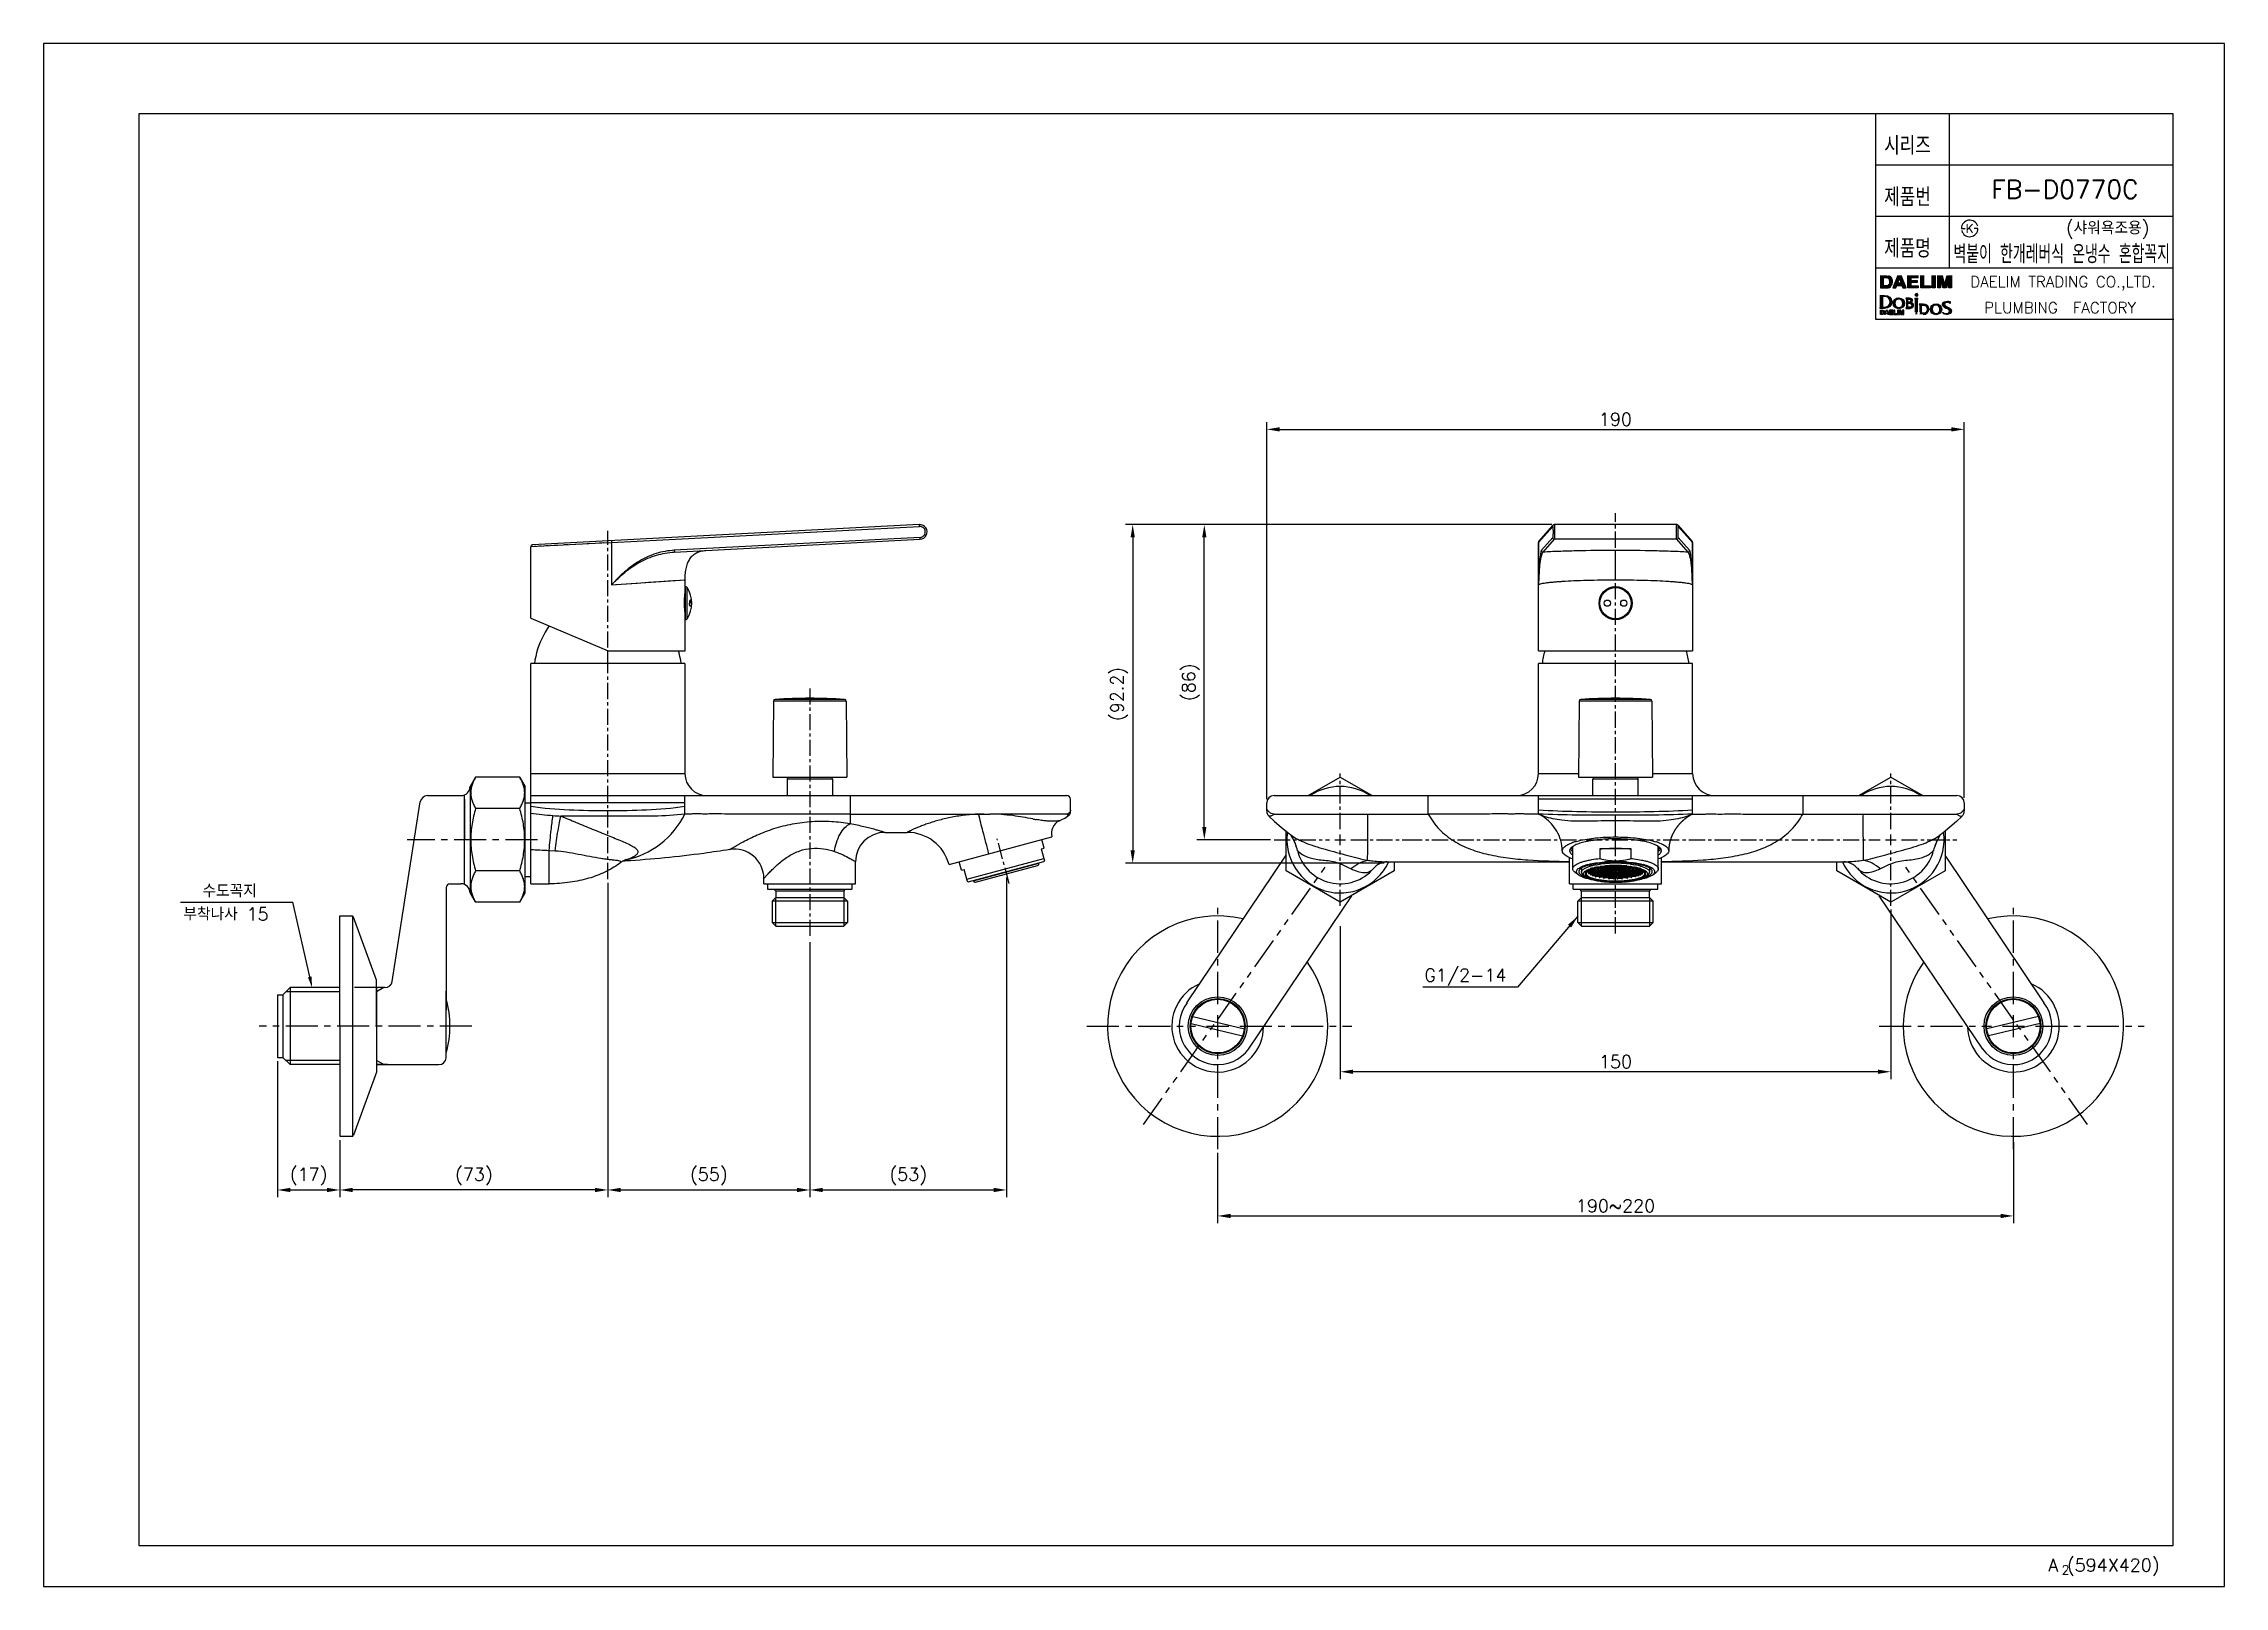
# Model space of a CAD drawing. Extents: x -4009 to -3415, y -5642 to -5222.
import ezdxf
from ezdxf.enums import TextEntityAlignment as Align

# ---------------------------------------------------------------- set-up
doc = ezdxf.new("R2010")
doc.units = 0
doc.header["$LTSCALE"] = 7
doc.linetypes.add('CENTER', pattern=[2, 1.25, -0.25, 0.25, -0.25])
doc.linetypes.add('PHANTOM', pattern=[2.5, 1.25, -0.25, 0.25, -0.25, 0.25, -0.25])
doc.layers.get('0').update_dxf_attribs({"color": 2, "linetype": 'CONTINUOUS'})
doc.layers.get('Defpoints').update_dxf_attribs({"linetype": 'CONTINUOUS'})
for name, color, linetype in [('08_ALL_FEATURES', 7, 'CONTINUOUS'), ('CL', 1, 'CENTER'), ('D', 2, 'CONTINUOUS'), ('DWG', 7, 'CONTINUOUS'), ('PH', 3, 'PHANTOM'), ('TXT', 4, 'CONTINUOUS')]:
    doc.layers.add(name, color=color, linetype=linetype)
doc.styles.add('DD', font='romans', dxfattribs={"bigfont": 'GHS.shx'})
doc.styles.add('GHS', font='ROMANS.shx', dxfattribs={"bigfont": 'GHS.shx'})
doc.dimstyles.new('CWC', dxfattribs={"dimscale": 0, "dimtxt": 3.5, "dimasz": 3.5, "dimexe": 2, "dimexo": 1, "dimgap": 1, "dimtad": 1, "dimdec": 4, "dimdsep": 46, "dimtxsty": 'DD', "dimcen": 3, "dimclrd": 2, "dimclre": 2, "dimclrt": 2, "dimadec": 3, "dimazin": 2, "dimtfac": 1, "dimtdec": 4, "dimtmove": 0, "dimatfit": 3, "dimfxl": 1, "dimtvp": 1, "dimtolj": 1, "dimtzin": 0, "dimlwd": -1, "dimlwe": -1, "dimarcsym": 0})
doc.dimstyles.new('DWJ', dxfattribs={"dimscale": 0, "dimtxt": 3.5, "dimasz": 3.5, "dimexe": 2, "dimexo": 1, "dimgap": 1, "dimtad": 1, "dimdec": 4, "dimdsep": 46, "dimtxsty": 'DD', "dimcen": 3, "dimclrd": 2, "dimclre": 2, "dimclrt": 2, "dimadec": 3, "dimazin": 2, "dimtfac": 1, "dimtdec": 4, "dimtmove": 0, "dimatfit": 3, "dimfxl": 1, "dimtvp": 1, "dimtolj": 1, "dimtzin": 0, "dimlwd": -1, "dimlwe": -1, "dimarcsym": 0})

msp = doc.modelspace()

# ---------------------------------------------------------------- texts
at = {"color": 7, "style": 'GHS'}
msp.add_text('FB-D0770C', height=5, dxfattribs=at).set_placement((-3458.57664, -5261.71249), align=Align.MIDDLE)
at = {"color": 7, "linetype": 'Continuous', "style": 'GHS'}
msp.add_text('PLUMBING  FACTORY', height=3, dxfattribs=at).set_placement((-3459.91358, -5293.94903), align=Align.MIDDLE)
at = {"color": 7, "style": 'GHS'}
for s, height, p in [('A (594X420)', 3.5, (-3463.16264, -5638.02772)), ('2', 2.5, (-3459.50895, -5638.8597))]:
    msp.add_text(s, height=height, dxfattribs=at).set_placement(p)
at = {"layer": 'D', "style": 'GHS', "width": 0.8}
for s, p in [('시리즈', (-3507.83612, -5252.32524)), ('제품번', (-3507.83612, -5266.32524)), ('제품명', (-3507.83612, -5280.32524))]:
    msp.add_text(s, height=5, dxfattribs=at).set_placement(p)
at = {"layer": 'D', "style": 'GHS'}
msp.add_text('K', height=2.394, dxfattribs=at).set_placement((-3484.54379, -5272.37275), align=Align.MIDDLE)
at = {"layer": 'D', "color": 4, "style": 'GHS'}
msp.add_text('(샤워욕조용)', height=3.5, dxfattribs=at).set_placement((-3458.33318, -5273.98446))
at = {"layer": 'D', "color": 4, "style": 'GHS', "width": 0.510232}
msp.add_text('벽붙이 한개레버식 온냉수 혼합꼭지', height=5, dxfattribs=at).set_placement((-3488.9647, -5281.86199), (-3430.00454, -5281.86199), align=Align.FIT)
at = {"layer": 'D', "style": 'GHS'}
for s, p in [('수도꼭지', (-3965.90496, -5454.46791)), ('부착나사 15', (-3971.09689, -5460.77944)), ('G1/2-14', (-3633.08404, -5477.39891))]:
    msp.add_text(s, height=3.5, dxfattribs=at).set_placement(p)
at = {"layer": 'TXT', "linetype": 'Continuous', "style": 'GHS'}
msp.add_text('DAELIM TRADING CO.,LTD.', height=3, dxfattribs=at).set_placement((-3459.12123, -5287.34106), align=Align.MIDDLE)

# ---------------------------------------------------------------- blocks, each defined once
blk = doc.blocks.new('*U0')
at = {"layer": 'CL', "color": 0, "ltscale": 0.5, "transparency": 16777216}
for p, q in [((0, 2.9), (0, 18)), ((-18, 0), (-2.9, 0)), ((2.9, 0), (18, 0)), ((0, -18), (0, -2.9))]:
    blk.add_line(p, q, dxfattribs=at)
at = {"layer": 'CL', "color": 0, "linetype": 'Continuous', "ltscale": 0.5, "transparency": 16777216}
for p, q in [((-1.45, 0), (1.45, 0)), ((0, -1.45), (0, 1.45))]:
    blk.add_line(p, q, dxfattribs=at)
blk = doc.blocks.new('*U1')
at = {"layer": 'CL', "color": 0, "ltscale": 0.5, "transparency": 16777216}
for p, q in [((0, 2.9), (0, 18)), ((-132, 0), (-2.9, 0)), ((2.9, 0), (18, 0)), ((0, -18), (0, -2.9))]:
    blk.add_line(p, q, dxfattribs=at)
at = {"layer": 'CL', "color": 0, "linetype": 'Continuous', "ltscale": 0.5, "transparency": 16777216}
for p, q in [((-1.45, 0), (1.45, 0)), ((0, -1.45), (0, 1.45))]:
    blk.add_line(p, q, dxfattribs=at)
blk = doc.blocks.new('*U2')
at = {"layer": 'CL', "color": 0, "ltscale": 0.5, "transparency": 16777216}
blk.add_line((0, 13.85), (0, -54.25), dxfattribs=at)
blk = doc.blocks.new('*U3')
at = {"layer": 'CL', "color": 0, "ltscale": 0.5, "transparency": 16777216}
blk.add_line((0, -36.2), (0, 58.62), dxfattribs=at)
blk = doc.blocks.new('*U4')
at = {"layer": 'CL', "color": 0, "ltscale": 0.5, "transparency": 16777216}
blk.add_line((0, -58.5), (0, 55.87), dxfattribs=at)
blk = doc.blocks.new('*U5')
at = {"layer": 'CL', "color": 0, "ltscale": 0.5, "transparency": 16777216}
blk.add_line((1.34, -4.99), (-1.93, 7.18), dxfattribs=at)
blk = doc.blocks.new('*D7')
at = {"layer": 'Defpoints', "color": 0, "transparency": 16777216}
for p in [(-3506.02, -5456.79), (-3656.02, -5461.29), (-3656.02, -5501.95)]:
    blk.add_point(p, dxfattribs=at)
at = {"layer": 'DWG', "color": 2, "transparency": 16777216}
for p, q in [((-3506.02, -5457.79), (-3506.02, -5503.95)), ((-3656.02, -5462.29), (-3656.02, -5503.95)), ((-3509.52, -5501.95), (-3652.52, -5501.95))]:
    blk.add_line(p, q, dxfattribs=at)
for points in [[(-3652.52, -5501.37), (-3652.52, -5502.54), (-3656.02, -5501.95)], [(-3509.52, -5501.37), (-3509.52, -5502.54), (-3506.02, -5501.95)]]:
    blk.add_solid(points, dxfattribs=at)
at = {"layer": 'DWG', "color": 2, "transparency": 16777216, "insert": (-3581.02, -5499.2), "char_height": 3.5, "attachment_point": 5, "style": 'DD'}
blk.add_mtext('\\A1;150', dxfattribs=at)
blk = doc.blocks.new('*D8')
at = {"layer": 'Defpoints', "color": 0, "transparency": 16777216}
for p in [(-3855.49, -5449.48), (-3800.49, -5465.68), (-3800.49, -5534.14)]:
    blk.add_point(p, dxfattribs=at)
at = {"layer": 'DWG', "color": 2, "transparency": 16777216}
for p, q in [((-3855.49, -5450.48), (-3855.49, -5536.14)), ((-3800.49, -5466.68), (-3800.49, -5536.14)), ((-3851.99, -5534.14), (-3803.99, -5534.14))]:
    blk.add_line(p, q, dxfattribs=at)
for points in [[(-3851.99, -5533.56), (-3851.99, -5534.72), (-3855.49, -5534.14)], [(-3803.99, -5533.56), (-3803.99, -5534.72), (-3800.49, -5534.14)]]:
    blk.add_solid(points, dxfattribs=at)
at = {"layer": 'DWG', "color": 2, "transparency": 16777216, "insert": (-3827.99, -5530.47), "char_height": 3.5, "attachment_point": 5, "style": 'DD'}
blk.add_mtext('\\A1;(55)', dxfattribs=at)
blk = doc.blocks.new('*D9')
at = {"layer": 'Defpoints', "color": 0, "transparency": 16777216}
for p in [(-3746.87, -5448.06), (-3800.49, -5465.68), (-3746.87, -5534.14)]:
    blk.add_point(p, dxfattribs=at)
at = {"layer": 'DWG', "color": 2, "transparency": 16777216}
for p, q in [((-3746.87, -5449.06), (-3746.87, -5536.14)), ((-3800.49, -5466.68), (-3800.49, -5536.14)), ((-3796.99, -5534.14), (-3750.37, -5534.14))]:
    blk.add_line(p, q, dxfattribs=at)
for points in [[(-3796.99, -5533.56), (-3796.99, -5534.72), (-3800.49, -5534.14)], [(-3750.37, -5533.56), (-3750.37, -5534.72), (-3746.87, -5534.14)]]:
    blk.add_solid(points, dxfattribs=at)
at = {"layer": 'DWG', "color": 2, "transparency": 16777216, "insert": (-3773.68, -5530.47), "char_height": 3.5, "attachment_point": 5, "style": 'DD'}
blk.add_mtext('\\A1;(53)', dxfattribs=at)
blk = doc.blocks.new('*D10')
at = {"layer": 'Defpoints', "color": 0, "transparency": 16777216}
for p in [(-3693.02, -5352.99), (-3597.37, -5352.99), (-3674.02, -5438.78)]:
    blk.add_point(p, dxfattribs=at)
at = {"layer": 'DWG', "color": 2, "transparency": 16777216}
for p, q in [((-3598.37, -5352.99), (-3695.02, -5352.99)), ((-3693.02, -5435.28), (-3693.02, -5356.49)), ((-3675.02, -5438.78), (-3695.02, -5438.78))]:
    blk.add_line(p, q, dxfattribs=at)
for points in [[(-3693.6, -5356.49), (-3692.44, -5356.49), (-3693.02, -5352.99)], [(-3693.6, -5435.28), (-3692.44, -5435.28), (-3693.02, -5438.78)]]:
    blk.add_solid(points, dxfattribs=at)
at = {"layer": 'DWG', "color": 2, "transparency": 16777216, "insert": (-3696.69, -5395.89), "char_height": 3.5, "attachment_point": 5, "rotation": 90, "style": 'DD'}
blk.add_mtext('\\A1;(86)', dxfattribs=at)
blk = doc.blocks.new('*D6')
at = {"layer": 'Defpoints', "color": 0, "transparency": 16777216}
for p in [(-3486.06, -5327.07), (-3676.02, -5428.78), (-3486.06, -5428.39)]:
    blk.add_point(p, dxfattribs=at)
at = {"layer": 'DWG', "color": 2, "transparency": 16777216}
for p, q in [((-3676.02, -5427.78), (-3676.02, -5325.07)), ((-3672.52, -5327.07), (-3489.56, -5327.07)), ((-3486.06, -5427.39), (-3486.06, -5325.07))]:
    blk.add_line(p, q, dxfattribs=at)
for points in [[(-3672.52, -5326.49), (-3672.52, -5327.65), (-3676.02, -5327.07)], [(-3489.56, -5326.49), (-3489.56, -5327.65), (-3486.06, -5327.07)]]:
    blk.add_solid(points, dxfattribs=at)
at = {"layer": 'DWG', "color": 2, "transparency": 16777216, "insert": (-3581.04, -5324.32), "char_height": 3.5, "attachment_point": 5, "style": 'DD'}
blk.add_mtext('\\A1;190', dxfattribs=at)
blk = doc.blocks.new('*U11')
at = {"layer": 'CL', "color": 0, "transparency": 16777216}
for p, q in [((0, 6), (0, 33.5)), ((-35.64, 0), (-6, 0)), ((6, 0), (36.57, 0)), ((0, -33.5), (0, -6))]:
    blk.add_line(p, q, dxfattribs=at)
at = {"layer": 'CL', "color": 0, "linetype": 'Continuous', "transparency": 16777216}
for p, q in [((-3, 0), (3, 0)), ((0, -3), (0, 3))]:
    blk.add_line(p, q, dxfattribs=at)
blk = doc.blocks.new('*D12')
at = {"layer": 'Defpoints', "color": 0, "transparency": 16777216}
for p in [(-3689.39, -5523.04), (-3472.65, -5520.11), (-3472.65, -5541.21)]:
    blk.add_point(p, dxfattribs=at)
at = {"layer": 'DWG', "color": 2, "transparency": 16777216}
for p, q in [((-3689.39, -5524.04), (-3689.39, -5543.21)), ((-3472.65, -5521.11), (-3472.65, -5543.21)), ((-3685.89, -5541.21), (-3476.15, -5541.21))]:
    blk.add_line(p, q, dxfattribs=at)
for points in [[(-3685.89, -5540.63), (-3685.89, -5541.8), (-3689.39, -5541.21)], [(-3476.15, -5540.63), (-3476.15, -5541.8), (-3472.65, -5541.21)]]:
    blk.add_solid(points, dxfattribs=at)
at = {"layer": 'DWG', "color": 2, "transparency": 16777216, "insert": (-3581.02, -5538.46), "char_height": 3.5, "attachment_point": 5, "style": 'DD'}
blk.add_mtext('\\A1;190~220', dxfattribs=at)
blk = doc.blocks.new('*U13')
at = {"layer": 'CL', "color": 0, "transparency": 16777216}
blk.add_line((10.85, 0), (-24.68, 0), dxfattribs=at)
blk = doc.blocks.new('*D14')
at = {"layer": 'Defpoints', "color": 0, "transparency": 16777216}
for p in [(-3855.49, -5449.48), (-3928.49, -5519.54), (-3928.49, -5534.14)]:
    blk.add_point(p, dxfattribs=at)
at = {"layer": 'DWG', "color": 2, "transparency": 16777216}
for p, q in [((-3855.49, -5450.48), (-3855.49, -5536.14)), ((-3928.49, -5520.54), (-3928.49, -5536.14)), ((-3858.99, -5534.14), (-3924.99, -5534.14))]:
    blk.add_line(p, q, dxfattribs=at)
for points in [[(-3924.99, -5533.56), (-3924.99, -5534.72), (-3928.49, -5534.14)], [(-3858.99, -5533.56), (-3858.99, -5534.72), (-3855.49, -5534.14)]]:
    blk.add_solid(points, dxfattribs=at)
at = {"layer": 'DWG', "color": 2, "transparency": 16777216, "insert": (-3891.99, -5530.47), "char_height": 3.5, "attachment_point": 5, "style": 'DD'}
blk.add_mtext('\\A1;(73)', dxfattribs=at)
blk = doc.blocks.new('*D15')
at = {"layer": 'Defpoints', "color": 0, "transparency": 16777216}
for p in [(-3945.49, -5498.04), (-3928.49, -5519.54), (-3928.49, -5534.14)]:
    blk.add_point(p, dxfattribs=at)
at = {"layer": 'DWG', "color": 2, "transparency": 16777216}
for p, q in [((-3945.49, -5499.04), (-3945.49, -5536.14)), ((-3928.49, -5520.54), (-3928.49, -5536.14)), ((-3941.99, -5534.14), (-3931.99, -5534.14))]:
    blk.add_line(p, q, dxfattribs=at)
for points in [[(-3941.99, -5533.56), (-3941.99, -5534.72), (-3945.49, -5534.14)], [(-3931.99, -5533.56), (-3931.99, -5534.72), (-3928.49, -5534.14)]]:
    blk.add_solid(points, dxfattribs=at)
at = {"layer": 'DWG', "color": 2, "transparency": 16777216, "insert": (-3936.99, -5530.47), "char_height": 3.5, "attachment_point": 5, "style": 'DD'}
blk.add_mtext('\\A1;(17)', dxfattribs=at)
blk = doc.blocks.new('*D16')
at = {"layer": 'Defpoints', "color": 0, "transparency": 16777216}
for p in [(-3597.61, -5352.99), (-3712.53, -5445.19), (-3643.01, -5445.19)]:
    blk.add_point(p, dxfattribs=at)
at = {"layer": 'DWG', "color": 2, "transparency": 16777216}
for p, q in [((-3598.61, -5352.99), (-3714.53, -5352.99)), ((-3712.53, -5356.49), (-3712.53, -5441.69)), ((-3644.01, -5445.19), (-3714.53, -5445.19))]:
    blk.add_line(p, q, dxfattribs=at)
for points in [[(-3713.11, -5356.49), (-3711.95, -5356.49), (-3712.53, -5352.99)], [(-3713.11, -5441.69), (-3711.95, -5441.69), (-3712.53, -5445.19)]]:
    blk.add_solid(points, dxfattribs=at)
at = {"layer": 'DWG', "color": 2, "transparency": 16777216, "insert": (-3716.2, -5399.09), "char_height": 3.5, "attachment_point": 5, "rotation": 90, "style": 'DD'}
blk.add_mtext('\\A1;(92.2)', dxfattribs=at)
blk = doc.blocks.new('*U17')
at = {"layer": 'CL', "color": 0, "transparency": 16777216}
for p, q in [((0, 6), (0, 33.5)), ((-36.57, 0), (-6, 0)), ((6, 0), (35.64, 0)), ((0, -33.5), (0, -6))]:
    blk.add_line(p, q, dxfattribs=at)
at = {"layer": 'CL', "color": 0, "linetype": 'Continuous', "transparency": 16777216}
for p, q in [((-3, 0), (3, 0)), ((0, -3), (0, 3))]:
    blk.add_line(p, q, dxfattribs=at)

# ---------------------------------------------------------------- dimensions: what is measured, and where the dimension line sits
at = {"layer": 'DWG'}
for base, p1, p2, text, picture, middle in [((-3486.05618, -5327.07033), (-3676.01727, -5428.78364), (-3486.05618, -5428.39106), '190', '*D6', (-3581.03672, -5324.32033)), ((-3928.49422, -5534.13902), (-3855.49422, -5449.48277), (-3928.49422, -5519.53609), '(<>)', '*D14', (-3891.99422, -5530.47235)), ((-3800.49422, -5534.13902), (-3855.49422, -5449.48277), (-3800.49422, -5465.68027), '(<>)', '*D8', (-3827.99422, -5530.47235)), ((-3746.8732, -5534.13902), (-3800.49422, -5465.68027), (-3746.8732, -5448.06216), '(53)', '*D9', (-3773.68371, -5530.47235)), ((-3928.49422, -5534.13902), (-3945.49422, -5498.03609), (-3928.49422, -5519.53609), '(<>)', '*D15', (-3936.99422, -5530.47235)), ((-3472.64934, -5541.21272), (-3689.38519, -5523.03806), (-3472.64934, -5520.11242), '190~220', '*D12', (-3581.01727, -5538.46272))]:
    dim = msp.add_linear_dim(base=base, p1=p1, p2=p2, text=text, dimstyle='DWJ', override={"dimscale": 1}, dxfattribs=at)
    dim.commit()
    dim.dimension.update_dxf_attribs({"geometry": picture, "text_midpoint": middle})
for base, p1, p2, text, picture, middle in [((-3712.52876, -5445.18904), (-3597.61378, -5352.98774), (-3643.00674, -5445.18904), '(92.2)', '*D16', (-3716.19543, -5399.08839)), ((-3693.02015, -5352.98774), (-3674.0191, -5438.78364), (-3597.36635, -5352.98774), '(86)', '*D10', (-3696.68681, -5395.88569))]:
    dim = msp.add_linear_dim(base=base, p1=p1, p2=p2, angle=90, text=text, dimstyle='DWJ', override={"dimscale": 1}, dxfattribs=at)
    dim.commit()
    dim.dimension.update_dxf_attribs({"geometry": picture, "text_midpoint": middle})
dim = msp.add_linear_dim(base=(-3656.01727, -5501.95405), p1=(-3506.01727, -5456.78547), p2=(-3656.01727, -5461.28745), dimstyle='DWJ', override={"dimscale": 1}, dxfattribs=at)
dim.commit()
dim.dimension.update_dxf_attribs({"geometry": '*D7', "text_midpoint": (-3581.01727, -5501.95405), "dimtype": 128})

# ---------------------------------------------------------------- hatches: boundary and pattern name
at = {"layer": 'D'}
h = msp.add_hatch(color=256, dxfattribs=at)
h.dxf.hatch_style = 2
edge = h.paths.add_edge_path()
edge.add_spline(control_points=[(-3507.16761, -5285.17439), (-3507.16761, -5285.17439), (-3508.80232, -5285.17439), (-3508.80232, -5285.17439), (-3508.80232, -5285.17439), (-3508.80232, -5288.57954), (-3508.80232, -5288.57954), (-3508.80232, -5288.57954), (-3507.16761, -5288.57954), (-3507.16761, -5288.57954), (-3506.59425, -5288.57954), (-3506.16852, -5288.36694), (-3505.89462, -5287.94367), (-3505.69314, -5287.62978), (-3505.59049, -5287.24602), (-3505.59049, -5286.79283), (-3505.59049, -5286.61469), (-3505.61485, -5286.42678), (-3505.66267, -5286.22984), (-3505.71037, -5286.03317), (-3505.80157, -5285.84952), (-3505.93271, -5285.68002), (-3506.09803, -5285.47057), (-3506.31365, -5285.32646), (-3506.57896, -5285.24714), (-3506.737, -5285.20225), (-3506.93182, -5285.17755), (-3507.16761, -5285.17439)], knot_values=[0, 0, 0, 0, 1, 1, 1, 2, 2, 2, 3, 3, 3, 4, 4, 4, 5, 5, 5, 6, 6, 6, 7, 7, 7, 8, 8, 8, 9, 9, 9, 9], degree=3, periodic=0)
edge = h.paths.add_edge_path()
edge.add_spline(control_points=[(-3507.30108, -5285.76003), (-3506.93813, -5285.76003), (-3506.69589, -5285.85268), (-3506.57532, -5286.03919), (-3506.45563, -5286.22421), (-3506.39367, -5286.49294), (-3506.39367, -5286.8406), (-3506.39367, -5287.09396), (-3506.43387, -5287.31136), (-3506.51459, -5287.49486), (-3506.66302, -5287.82605), (-3506.92503, -5287.99377), (-3507.30108, -5287.99377), (-3507.30108, -5287.99377), (-3508.03414, -5287.99377), (-3508.03414, -5287.99377), (-3508.03414, -5287.99377), (-3508.03414, -5285.76003), (-3508.03414, -5285.76003), (-3508.03414, -5285.76003), (-3507.30108, -5285.76003), (-3507.30108, -5285.76003)], knot_values=[0, 0, 0, 0, 1, 1, 1, 2, 2, 2, 3, 3, 3, 4, 4, 4, 5, 5, 5, 6, 6, 6, 7, 7, 7, 7], degree=3, periodic=0)
h = msp.add_hatch(color=256, dxfattribs=at)
h.dxf.hatch_style = 2
edge = h.paths.add_edge_path()
edge.add_spline(control_points=[(-3505.48542, -5288.57954), (-3505.48542, -5288.57954), (-3504.65506, -5288.57954), (-3504.65506, -5288.57954), (-3504.65506, -5288.57954), (-3504.39669, -5287.87628), (-3504.39669, -5287.87628), (-3504.39669, -5287.87628), (-3503.00608, -5287.87628), (-3503.00608, -5287.87628), (-3503.00608, -5287.87628), (-3502.75623, -5288.57954), (-3502.75623, -5288.57954), (-3502.75623, -5288.57954), (-3501.8956, -5288.57954), (-3501.8956, -5288.57954), (-3501.8956, -5288.57954), (-3503.23295, -5285.17439), (-3503.23295, -5285.17439), (-3503.23295, -5285.17439), (-3504.13269, -5285.17439), (-3504.13269, -5285.17439), (-3504.13269, -5285.17439), (-3505.48542, -5288.57954), (-3505.48542, -5288.57954)], knot_values=[0, 0, 0, 0, 1, 1, 1, 2, 2, 2, 3, 3, 3, 4, 4, 4, 5, 5, 5, 6, 6, 6, 7, 7, 7, 8, 8, 8, 8], degree=3, periodic=0)
edge = h.paths.add_edge_path()
edge.add_spline(control_points=[(-3503.6913, -5285.95287), (-3503.6913, -5285.95287), (-3503.21471, -5287.29187), (-3503.21471, -5287.29187), (-3503.21471, -5287.29187), (-3504.18354, -5287.29187), (-3504.18354, -5287.29187), (-3504.18354, -5287.29187), (-3503.6913, -5285.95287), (-3503.6913, -5285.95287)], knot_values=[0, 0, 0, 0, 1, 1, 1, 2, 2, 2, 3, 3, 3, 3], degree=3, periodic=0)
h = msp.add_hatch(color=256, dxfattribs=at)
h.dxf.hatch_style = 2
edge = h.paths.add_edge_path()
edge.add_spline(control_points=[(-3498.65336, -5285.77774), (-3498.65336, -5285.77774), (-3500.60888, -5285.77774), (-3500.60888, -5285.77774), (-3500.60888, -5285.77774), (-3500.60888, -5286.49748), (-3500.60888, -5286.49748), (-3500.60888, -5286.49748), (-3498.81745, -5286.49748), (-3498.81745, -5286.49748), (-3498.81745, -5286.49748), (-3498.81745, -5287.08215), (-3498.81745, -5287.08215), (-3498.81745, -5287.08215), (-3500.60888, -5287.08215), (-3500.60888, -5287.08215), (-3500.60888, -5287.08215), (-3500.60888, -5287.96906), (-3500.60888, -5287.96906), (-3500.60888, -5287.96906), (-3498.55522, -5287.96906), (-3498.55522, -5287.96906), (-3498.55522, -5287.96906), (-3498.55522, -5288.57954), (-3498.55522, -5288.57954), (-3498.55522, -5288.57954), (-3501.38353, -5288.57954), (-3501.38353, -5288.57954), (-3501.38353, -5288.57954), (-3501.38353, -5285.17439), (-3501.38353, -5285.17439), (-3501.38353, -5285.17439), (-3498.65336, -5285.17439), (-3498.65336, -5285.17439), (-3498.65336, -5285.17439), (-3498.65336, -5285.77774), (-3498.65336, -5285.77774)], knot_values=[0, 0, 0, 0, 1, 1, 1, 2, 2, 2, 3, 3, 3, 4, 4, 4, 5, 5, 5, 6, 6, 6, 7, 7, 7, 8, 8, 8, 9, 9, 9, 10, 10, 10, 11, 11, 11, 12, 12, 12, 12], degree=3, periodic=0)
h = msp.add_hatch(color=256, dxfattribs=at)
h.dxf.hatch_style = 2
edge = h.paths.add_edge_path()
edge.add_spline(control_points=[(-3497.88724, -5285.17439), (-3497.88724, -5285.17439), (-3497.09813, -5285.17439), (-3497.09813, -5285.17439), (-3497.09813, -5285.17439), (-3497.09813, -5287.96906), (-3497.09813, -5287.96906), (-3497.09813, -5287.96906), (-3495.21006, -5287.96906), (-3495.21006, -5287.96906), (-3495.21006, -5287.96906), (-3495.21006, -5288.57954), (-3495.21006, -5288.57954), (-3495.21006, -5288.57954), (-3497.88724, -5288.57954), (-3497.88724, -5288.57954), (-3497.88724, -5288.57954), (-3497.88724, -5285.17439), (-3497.88724, -5285.17439)], knot_values=[0, 0, 0, 0, 1, 1, 1, 2, 2, 2, 3, 3, 3, 4, 4, 4, 5, 5, 5, 6, 6, 6, 6], degree=3, periodic=0)
h = msp.add_hatch(color=256, dxfattribs=at)
h.dxf.hatch_style = 2
edge = h.paths.add_edge_path()
edge.add_spline(control_points=[(-3493.94688, -5288.57954), (-3493.94688, -5288.57954), (-3494.73696, -5288.57954), (-3494.73696, -5288.57954), (-3494.73696, -5288.57954), (-3494.73696, -5285.17439), (-3494.73696, -5285.17439), (-3494.73696, -5285.17439), (-3493.94688, -5285.17439), (-3493.94688, -5285.17439), (-3493.94688, -5285.17439), (-3493.94688, -5288.57954), (-3493.94688, -5288.57954)], knot_values=[0, 0, 0, 0, 1, 1, 1, 2, 2, 2, 3, 3, 3, 4, 4, 4, 4], degree=3, periodic=0)
h = msp.add_hatch(color=256, dxfattribs=at)
h.dxf.hatch_style = 2
edge = h.paths.add_edge_path()
edge.add_spline(control_points=[(-3490.68214, -5285.17439), (-3490.68214, -5285.17439), (-3489.54448, -5285.17439), (-3489.54448, -5285.17439), (-3489.54448, -5285.17439), (-3489.54448, -5288.57954), (-3489.54448, -5288.57954), (-3489.54448, -5288.57954), (-3490.27808, -5288.57954), (-3490.27808, -5288.57954), (-3490.27808, -5288.57954), (-3490.27808, -5286.27678), (-3490.27808, -5286.27678), (-3490.27808, -5286.21007), (-3490.27684, -5286.11701), (-3490.27684, -5285.99803), (-3490.27355, -5285.87875), (-3490.27251, -5285.7861), (-3490.27251, -5285.72174), (-3490.27251, -5285.72174), (-3490.99513, -5288.57954), (-3490.99513, -5288.57954), (-3490.99513, -5288.57954), (-3491.76511, -5288.57954), (-3491.76511, -5288.57954), (-3491.76511, -5288.57954), (-3492.48037, -5285.72174), (-3492.48037, -5285.72174), (-3492.48037, -5285.7861), (-3492.48037, -5285.87875), (-3492.47728, -5285.99803), (-3492.47619, -5286.11701), (-3492.47619, -5286.21007), (-3492.47619, -5286.27678), (-3492.47619, -5286.27678), (-3492.47619, -5288.57954), (-3492.47619, -5288.57954), (-3492.47619, -5288.57954), (-3493.21047, -5288.57954), (-3493.21047, -5288.57954), (-3493.21047, -5288.57954), (-3493.21047, -5285.17439), (-3493.21047, -5285.17439), (-3493.21047, -5285.17439), (-3492.05915, -5285.17439), (-3492.05915, -5285.17439), (-3492.05915, -5285.17439), (-3491.36976, -5287.85075), (-3491.36976, -5287.85075), (-3491.36976, -5287.85075), (-3490.68214, -5285.17439), (-3490.68214, -5285.17439)], knot_values=[0, 0, 0, 0, 1, 1, 1, 2, 2, 2, 3, 3, 3, 4, 4, 4, 5, 5, 5, 6, 6, 6, 7, 7, 7, 8, 8, 8, 9, 9, 9, 10, 10, 10, 11, 11, 11, 12, 12, 12, 13, 13, 13, 14, 14, 14, 15, 15, 15, 16, 16, 16, 17, 17, 17, 17], degree=3, periodic=0)
h = msp.add_hatch(color=256, dxfattribs=at)
h.dxf.hatch_style = 2
edge = h.paths.add_edge_path()
edge.add_spline(control_points=[(-3508.29917, -5290.97737), (-3508.29917, -5290.97737), (-3508.32321, -5290.98281), (-3508.32321, -5290.98281), (-3508.32321, -5290.98281), (-3508.32321, -5293.76841), (-3508.32321, -5293.76841), (-3508.32321, -5293.76841), (-3508.29832, -5293.77346), (-3508.29832, -5293.77346), (-3508.16735, -5293.79992), (-3508.02958, -5293.81257), (-3507.87727, -5293.81257), (-3507.12375, -5293.81257), (-3506.24367, -5293.44196), (-3506.24367, -5292.39731), (-3506.24367, -5291.44201), (-3506.78956, -5290.91583), (-3507.78065, -5290.91583), (-3507.94655, -5290.91583), (-3508.1161, -5290.93591), (-3508.29917, -5290.97737)], knot_values=[0, 0, 0, 0, 1, 1, 1, 2, 2, 2, 3, 3, 3, 4, 4, 4, 5, 5, 5, 6, 6, 6, 7, 7, 7, 7], degree=3, periodic=0)
edge = h.paths.add_edge_path()
edge.add_spline(control_points=[(-3507.73991, -5290.60744), (-3506.51907, -5290.60744), (-3505.76068, -5291.26803), (-3505.76068, -5292.33168), (-3505.76068, -5293.38525), (-3506.58571, -5294.12097), (-3507.76714, -5294.12097), (-3507.76714, -5294.12097), (-3508.88812, -5294.12097), (-3509.00538, -5294.12097), (-3508.8213, -5293.9685), (-3508.80041, -5293.77242), (-3508.80041, -5293.54789), (-3508.80041, -5293.51948), (-3508.80068, -5293.49094), (-3508.80097, -5293.46195), (-3508.80097, -5293.46195), (-3508.80164, -5293.36895), (-3508.80164, -5293.36895), (-3508.80164, -5293.36895), (-3508.80164, -5291.32169), (-3508.80164, -5291.32169), (-3508.80164, -5291.32169), (-3508.80086, -5291.24021), (-3508.80086, -5291.24021), (-3508.80041, -5291.20951), (-3508.79989, -5291.17755), (-3508.79989, -5291.145), (-3508.79989, -5290.94253), (-3508.81911, -5290.713), (-3508.97428, -5290.60744), (-3508.80889, -5290.60744), (-3507.73991, -5290.60744), (-3507.73991, -5290.60744)], knot_values=[0, 0, 0, 0, 1, 1, 1, 2, 2, 2, 3, 3, 3, 4, 4, 4, 5, 5, 5, 6, 6, 6, 7, 7, 7, 8, 8, 8, 9, 9, 9, 10, 10, 10, 11, 11, 11, 11], degree=3, periodic=0)
h = msp.add_hatch(color=256, dxfattribs=at)
h.dxf.hatch_style = 2
edge = h.paths.add_edge_path()
edge.add_spline(control_points=[(-3503.82462, -5291.27969), (-3504.71772, -5291.25821), (-3505.41972, -5291.93469), (-3505.41972, -5292.74289), (-3505.41972, -5293.615), (-3504.70928, -5294.21901), (-3503.86696, -5294.21901), (-3503.02059, -5294.21901), (-3502.3016, -5293.58934), (-3502.3016, -5292.72169), (-3502.3016, -5291.95594), (-3502.93117, -5291.27523), (-3503.82462, -5291.27969)], knot_values=[0, 0, 0, 0, 1, 1, 1, 2, 2, 2, 3, 3, 3, 4, 4, 4, 4], degree=3, periodic=0)
edge = h.paths.add_edge_path()
edge.add_spline(control_points=[(-3503.85411, -5291.58579), (-3503.18226, -5291.58579), (-3502.78661, -5292.18583), (-3502.78661, -5292.80681), (-3502.78661, -5293.44062), (-3503.19914, -5293.91269), (-3503.84574, -5293.91269), (-3504.51364, -5293.91269), (-3504.9348, -5293.30013), (-3504.9348, -5292.70467), (-3504.9348, -5292.06222), (-3504.51364, -5291.58579), (-3503.85411, -5291.58579)], knot_values=[0, 0, 0, 0, 1, 1, 1, 2, 2, 2, 3, 3, 3, 4, 4, 4, 4], degree=3, periodic=0)
h = msp.add_hatch(color=256, dxfattribs=at)
h.dxf.hatch_style = 2
edge = h.paths.add_edge_path()
edge.add_spline(control_points=[(-3501.36408, -5292.47915), (-3501.36408, -5292.47915), (-3501.36408, -5291.64539), (-3501.36408, -5291.64539), (-3501.36408, -5291.64539), (-3501.07909, -5291.61559), (-3501.07909, -5291.61559), (-3500.82366, -5291.59015), (-3500.55168, -5291.74329), (-3500.55168, -5292.03665), (-3500.55168, -5292.38565), (-3500.94719, -5292.47915), (-3501.22363, -5292.47915), (-3501.22363, -5292.47915), (-3501.36408, -5292.47915), (-3501.36408, -5292.47915)], knot_values=[0, 0, 0, 0, 1, 1, 1, 2, 2, 2, 3, 3, 3, 4, 4, 4, 5, 5, 5, 5], degree=3, periodic=0)
edge = h.paths.add_edge_path()
edge.add_spline(control_points=[(-3501.79791, -5293.55108), (-3501.79791, -5293.74662), (-3501.77234, -5294.05718), (-3501.9851, -5294.13807), (-3501.9851, -5294.13807), (-3501.9851, -5294.15086), (-3501.9851, -5294.15086), (-3501.9851, -5294.15086), (-3501.28323, -5294.15086), (-3501.28323, -5294.15086), (-3500.96428, -5294.15086), (-3500.62813, -5294.16355), (-3500.33036, -5294.01892), (-3500.04537, -5293.88311), (-3499.81994, -5293.60213), (-3499.81994, -5293.27465), (-3499.81994, -5292.85763), (-3500.13063, -5292.60253), (-3500.51332, -5292.52173), (-3500.2709, -5292.41559), (-3500.08782, -5292.25371), (-3500.08782, -5291.96859), (-3500.08782, -5291.59015), (-3500.41544, -5291.35194), (-3500.97711, -5291.35194), (-3500.97711, -5291.35194), (-3501.9851, -5291.35194), (-3501.9851, -5291.35194), (-3501.9851, -5291.35194), (-3501.9851, -5291.36449), (-3501.9851, -5291.36449), (-3501.76802, -5291.44552), (-3501.79791, -5291.75608), (-3501.79791, -5291.94739), (-3501.79791, -5291.94739), (-3501.79791, -5293.55108), (-3501.79791, -5293.55108)], knot_values=[0, 0, 0, 0, 1, 1, 1, 2, 2, 2, 3, 3, 3, 4, 4, 4, 5, 5, 5, 6, 6, 6, 7, 7, 7, 8, 8, 8, 9, 9, 9, 10, 10, 10, 11, 11, 11, 12, 12, 12, 12], degree=3, periodic=0)
edge = h.paths.add_edge_path()
edge.add_spline(control_points=[(-3501.36408, -5293.81054), (-3501.36408, -5293.81054), (-3501.36408, -5292.75981), (-3501.36408, -5292.75981), (-3501.36408, -5292.75981), (-3501.0663, -5292.74289), (-3501.0663, -5292.74289), (-3500.69178, -5292.72169), (-3500.29212, -5292.90017), (-3500.29212, -5293.31291), (-3500.29212, -5293.71682), (-3500.64519, -5293.87879), (-3500.99383, -5293.84453), (-3500.99383, -5293.84453), (-3501.36408, -5293.81054), (-3501.36408, -5293.81054)], knot_values=[0, 0, 0, 0, 1, 1, 1, 2, 2, 2, 3, 3, 3, 4, 4, 4, 5, 5, 5, 5], degree=3, periodic=0)
h = msp.add_hatch(color=256, dxfattribs=at)
h.dxf.hatch_style = 2
h.paths.add_polyline_path([(-3498.63353, -5290.43233), (-3499.08138, -5290.87978), (-3499.52879, -5290.43224), (-3499.08138, -5289.98471)])
h = msp.add_hatch(color=256, dxfattribs=at)
h.dxf.hatch_style = 2
edge = h.paths.add_edge_path()
edge.add_spline(control_points=[(-3499.2984, -5291.95162), (-3499.2984, -5291.75608), (-3499.26833, -5291.44552), (-3499.48541, -5291.36449), (-3499.48541, -5291.36449), (-3499.48541, -5291.35194), (-3499.48541, -5291.35194), (-3499.48541, -5291.35194), (-3498.67733, -5291.35194), (-3498.67733, -5291.35194), (-3498.67733, -5291.35194), (-3498.67733, -5291.36449), (-3498.67733, -5291.36449), (-3498.88985, -5291.44552), (-3498.8645, -5291.76031), (-3498.8645, -5291.95162), (-3498.8645, -5291.95162), (-3498.8645, -5295.17926), (-3498.8645, -5295.17926), (-3498.8645, -5295.37089), (-3498.88985, -5295.68122), (-3498.67733, -5295.76202), (-3498.67733, -5295.76202), (-3498.67733, -5295.7748), (-3498.67733, -5295.7748), (-3498.67733, -5295.7748), (-3499.48541, -5295.7748), (-3499.48541, -5295.7748), (-3499.48541, -5295.7748), (-3499.48541, -5295.76202), (-3499.48541, -5295.76202), (-3499.27297, -5295.68541), (-3499.2984, -5295.37089), (-3499.2984, -5295.17926), (-3499.2984, -5295.17926), (-3499.2984, -5291.95162), (-3499.2984, -5291.95162)], knot_values=[0, 0, 0, 0, 1, 1, 1, 2, 2, 2, 3, 3, 3, 4, 4, 4, 5, 5, 5, 6, 6, 6, 7, 7, 7, 8, 8, 8, 9, 9, 9, 10, 10, 10, 11, 11, 11, 12, 12, 12, 12], degree=3, periodic=0)
h = msp.add_hatch(color=256, dxfattribs=at)
h.dxf.hatch_style = 2
edge = h.paths.add_edge_path()
edge.add_spline(control_points=[(-3490.94652, -5295.84683), (-3491.28764, -5295.84683), (-3491.60531, -5295.79385), (-3491.89052, -5295.6909), (-3491.89772, -5295.66087), (-3491.99153, -5295.25583), (-3492.02232, -5295.12263), (-3491.69889, -5295.37328), (-3491.28183, -5295.52223), (-3490.88692, -5295.52223), (-3490.54737, -5295.52223), (-3490.07702, -5295.31426), (-3490.07702, -5294.92403), (-3490.07702, -5294.51142), (-3490.48849, -5294.32732), (-3490.92379, -5294.13272), (-3491.42574, -5293.90814), (-3491.94517, -5293.67586), (-3491.94517, -5293.0778), (-3491.94517, -5292.40483), (-3491.22912, -5292.16593), (-3490.6153, -5292.16593), (-3490.34399, -5292.16593), (-3490.08354, -5292.2042), (-3489.83961, -5292.2778), (-3489.83961, -5292.31867), (-3489.83961, -5292.68072), (-3489.83961, -5292.79074), (-3490.05041, -5292.6073), (-3490.36281, -5292.49054), (-3490.6591, -5292.49054), (-3490.99743, -5292.49054), (-3491.39252, -5292.62855), (-3491.39252, -5293.01797), (-3491.39252, -5293.38354), (-3490.9805, -5293.57174), (-3490.54404, -5293.77125), (-3490.04276, -5294.00024), (-3489.5246, -5294.23706), (-3489.5246, -5294.75581), (-3489.5246, -5295.28037), (-3490.06833, -5295.84683), (-3490.94652, -5295.84683)], knot_values=[0, 0, 0, 0, 1, 1, 1, 2, 2, 2, 3, 3, 3, 4, 4, 4, 5, 5, 5, 6, 6, 6, 7, 7, 7, 8, 8, 8, 9, 9, 9, 10, 10, 10, 11, 11, 11, 12, 12, 12, 13, 13, 13, 14, 14, 14, 14], degree=3, periodic=0)
h = msp.add_hatch(color=256, dxfattribs=at)
h.dxf.hatch_style = 2
edge = h.paths.add_edge_path()
edge.add_spline(control_points=[(-3508.26345, -5294.65799), (-3508.26345, -5294.65799), (-3508.7996, -5294.65799), (-3508.7996, -5294.65799), (-3508.7996, -5294.65799), (-3508.7996, -5295.7748), (-3508.7996, -5295.7748), (-3508.7996, -5295.7748), (-3508.26345, -5295.7748), (-3508.26345, -5295.7748), (-3508.0754, -5295.7748), (-3507.93577, -5295.70508), (-3507.84594, -5295.56625), (-3507.77986, -5295.4633), (-3507.74619, -5295.33744), (-3507.74619, -5295.1888), (-3507.74619, -5295.13038), (-3507.75418, -5295.06875), (-3507.76986, -5295.00416), (-3507.78551, -5294.93965), (-3507.81542, -5294.87942), (-3507.85843, -5294.82383), (-3507.91265, -5294.75513), (-3507.98337, -5294.70787), (-3508.07038, -5294.68185), (-3508.12222, -5294.66713), (-3508.18612, -5294.65903), (-3508.26345, -5294.65799)], knot_values=[0, 0, 0, 0, 1, 1, 1, 2, 2, 2, 3, 3, 3, 4, 4, 4, 5, 5, 5, 6, 6, 6, 7, 7, 7, 8, 8, 8, 9, 9, 9, 9], degree=3, periodic=0)
edge = h.paths.add_edge_path()
edge.add_spline(control_points=[(-3508.30723, -5294.85007), (-3508.18819, -5294.85007), (-3508.10874, -5294.88046), (-3508.06919, -5294.94163), (-3508.02994, -5295.00231), (-3508.00961, -5295.09045), (-3508.00961, -5295.20447), (-3508.00961, -5295.28757), (-3508.0228, -5295.35887), (-3508.04927, -5295.41905), (-3508.09795, -5295.52768), (-3508.18389, -5295.58269), (-3508.30723, -5295.58269), (-3508.30723, -5295.58269), (-3508.54765, -5295.58269), (-3508.54765, -5295.58269), (-3508.54765, -5295.58269), (-3508.54765, -5294.85007), (-3508.54765, -5294.85007), (-3508.54765, -5294.85007), (-3508.30723, -5294.85007), (-3508.30723, -5294.85007)], knot_values=[0, 0, 0, 0, 1, 1, 1, 2, 2, 2, 3, 3, 3, 4, 4, 4, 5, 5, 5, 6, 6, 6, 7, 7, 7, 7], degree=3, periodic=0)
h = msp.add_hatch(color=256, dxfattribs=at)
h.dxf.hatch_style = 2
edge = h.paths.add_edge_path()
edge.add_spline(control_points=[(-3507.71173, -5295.7748), (-3507.71173, -5295.7748), (-3507.43939, -5295.7748), (-3507.43939, -5295.7748), (-3507.43939, -5295.7748), (-3507.35465, -5295.54415), (-3507.35465, -5295.54415), (-3507.35465, -5295.54415), (-3506.89856, -5295.54415), (-3506.89856, -5295.54415), (-3506.89856, -5295.54415), (-3506.81661, -5295.7748), (-3506.81661, -5295.7748), (-3506.81661, -5295.7748), (-3506.53435, -5295.7748), (-3506.53435, -5295.7748), (-3506.53435, -5295.7748), (-3506.97297, -5294.65799), (-3506.97297, -5294.65799), (-3506.97297, -5294.65799), (-3507.26806, -5294.65799), (-3507.26806, -5294.65799), (-3507.26806, -5294.65799), (-3507.71173, -5295.7748), (-3507.71173, -5295.7748)], knot_values=[0, 0, 0, 0, 1, 1, 1, 2, 2, 2, 3, 3, 3, 4, 4, 4, 5, 5, 5, 6, 6, 6, 7, 7, 7, 8, 8, 8, 8], degree=3, periodic=0)
edge = h.paths.add_edge_path()
edge.add_spline(control_points=[(-3507.1233, -5294.91332), (-3507.1233, -5294.91332), (-3506.96699, -5295.35248), (-3506.96699, -5295.35248), (-3506.96699, -5295.35248), (-3507.28474, -5295.35248), (-3507.28474, -5295.35248), (-3507.28474, -5295.35248), (-3507.1233, -5294.91332), (-3507.1233, -5294.91332)], knot_values=[0, 0, 0, 0, 1, 1, 1, 2, 2, 2, 3, 3, 3, 3], degree=3, periodic=0)
h = msp.add_hatch(color=256, dxfattribs=at)
h.dxf.hatch_style = 2
edge = h.paths.add_edge_path()
edge.add_spline(control_points=[(-3505.47097, -5294.85588), (-3505.47097, -5294.85588), (-3506.11233, -5294.85588), (-3506.11233, -5294.85588), (-3506.11233, -5294.85588), (-3506.11233, -5295.09193), (-3506.11233, -5295.09193), (-3506.11233, -5295.09193), (-3505.52478, -5295.09193), (-3505.52478, -5295.09193), (-3505.52478, -5295.09193), (-3505.52478, -5295.28369), (-3505.52478, -5295.28369), (-3505.52478, -5295.28369), (-3506.11233, -5295.28369), (-3506.11233, -5295.28369), (-3506.11233, -5295.28369), (-3506.11233, -5295.57458), (-3506.11233, -5295.57458), (-3506.11233, -5295.57458), (-3505.43878, -5295.57458), (-3505.43878, -5295.57458), (-3505.43878, -5295.57458), (-3505.43878, -5295.7748), (-3505.43878, -5295.7748), (-3505.43878, -5295.7748), (-3506.3664, -5295.7748), (-3506.3664, -5295.7748), (-3506.3664, -5295.7748), (-3506.3664, -5294.65799), (-3506.3664, -5294.65799), (-3506.3664, -5294.65799), (-3505.47097, -5294.65799), (-3505.47097, -5294.65799), (-3505.47097, -5294.65799), (-3505.47097, -5294.85588), (-3505.47097, -5294.85588)], knot_values=[0, 0, 0, 0, 1, 1, 1, 2, 2, 2, 3, 3, 3, 4, 4, 4, 5, 5, 5, 6, 6, 6, 7, 7, 7, 8, 8, 8, 9, 9, 9, 10, 10, 10, 11, 11, 11, 12, 12, 12, 12], degree=3, periodic=0)
h = msp.add_hatch(color=256, dxfattribs=at)
h.dxf.hatch_style = 2
edge = h.paths.add_edge_path()
edge.add_spline(control_points=[(-3505.21969, -5294.65799), (-3505.21969, -5294.65799), (-3504.96088, -5294.65799), (-3504.96088, -5294.65799), (-3504.96088, -5294.65799), (-3504.96088, -5295.57458), (-3504.96088, -5295.57458), (-3504.96088, -5295.57458), (-3504.34164, -5295.57458), (-3504.34164, -5295.57458), (-3504.34164, -5295.57458), (-3504.34164, -5295.7748), (-3504.34164, -5295.7748), (-3504.34164, -5295.7748), (-3505.21969, -5295.7748), (-3505.21969, -5295.7748), (-3505.21969, -5295.7748), (-3505.21969, -5294.65799), (-3505.21969, -5294.65799)], knot_values=[0, 0, 0, 0, 1, 1, 1, 2, 2, 2, 3, 3, 3, 4, 4, 4, 5, 5, 5, 6, 6, 6, 6], degree=3, periodic=0)
h = msp.add_hatch(color=256, dxfattribs=at)
h.dxf.hatch_style = 2
edge = h.paths.add_edge_path()
edge.add_spline(control_points=[(-3503.92735, -5295.7748), (-3503.92735, -5295.7748), (-3504.18648, -5295.7748), (-3504.18648, -5295.7748), (-3504.18648, -5295.7748), (-3504.18648, -5294.65799), (-3504.18648, -5294.65799), (-3504.18648, -5294.65799), (-3503.92735, -5294.65799), (-3503.92735, -5294.65799), (-3503.92735, -5294.65799), (-3503.92735, -5295.7748), (-3503.92735, -5295.7748)], knot_values=[0, 0, 0, 0, 1, 1, 1, 2, 2, 2, 3, 3, 3, 4, 4, 4, 4], degree=3, periodic=0)
h = msp.add_hatch(color=256, dxfattribs=at)
h.dxf.hatch_style = 2
edge = h.paths.add_edge_path()
edge.add_spline(control_points=[(-3502.85658, -5294.65799), (-3502.85658, -5294.65799), (-3502.48346, -5294.65799), (-3502.48346, -5294.65799), (-3502.48346, -5294.65799), (-3502.48346, -5295.7748), (-3502.48346, -5295.7748), (-3502.48346, -5295.7748), (-3502.72406, -5295.7748), (-3502.72406, -5295.7748), (-3502.72406, -5295.7748), (-3502.72406, -5295.01955), (-3502.72406, -5295.01955), (-3502.72406, -5294.99767), (-3502.72365, -5294.96715), (-3502.72365, -5294.92813), (-3502.72258, -5294.88901), (-3502.72224, -5294.85862), (-3502.72224, -5294.83751), (-3502.72224, -5294.83751), (-3502.95924, -5295.7748), (-3502.95924, -5295.7748), (-3502.95924, -5295.7748), (-3503.21177, -5295.7748), (-3503.21177, -5295.7748), (-3503.21177, -5295.7748), (-3503.44636, -5294.83751), (-3503.44636, -5294.83751), (-3503.44636, -5294.85862), (-3503.44636, -5294.88901), (-3503.44535, -5294.92813), (-3503.44499, -5294.96715), (-3503.44499, -5294.99767), (-3503.44499, -5295.01955), (-3503.44499, -5295.01955), (-3503.44499, -5295.7748), (-3503.44499, -5295.7748), (-3503.44499, -5295.7748), (-3503.68582, -5295.7748), (-3503.68582, -5295.7748), (-3503.68582, -5295.7748), (-3503.68582, -5294.65799), (-3503.68582, -5294.65799), (-3503.68582, -5294.65799), (-3503.30821, -5294.65799), (-3503.30821, -5294.65799), (-3503.30821, -5294.65799), (-3503.08211, -5295.53578), (-3503.08211, -5295.53578), (-3503.08211, -5295.53578), (-3502.85658, -5294.65799), (-3502.85658, -5294.65799)], knot_values=[0, 0, 0, 0, 1, 1, 1, 2, 2, 2, 3, 3, 3, 4, 4, 4, 5, 5, 5, 6, 6, 6, 7, 7, 7, 8, 8, 8, 9, 9, 9, 10, 10, 10, 11, 11, 11, 12, 12, 12, 13, 13, 13, 14, 14, 14, 15, 15, 15, 16, 16, 16, 17, 17, 17, 17], degree=3, periodic=0)
h = msp.add_hatch(color=256, dxfattribs=at)
h.dxf.hatch_style = 2
edge = h.paths.add_edge_path()
edge.add_spline(control_points=[(-3498.09273, -5295.1645), (-3498.09273, -5295.41536), (-3498.06729, -5295.61959), (-3498.27994, -5295.76418), (-3498.27994, -5295.76418), (-3498.27994, -5295.77674), (-3498.27994, -5295.77674), (-3498.27994, -5295.77674), (-3497.25897, -5295.77674), (-3497.25897, -5295.77674), (-3496.30628, -5295.77674), (-3495.66369, -5295.18997), (-3495.66369, -5294.35198), (-3495.66369, -5293.50557), (-3496.26819, -5292.97805), (-3497.23786, -5292.97805), (-3497.23786, -5292.97805), (-3498.27994, -5292.97805), (-3498.27994, -5292.97805), (-3498.27994, -5292.97805), (-3498.27994, -5292.99069), (-3498.27994, -5292.99069), (-3498.06329, -5293.05448), (-3498.09273, -5293.36517), (-3498.09273, -5293.56067), (-3498.09273, -5293.56067), (-3498.09273, -5295.1645), (-3498.09273, -5295.1645)], knot_values=[0, 0, 0, 0, 1, 1, 1, 2, 2, 2, 3, 3, 3, 4, 4, 4, 5, 5, 5, 6, 6, 6, 7, 7, 7, 8, 8, 8, 9, 9, 9, 9], degree=3, periodic=0)
edge = h.paths.add_edge_path()
edge.add_spline(control_points=[(-3497.65879, -5293.33092), (-3497.53144, -5293.30148), (-3497.4036, -5293.28437), (-3497.27621, -5293.28437), (-3496.56583, -5293.28437), (-3496.149, -5293.65862), (-3496.149, -5294.40299), (-3496.149, -5295.13893), (-3496.71465, -5295.47051), (-3497.34846, -5295.47051), (-3497.45496, -5295.47051), (-3497.55701, -5295.46195), (-3497.65879, -5295.44093), (-3497.65879, -5295.44093), (-3497.65879, -5293.33092), (-3497.65879, -5293.33092)], knot_values=[0, 0, 0, 0, 1, 1, 1, 2, 2, 2, 3, 3, 3, 4, 4, 4, 5, 5, 5, 5], degree=3, periodic=0)
h = msp.add_hatch(color=256, dxfattribs=at)
h.dxf.hatch_style = 2
edge = h.paths.add_edge_path()
edge.add_spline(control_points=[(-3493.6885, -5292.90557), (-3494.58149, -5292.88433), (-3495.28354, -5293.56067), (-3495.28354, -5294.369), (-3495.28354, -5295.24098), (-3494.57326, -5295.84512), (-3493.73094, -5295.84512), (-3492.88431, -5295.84512), (-3492.16547, -5295.21532), (-3492.16547, -5294.34766), (-3492.16547, -5293.58205), (-3492.79482, -5292.90134), (-3493.6885, -5292.90557)], knot_values=[0, 0, 0, 0, 1, 1, 1, 2, 2, 2, 3, 3, 3, 4, 4, 4, 4], degree=3, periodic=0)
edge = h.paths.add_edge_path()
edge.add_spline(control_points=[(-3493.71816, -5293.21199), (-3493.04613, -5293.21199), (-3492.65019, -5293.81181), (-3492.65019, -5294.43279), (-3492.65019, -5295.06673), (-3493.06279, -5295.53866), (-3493.70974, -5295.53866), (-3494.37731, -5295.53866), (-3494.79856, -5294.92597), (-3494.79856, -5294.33064), (-3494.79856, -5293.68829), (-3494.37731, -5293.21199), (-3493.71816, -5293.21199)], knot_values=[0, 0, 0, 0, 1, 1, 1, 2, 2, 2, 3, 3, 3, 4, 4, 4, 4], degree=3, periodic=0)

# ---------------------------------------------------------------- linework, layer by layer
at = {"color": 7}
for p, q in [((-3510.17648, -5241.05463), (-3510.17648, -5297.05463)), ((-3490.17648, -5241.05463), (-3490.17648, -5283.05463)), ((-3510.17648, -5255.05463), (-3429.17648, -5255.05463)), ((-3510.17648, -5269.05463), (-3429.17648, -5269.05463)), ((-3510.17648, -5283.05463), (-3429.17648, -5283.05463)), ((-3510.17648, -5297.05463), (-3429.17648, -5297.05463)), ((-3509.92544, -5297.05463), (-3428.92544, -5297.05463))]:
    msp.add_line(p, q, dxfattribs=at)
at = {"color": 7, "linetype": 'Continuous'}
for p, q in [((-3770.6478, -5352.99048), (-3875.97039, -5358.51021)), ((-3837.387, -5360.48813), (-3770.43874, -5356.97952)), ((-3601.87033, -5357.55475), (-3597.99033, -5353.15674)), ((-3564.42075, -5352.98775), (-3597.61378, -5352.98774)), ((-3564.04423, -5353.15671), (-3560.16419, -5357.55476)), ((-3876.44422, -5378.46967), (-3876.44422, -5359.00952)), ((-3602.01727, -5387.38364), (-3602.01726, -5357.93339)), ((-3560.01727, -5357.93336), (-3560.01727, -5387.38365)), ((-3834.44422, -5387.38364), (-3834.44422, -5368.03044)), ((-3834.56005, -5371.8609), (-3834.44422, -5371.85411)), ((-3834.44422, -5371.52728), (-3834.51716, -5371.52728)), ((-3834.5157, -5371.51572), (-3834.51698, -5371.52505)), ((-3834.51113, -5371.4825), (-3834.5157, -5371.51572)), ((-3834.50713, -5371.45381), (-3834.51113, -5371.4825)), ((-3834.50731, -5371.45564), (-3834.44422, -5371.45064)), ((-3834.44422, -5371.03364), (-3834.50713, -5371.45381)), ((-3834.44422, -5369.88364), (-3834.29993, -5369.88364)), ((-3876.44807, -5378.46804), (-3855.44422, -5387.38364)), ((-3834.44422, -5376.08499), (-3834.64399, -5376.07679)), ((-3834.44422, -5376.47402), (-3834.60772, -5376.47402)), ((-3834.5114, -5377.28286), (-3834.50712, -5377.31359)), ((-3834.44422, -5377.31665), (-3834.5073, -5377.31165)), ((-3834.50712, -5377.31359), (-3834.44422, -5377.73364)), ((-3834.44422, -5378.88364), (-3834.29993, -5378.88364)), ((-3855.44422, -5387.38364), (-3834.44422, -5387.38364)), ((-3602.01727, -5387.38364), (-3560.01727, -5387.38365)), ((-3876.49422, -5450.78364), (-3876.49422, -5390.78364)), ((-3834.49422, -5390.78364), (-3876.49422, -5390.78364)), ((-3834.49422, -5390.78364), (-3834.49422, -5420.78364)), ((-3602.01727, -5420.78364), (-3602.01727, -5390.78364)), ((-3560.01727, -5390.78364), (-3602.01727, -5390.78364)), ((-3560.01727, -5420.78364), (-3560.01727, -5390.78364)), ((-3810.41351, -5401.07631), (-3810.59422, -5421.78364)), ((-3790.57493, -5401.07631), (-3790.39422, -5421.78364)), ((-3590.93656, -5401.07631), (-3591.11727, -5421.78364)), ((-3571.09798, -5401.07631), (-3570.91727, -5421.78364)), ((-3891.49422, -5421.75181), (-3892.99422, -5424.28181)), ((-3879.49422, -5421.75181), (-3891.49422, -5421.75181)), ((-3879.49422, -5421.75181), (-3877.99422, -5424.28181)), ((-3810.59422, -5421.78364), (-3790.39422, -5421.78364)), ((-3806.42755, -5421.78364), (-3806.64422, -5422.28364)), ((-3794.34422, -5422.28364), (-3806.64422, -5422.28364)), ((-3806.64422, -5422.28364), (-3806.64422, -5426.78364)), ((-3794.56088, -5421.78364), (-3794.34422, -5422.28364)), ((-3794.34422, -5422.28364), (-3794.34422, -5426.78364)), ((-3664.73266, -5426.78364), (-3656.01727, -5421.75181)), ((-3656.01727, -5421.75181), (-3647.30188, -5426.78364)), ((-3591.11727, -5421.78364), (-3570.91727, -5421.78364)), ((-3586.9506, -5421.78364), (-3587.16727, -5422.28364)), ((-3574.86727, -5422.28364), (-3587.16727, -5422.28364)), ((-3587.16727, -5426.78364), (-3587.16727, -5422.28364)), ((-3575.08394, -5421.78364), (-3574.86727, -5422.28364)), ((-3574.86727, -5426.78364), (-3574.86727, -5422.28364)), ((-3514.73266, -5426.78364), (-3506.01727, -5421.75181)), ((-3506.01727, -5421.75181), (-3497.30188, -5426.78364)), ((-3914.22693, -5477.37148), (-3906.60098, -5428.47079)), ((-3904.6256, -5426.78364), (-3895.49422, -5426.78364)), ((-3894.49422, -5450.99235), (-3894.49422, -5426.57493)), ((-3892.99422, -5424.28181), (-3892.99422, -5453.28547)), ((-3877.99422, -5453.28547), (-3877.99422, -5424.28181)), ((-3877.99422, -5428.78364), (-3876.49422, -5428.78364)), ((-3876.49422, -5426.78364), (-3730.49422, -5426.78364)), ((-3834.49422, -5431.78364), (-3834.49422, -5426.78364)), ((-3729.49422, -5431.30313), (-3729.49422, -5427.78364)), ((-3676.01727, -5430.9472), (-3676.01727, -5428.78364)), ((-3674.01727, -5426.78364), (-3488.01727, -5426.78364)), ((-3602.01727, -5431.78364), (-3602.01727, -5426.78364)), ((-3560.01727, -5431.78364), (-3560.01727, -5426.78364)), ((-3486.01727, -5428.78364), (-3486.01727, -5430.94742)), ((-3879.49422, -5430.26772), (-3891.49422, -5430.26772)), ((-3789.49422, -5431.78364), (-3753.06877, -5431.78364)), ((-3753.06877, -5431.78364), (-3751.46241, -5431.78364)), ((-3730.49393, -5431.78364), (-3751.46241, -5431.78364)), ((-3674.01727, -5431.78364), (-3632.01727, -5431.78364)), ((-3602.16099, -5431.78736), (-3602.28166, -5431.78646)), ((-3602.21663, -5431.78703), (-3602.28159, -5431.78636)), ((-3602.01717, -5431.78366), (-3602.16099, -5431.78736)), ((-3602.01727, -5431.78364), (-3601.94374, -5431.82068)), ((-3601.56258, -5432.02461), (-3602.01727, -5431.78365)), ((-3562.51036, -5433.44621), (-3562.59021, -5433.51554)), ((-3562.43057, -5433.37813), (-3562.51036, -5433.44621)), ((-3562.35088, -5433.31132), (-3562.43057, -5433.37813)), ((-3562.27132, -5433.24575), (-3562.35088, -5433.31132)), ((-3562.19192, -5433.18144), (-3562.27132, -5433.24575)), ((-3562.11272, -5433.11836), (-3562.19192, -5433.18144)), ((-3562.03373, -5433.05653), (-3562.11272, -5433.11836)), ((-3561.955, -5432.99592), (-3562.03373, -5433.05653)), ((-3561.87656, -5432.93653), (-3561.955, -5432.99592)), ((-3561.79845, -5432.87838), (-3561.87656, -5432.93653)), ((-3561.72075, -5432.82148), (-3561.79845, -5432.87838)), ((-3561.64357, -5432.76588), (-3561.72075, -5432.82148)), ((-3561.56703, -5432.71163), (-3561.64357, -5432.76588)), ((-3561.49123, -5432.65877), (-3561.56703, -5432.71163)), ((-3561.41628, -5432.60732), (-3561.49123, -5432.65877)), ((-3561.34231, -5432.55734), (-3561.41628, -5432.60732)), ((-3561.26939, -5432.50883), (-3561.34231, -5432.55734)), ((-3561.1976, -5432.46179), (-3561.26939, -5432.50883)), ((-3561.12683, -5432.41612), (-3561.1976, -5432.46179)), ((-3561.05702, -5432.37174), (-3561.12683, -5432.41612)), ((-3560.98809, -5432.32855), (-3561.05702, -5432.37174)), ((-3560.91992, -5432.28646), (-3560.98809, -5432.32855)), ((-3560.85245, -5432.24539), (-3560.91992, -5432.28646)), ((-3560.78558, -5432.20527), (-3560.85245, -5432.24539)), ((-3560.71914, -5432.16598), (-3560.78558, -5432.20527)), ((-3560.65309, -5432.12746), (-3560.71914, -5432.16598)), ((-3560.58729, -5432.08964), (-3560.65309, -5432.12746)), ((-3560.52222, -5432.05275), (-3560.58729, -5432.08964)), ((-3560.45815, -5432.01694), (-3560.52222, -5432.05275)), ((-3560.39552, -5431.98241), (-3560.45815, -5432.01694)), ((-3560.33453, -5431.94923), (-3560.39552, -5431.98241)), ((-3560.2752, -5431.91738), (-3560.33453, -5431.94923)), ((-3560.21716, -5431.88662), (-3560.2752, -5431.91738)), ((-3560.16035, -5431.85689), (-3560.21716, -5431.88662)), ((-3560.10743, -5431.82953), (-3560.16035, -5431.85689)), ((-3560.05336, -5431.80191), (-3560.10743, -5431.82953)), ((-3560.01727, -5431.78367), (-3560.05336, -5431.80191)), ((-3560.01727, -5431.78364), (-3560.02469, -5431.78733)), ((-3560.01729, -5431.78366), (-3559.85775, -5431.78734)), ((-3559.85775, -5431.78734), (-3559.796, -5431.78684)), ((-3530.01727, -5431.78364), (-3488.01727, -5431.78364)), ((-3779.99422, -5436.78364), (-3773.96842, -5436.78364)), ((-3762.56145, -5445.53652), (-3734.5496, -5438.03076)), ((-3736.68132, -5441.08662), (-3737.30249, -5438.7684)), ((-3670.76727, -5447.29956), (-3670.76727, -5436.43857)), ((-3669.40543, -5437.5499), (-3669.48112, -5437.43385)), ((-3669.40844, -5437.53761), (-3669.40667, -5437.54033)), ((-3669.23829, -5437.60288), (-3669.23137, -5437.60788)), ((-3592.66727, -5446.70986), (-3592.66727, -5440.72112)), ((-3577.31446, -5438.6936), (-3577.34999, -5438.69077)), ((-3569.36727, -5446.70986), (-3569.36727, -5440.72112)), ((-3492.80124, -5437.60648), (-3492.7966, -5437.60313)), ((-3492.53869, -5437.41172), (-3492.64562, -5437.57649)), ((-3491.26727, -5436.43859), (-3491.26727, -5447.29956)), ((-3852.44356, -5445.31903), (-3852.44332, -5445.31885)), ((-3850.97553, -5444.58852), (-3851.38842, -5444.60892)), ((-3851.1586, -5444.59877), (-3851.38828, -5444.61139)), ((-3850.67024, -5444.57127), (-3851.1586, -5444.59877)), ((-3850.67035, -5444.56935), (-3850.97553, -5444.58852)), ((-3787.99422, -5450.78364), (-3787.99422, -5444.78364)), ((-3759.1874, -5447.1171), (-3759.80856, -5444.79888)), ((-3759.1874, -5447.1171), (-3758.41465, -5446.91005)), ((-3757.5502, -5450.13624), (-3758.41465, -5446.91005)), ((-3757.71584, -5449.51805), (-3736.75525, -5443.90168)), ((-3757.3156, -5450.23903), (-3736.74138, -5444.72618)), ((-3755.32505, -5450.32682), (-3738.42147, -5445.79752)), ((-3738.09368, -5445.08853), (-3738.0678, -5445.18512)), ((-3737.45406, -5441.29368), (-3736.68132, -5441.08662)), ((-3737.45406, -5441.29368), (-3736.58961, -5444.51987)), ((-3736.74138, -5444.72618), (-3736.58961, -5444.51987)), ((-3667.66325, -5441.67691), (-3667.76238, -5441.29973)), ((-3646.88441, -5446.56765), (-3646.87416, -5446.55564)), ((-3643.22313, -5444.78364), (-3643.22244, -5444.78364)), ((-3643.22291, -5444.78364), (-3593.51727, -5444.78364)), ((-3641.26727, -5444.78364), (-3641.26727, -5447.29956)), ((-3593.51727, -5450.78364), (-3593.51727, -5443.68377)), ((-3590.26727, -5446.50032), (-3590.26727, -5447.5792)), ((-3588.1357, -5444.32296), (-3588.10063, -5444.31598)), ((-3588.13527, -5444.3231), (-3588.11066, -5444.31797)), ((-3588.11066, -5444.31797), (-3588.10046, -5444.31604)), ((-3587.94547, -5446.96496), (-3588.01842, -5446.96496)), ((-3587.59906, -5447.12026), (-3587.94547, -5446.96496)), ((-3587.94547, -5447.27555), (-3587.94547, -5446.96496)), ((-3587.42586, -5446.78379), (-3587.77227, -5446.93908)), ((-3587.77227, -5446.93908), (-3587.42586, -5447.09437)), ((-3587.43195, -5446.7293), (-3587.42586, -5446.73203)), ((-3587.42586, -5446.73203), (-3587.42586, -5446.72722)), ((-3587.42586, -5446.73203), (-3586.73304, -5446.73203)), ((-3586.73304, -5446.78379), (-3587.42586, -5446.78379)), ((-3587.42586, -5447.09437), (-3587.42586, -5446.78379)), ((-3586.73304, -5446.73203), (-3586.73304, -5446.51705)), ((-3586.73304, -5446.73203), (-3586.38663, -5446.57674)), ((-3586.38663, -5446.93908), (-3586.73304, -5446.78379)), ((-3586.73304, -5447.09437), (-3586.73304, -5446.78379)), ((-3586.73304, -5447.09437), (-3586.38663, -5446.93908)), ((-3586.38663, -5446.57674), (-3586.59663, -5446.48259)), ((-3586.21342, -5446.96496), (-3586.55983, -5447.12026)), ((-3586.44856, -5446.44544), (-3586.21342, -5446.55085)), ((-3586.21342, -5446.55085), (-3586.21342, -5446.39176)), ((-3586.21342, -5446.55085), (-3585.5206, -5446.55085)), ((-3585.5206, -5446.96496), (-3586.21342, -5446.96496)), ((-3586.21342, -5447.27555), (-3586.21342, -5446.96496)), ((-3585.5206, -5446.55085), (-3585.5206, -5446.25964)), ((-3585.5206, -5446.55085), (-3585.17419, -5446.39556)), ((-3585.17419, -5447.12026), (-3585.5206, -5446.96496)), ((-3585.5206, -5447.27555), (-3585.5206, -5446.96496)), ((-3585.17419, -5446.39556), (-3585.48913, -5446.25438)), ((-3585.00099, -5446.42144), (-3585.3474, -5446.57674)), ((-3585.3474, -5446.57674), (-3585.00099, -5446.73203)), ((-3585.00099, -5446.78379), (-3585.3474, -5446.93908)), ((-3585.3474, -5446.93908), (-3585.00099, -5447.09437)), ((-3585.32025, -5446.22656), (-3585.00099, -5446.36968)), ((-3576.77463, -5441.29368), (-3585.25991, -5441.29368)), ((-3585.25991, -5441.29368), (-3585.25991, -5443.90168)), ((-3585.00099, -5446.36968), (-3585.00099, -5446.17884)), ((-3585.00099, -5446.36968), (-3584.30817, -5446.36968)), ((-3584.30817, -5446.42144), (-3585.00099, -5446.42144)), ((-3585.00099, -5446.73203), (-3585.00099, -5446.42144)), ((-3585.00099, -5446.73203), (-3584.30817, -5446.73203)), ((-3584.30817, -5446.78379), (-3585.00099, -5446.78379)), ((-3585.00099, -5447.09437), (-3585.00099, -5446.78379)), ((-3584.30501, -5446.09078), (-3584.31027, -5446.09137)), ((-3584.30442, -5446.09114), (-3584.30965, -5446.09175)), ((-3584.30817, -5446.36968), (-3584.30817, -5446.09157)), ((-3584.30817, -5446.36968), (-3583.96176, -5446.21439)), ((-3583.96176, -5446.57674), (-3584.30817, -5446.42144)), ((-3584.30817, -5446.73203), (-3584.30817, -5446.42144)), ((-3584.30817, -5446.73203), (-3583.96176, -5446.57674)), ((-3583.96176, -5446.93908), (-3584.30817, -5446.78379)), ((-3584.30817, -5447.09437), (-3584.30817, -5446.78379)), ((-3584.30817, -5447.09437), (-3583.96176, -5446.93908)), ((-3584.28989, -5445.03694), (-3584.30628, -5445.03841)), ((-3584.28986, -5445.03696), (-3584.30612, -5445.03853)), ((-3583.96176, -5446.21439), (-3584.2507, -5446.08486)), ((-3584.13735, -5445.02362), (-3584.14129, -5445.02395)), ((-3584.13654, -5445.02426), (-3584.14049, -5445.02458)), ((-3583.78855, -5446.24027), (-3584.13496, -5446.39556)), ((-3584.13496, -5446.39556), (-3583.78855, -5446.55085)), ((-3583.78855, -5446.60262), (-3584.13496, -5446.75791)), ((-3584.13496, -5446.75791), (-3583.78855, -5446.9132)), ((-3583.78855, -5446.96496), (-3584.13496, -5447.12026)), ((-3584.06268, -5446.06562), (-3583.78855, -5446.18851)), ((-3584.02689, -5444.83853), (-3583.96408, -5444.8338)), ((-3583.83642, -5444.99939), (-3583.85614, -5445.0009)), ((-3583.83642, -5444.99939), (-3583.85601, -5445.00101)), ((-3583.78855, -5446.18851), (-3583.78855, -5446.03874)), ((-3583.78855, -5446.18851), (-3583.09573, -5446.18851)), ((-3583.09573, -5446.24027), (-3583.78855, -5446.24027)), ((-3583.78855, -5446.55085), (-3583.78855, -5446.24027)), ((-3583.78855, -5446.55085), (-3583.09573, -5446.55085)), ((-3583.09573, -5446.60262), (-3583.78855, -5446.60262)), ((-3583.78855, -5446.9132), (-3583.78855, -5446.60262)), ((-3583.78855, -5446.9132), (-3583.09573, -5446.9132)), ((-3583.09573, -5446.96496), (-3583.78855, -5446.96496)), ((-3583.78855, -5447.27555), (-3583.78855, -5446.96496)), ((-3583.0992, -5444.77936), (-3583.0383, -5444.77627)), ((-3583.09573, -5446.18851), (-3583.09573, -5445.98366)), ((-3583.09573, -5446.18851), (-3582.74932, -5446.03322)), ((-3582.74932, -5446.39556), (-3583.09573, -5446.24027)), ((-3583.09573, -5446.55085), (-3583.09573, -5446.24027)), ((-3583.09573, -5446.55085), (-3582.74932, -5446.39556)), ((-3582.74932, -5446.75791), (-3583.09573, -5446.60262)), ((-3583.09573, -5446.9132), (-3583.09573, -5446.60262)), ((-3583.09573, -5446.9132), (-3582.74932, -5446.75791)), ((-3582.74932, -5447.12026), (-3583.09573, -5446.96496)), ((-3583.09573, -5447.27555), (-3583.09573, -5446.96496)), ((-3582.92081, -5444.94174), (-3582.9547, -5444.94345)), ((-3582.57611, -5446.0591), (-3582.92253, -5446.21439)), ((-3582.92253, -5446.21439), (-3582.57611, -5446.36968)), ((-3582.57611, -5446.42144), (-3582.92253, -5446.57674)), ((-3582.92253, -5446.57674), (-3582.57611, -5446.73203)), ((-3582.57611, -5446.78379), (-3582.92253, -5446.93908)), ((-3582.92253, -5446.93908), (-3582.57611, -5447.09437)), ((-3582.91015, -5444.9412), (-3582.92081, -5444.94174)), ((-3582.91013, -5444.94123), (-3582.92074, -5444.94183)), ((-3582.87364, -5444.9394), (-3582.91015, -5444.9412)), ((-3582.74932, -5446.03322), (-3582.88814, -5445.97098)), ((-3582.68412, -5445.95892), (-3582.57611, -5446.00733)), ((-3582.57611, -5446.00733), (-3582.57611, -5445.95369)), ((-3582.57611, -5446.00733), (-3581.88329, -5446.00733)), ((-3581.88329, -5446.0591), (-3582.57611, -5446.0591)), ((-3582.57611, -5446.36968), (-3582.57611, -5446.0591)), ((-3582.57611, -5446.36968), (-3581.88329, -5446.36968)), ((-3581.88329, -5446.42144), (-3582.57611, -5446.42144)), ((-3582.57611, -5446.73203), (-3582.57611, -5446.42144)), ((-3582.57611, -5446.73203), (-3581.88329, -5446.73203)), ((-3581.88329, -5446.78379), (-3582.57611, -5446.78379)), ((-3582.57611, -5447.09437), (-3582.57611, -5446.78379)), ((-3581.88329, -5446.00733), (-3581.69468, -5445.92278)), ((-3581.88329, -5446.00733), (-3581.88329, -5445.92694)), ((-3581.53688, -5446.21439), (-3581.88329, -5446.0591)), ((-3581.88329, -5446.36968), (-3581.88329, -5446.0591)), ((-3581.88329, -5446.36968), (-3581.53688, -5446.21439)), ((-3581.53688, -5446.57674), (-3581.88329, -5446.42144)), ((-3581.88329, -5446.73203), (-3581.88329, -5446.42144)), ((-3581.88329, -5446.73203), (-3581.53688, -5446.57674)), ((-3581.53688, -5446.93908), (-3581.88329, -5446.78379)), ((-3581.88329, -5447.09437), (-3581.88329, -5446.78379)), ((-3581.88329, -5447.09437), (-3581.53688, -5446.93908)), ((-3581.45329, -5445.91809), (-3581.71009, -5446.03322)), ((-3581.71009, -5446.03322), (-3581.36368, -5446.18851)), ((-3581.36368, -5446.24027), (-3581.71009, -5446.39556)), ((-3581.71009, -5446.39556), (-3581.36368, -5446.55085)), ((-3581.36368, -5446.60262), (-3581.71009, -5446.75791)), ((-3581.71009, -5446.75791), (-3581.36368, -5446.9132)), ((-3581.36368, -5446.96496), (-3581.71009, -5447.12026)), ((-3581.36368, -5446.18851), (-3581.36368, -5445.91724)), ((-3581.36368, -5446.18851), (-3580.67086, -5446.18851)), ((-3580.67086, -5446.24027), (-3581.36368, -5446.24027)), ((-3581.36368, -5446.55085), (-3581.36368, -5446.24027)), ((-3581.36368, -5446.55085), (-3580.67086, -5446.55085)), ((-3580.67086, -5446.60262), (-3581.36368, -5446.60262)), ((-3581.36368, -5446.9132), (-3581.36368, -5446.60262)), ((-3581.36368, -5446.9132), (-3580.67086, -5446.9132)), ((-3580.67086, -5446.96496), (-3581.36368, -5446.96496)), ((-3581.36368, -5447.27555), (-3581.36368, -5446.96496)), ((-3580.67086, -5446.18851), (-3580.67086, -5445.91724)), ((-3580.67086, -5446.18851), (-3580.32445, -5446.03322)), ((-3580.32445, -5446.39556), (-3580.67086, -5446.24027)), ((-3580.67086, -5446.55085), (-3580.67086, -5446.24027)), ((-3580.67086, -5446.55085), (-3580.32445, -5446.39556)), ((-3580.32445, -5446.75791), (-3580.67086, -5446.60262)), ((-3580.67086, -5446.9132), (-3580.67086, -5446.60262)), ((-3580.67086, -5446.9132), (-3580.32445, -5446.75791)), ((-3580.32445, -5447.12026), (-3580.67086, -5446.96496)), ((-3580.67086, -5447.27555), (-3580.67086, -5446.96496)), ((-3580.32445, -5446.03322), (-3580.58128, -5445.91808)), ((-3580.15124, -5446.0591), (-3580.49765, -5446.21439)), ((-3580.49765, -5446.21439), (-3580.15124, -5446.36968)), ((-3580.15124, -5446.42144), (-3580.49765, -5446.57674)), ((-3580.49765, -5446.57674), (-3580.15124, -5446.73203)), ((-3580.15124, -5446.78379), (-3580.49765, -5446.93908)), ((-3580.49765, -5446.93908), (-3580.15124, -5447.09437)), ((-3580.33986, -5445.92278), (-3580.15124, -5446.00733)), ((-3580.15124, -5446.00733), (-3580.15124, -5445.92692)), ((-3580.15124, -5446.00733), (-3579.45842, -5446.00733)), ((-3579.45842, -5446.0591), (-3580.15124, -5446.0591)), ((-3580.15124, -5446.36968), (-3580.15124, -5446.0591)), ((-3580.15124, -5446.36968), (-3579.45842, -5446.36968)), ((-3579.45842, -5446.42144), (-3580.15124, -5446.42144)), ((-3580.15124, -5446.73203), (-3580.15124, -5446.42144)), ((-3580.15124, -5446.73203), (-3579.45842, -5446.73203)), ((-3579.45842, -5446.78379), (-3580.15124, -5446.78379)), ((-3580.15124, -5447.09437), (-3580.15124, -5446.78379)), ((-3579.45842, -5446.00733), (-3579.45842, -5445.95371)), ((-3579.45842, -5446.00733), (-3579.35038, -5445.9589)), ((-3579.11201, -5446.21439), (-3579.45842, -5446.0591)), ((-3579.45842, -5446.36968), (-3579.45842, -5446.0591)), ((-3579.45842, -5446.36968), (-3579.11201, -5446.21439)), ((-3579.11201, -5446.57674), (-3579.45842, -5446.42144)), ((-3579.45842, -5446.73203), (-3579.45842, -5446.42144)), ((-3579.45842, -5446.73203), (-3579.11201, -5446.57674)), ((-3579.11201, -5446.93908), (-3579.45842, -5446.78379)), ((-3579.45842, -5447.09437), (-3579.45842, -5446.78379)), ((-3579.45842, -5447.09437), (-3579.11201, -5446.93908)), ((-3579.14642, -5445.971), (-3579.28522, -5446.03322)), ((-3579.28522, -5446.03322), (-3578.93881, -5446.18851)), ((-3578.93881, -5446.24027), (-3579.28522, -5446.39556)), ((-3579.28522, -5446.39556), (-3578.93881, -5446.55085)), ((-3578.93881, -5446.60262), (-3579.28522, -5446.75791)), ((-3579.28522, -5446.75791), (-3578.93881, -5446.9132)), ((-3578.93881, -5446.96496), (-3579.28522, -5447.12026)), ((-3579.12017, -5444.94141), (-3579.16089, -5444.9394)), ((-3579.1138, -5444.9418), (-3579.12019, -5444.94144)), ((-3579.11375, -5444.94173), (-3579.12017, -5444.94141)), ((-3579.07984, -5444.94345), (-3579.11375, -5444.94173)), ((-3579.00063, -5444.77605), (-3578.93534, -5444.77936)), ((-3578.93881, -5446.18851), (-3578.93881, -5445.98363)), ((-3578.93881, -5446.18851), (-3578.24599, -5446.18851)), ((-3578.24599, -5446.24027), (-3578.93881, -5446.24027)), ((-3578.93881, -5446.55085), (-3578.93881, -5446.24027)), ((-3578.93881, -5446.55085), (-3578.24599, -5446.55085)), ((-3578.24599, -5446.60262), (-3578.93881, -5446.60262)), ((-3578.93881, -5446.9132), (-3578.93881, -5446.60262)), ((-3578.93881, -5446.9132), (-3578.24599, -5446.9132)), ((-3578.24599, -5446.96496), (-3578.93881, -5446.96496)), ((-3578.93881, -5447.27555), (-3578.93881, -5446.96496)), ((-3578.24599, -5446.18851), (-3578.24599, -5446.03877)), ((-3578.24599, -5446.18851), (-3577.97188, -5446.06563)), ((-3577.89958, -5446.39556), (-3578.24599, -5446.24027)), ((-3578.24599, -5446.55085), (-3578.24599, -5446.24027)), ((-3578.24599, -5446.55085), (-3577.89958, -5446.39556)), ((-3577.89958, -5446.75791), (-3578.24599, -5446.60262)), ((-3578.24599, -5446.9132), (-3578.24599, -5446.60262)), ((-3578.24599, -5446.9132), (-3577.89958, -5446.75791)), ((-3577.89958, -5447.12026), (-3578.24599, -5446.96496)), ((-3578.24599, -5447.27555), (-3578.24599, -5446.96496)), ((-3578.17845, -5445.00089), (-3578.19155, -5444.99989)), ((-3578.17854, -5445.00097), (-3578.19155, -5444.99989)), ((-3577.78375, -5446.08482), (-3578.07278, -5446.21439)), ((-3578.07278, -5446.21439), (-3577.72637, -5446.36968)), ((-3577.72637, -5446.42144), (-3578.07278, -5446.57674)), ((-3578.07278, -5446.57674), (-3577.72637, -5446.73203)), ((-3577.72637, -5446.78379), (-3578.07278, -5446.93908)), ((-3578.07278, -5446.93908), (-3577.72637, -5447.09437)), ((-3578.0705, -5444.83379), (-3578.01444, -5444.83802)), ((-3577.89404, -5445.02461), (-3577.898, -5445.02428)), ((-3577.89321, -5445.02396), (-3577.89717, -5445.02362)), ((-3577.72842, -5445.03848), (-3577.73711, -5445.03764)), ((-3577.72831, -5445.03841), (-3577.73708, -5445.03762)), ((-3577.72488, -5446.09171), (-3577.73012, -5446.0911)), ((-3577.7243, -5446.09137), (-3577.72958, -5446.09078)), ((-3577.72637, -5446.36968), (-3577.72637, -5446.09154)), ((-3577.72637, -5446.36968), (-3577.03355, -5446.36968)), ((-3577.03355, -5446.42144), (-3577.72637, -5446.42144)), ((-3577.72637, -5446.73203), (-3577.72637, -5446.42144)), ((-3577.72637, -5446.73203), (-3577.03355, -5446.73203)), ((-3577.03355, -5446.78379), (-3577.72637, -5446.78379)), ((-3577.72637, -5447.09437), (-3577.72637, -5446.78379)), ((-3577.03355, -5446.36968), (-3577.03355, -5446.17877)), ((-3577.03355, -5446.36968), (-3576.71441, -5446.22661)), ((-3576.68714, -5446.57674), (-3577.03355, -5446.42144)), ((-3577.03355, -5446.73203), (-3577.03355, -5446.42144)), ((-3577.03355, -5446.73203), (-3576.68714, -5446.57674)), ((-3576.68714, -5446.93908), (-3577.03355, -5446.78379)), ((-3577.03355, -5447.09437), (-3577.03355, -5446.78379)), ((-3577.03355, -5447.09437), (-3576.68714, -5446.93908)), ((-3576.54539, -5446.25437), (-3576.86035, -5446.39556)), ((-3576.86035, -5446.39556), (-3576.51394, -5446.55085)), ((-3576.51394, -5446.96496), (-3576.86035, -5447.12026)), ((-3576.77463, -5443.90168), (-3576.77463, -5441.29368)), ((-3576.68191, -5446.23149), (-3576.68953, -5446.23034)), ((-3576.68191, -5446.23149), (-3576.68942, -5446.2303)), ((-3576.51394, -5446.55085), (-3576.51394, -5446.25964)), ((-3576.51394, -5446.55085), (-3575.82112, -5446.55085)), ((-3575.82112, -5446.96496), (-3576.51394, -5446.96496)), ((-3576.51394, -5447.27555), (-3576.51394, -5446.96496)), ((-3575.82112, -5446.55085), (-3575.82112, -5446.3917)), ((-3575.82112, -5446.55085), (-3575.58609, -5446.44549)), ((-3575.47471, -5447.12026), (-3575.82112, -5446.96496)), ((-3575.82112, -5447.27555), (-3575.82112, -5446.96496)), ((-3575.43789, -5446.48259), (-3575.64791, -5446.57674)), ((-3575.64791, -5446.57674), (-3575.3015, -5446.73203)), ((-3575.3015, -5446.78379), (-3575.64791, -5446.93908)), ((-3575.64791, -5446.93908), (-3575.3015, -5447.09437)), ((-3575.3015, -5446.73203), (-3575.3015, -5446.51711)), ((-3575.3015, -5446.73203), (-3574.60868, -5446.73203)), ((-3574.60868, -5446.78379), (-3575.3015, -5446.78379)), ((-3575.3015, -5447.09437), (-3575.3015, -5446.78379)), ((-3574.60868, -5446.73203), (-3574.60868, -5446.72724)), ((-3574.60868, -5446.73203), (-3574.60262, -5446.72931)), ((-3574.26227, -5446.93908), (-3574.60868, -5446.78379)), ((-3574.60868, -5447.09437), (-3574.60868, -5446.78379)), ((-3574.60868, -5447.09437), (-3574.26227, -5446.93908)), ((-3574.08907, -5446.96496), (-3574.43548, -5447.12026)), ((-3574.08907, -5446.96496), (-3574.01608, -5446.96496)), ((-3574.08907, -5447.27555), (-3574.08907, -5446.96496)), ((-3573.93408, -5444.31604), (-3573.92388, -5444.31797)), ((-3573.9339, -5444.31598), (-3573.89884, -5444.32296)), ((-3573.92388, -5444.31797), (-3573.89926, -5444.3231)), ((-3571.76727, -5446.50038), (-3571.76727, -5447.5792)), ((-3568.51727, -5450.78364), (-3568.51727, -5443.68377)), ((-3568.51727, -5444.78364), (-3518.81163, -5444.78364)), ((-3520.76727, -5447.29956), (-3520.76727, -5444.78364)), ((-3518.81235, -5444.78364), (-3518.81157, -5444.78364)), ((-3515.15013, -5446.56765), (-3515.15981, -5446.55631)), ((-3494.37136, -5441.67722), (-3494.37045, -5441.67356)), ((-3494.27395, -5441.30619), (-3494.37044, -5441.67353)), ((-3899.49422, -5451.78364), (-3899.49422, -5485.20588)), ((-3898.49422, -5450.78364), (-3895.49422, -5450.78364)), ((-3879.49422, -5447.29956), (-3891.49422, -5447.29956)), ((-3877.99422, -5448.78364), (-3876.49422, -5448.78364)), ((-3876.49422, -5450.78364), (-3871.49422, -5450.78364)), ((-3812.99422, -5450.78364), (-3812.99422, -5449.34141)), ((-3812.99422, -5450.78364), (-3787.99422, -5450.78364)), ((-3811.99422, -5450.78364), (-3811.99422, -5452.28364)), ((-3811.99422, -5452.28364), (-3788.99422, -5452.28364)), ((-3809.74422, -5452.78364), (-3810.24422, -5452.28364)), ((-3791.24422, -5452.78364), (-3809.74422, -5452.78364)), ((-3809.74422, -5452.78364), (-3809.74422, -5454.48364)), ((-3791.24422, -5452.78364), (-3790.74422, -5452.28364)), ((-3791.24422, -5452.78364), (-3791.24422, -5454.48364)), ((-3788.99422, -5450.78364), (-3788.99422, -5452.28364)), ((-3757.3156, -5450.23903), (-3757.5502, -5450.13624)), ((-3755.96331, -5449.87668), (-3755.93742, -5449.97327)), ((-3656.01727, -5455.81547), (-3670.76727, -5447.29956)), ((-3641.26727, -5447.29956), (-3656.01727, -5455.81547)), ((-3593.51727, -5450.78364), (-3568.51727, -5450.78364)), ((-3592.51727, -5452.28364), (-3592.51727, -5450.78364)), ((-3592.51727, -5452.28364), (-3569.51727, -5452.28364)), ((-3591.05213, -5448.40583), (-3591.99437, -5447.71978)), ((-3590.26727, -5452.78364), (-3590.76727, -5452.28364)), ((-3571.76727, -5452.78364), (-3590.26727, -5452.78364)), ((-3590.26727, -5454.48364), (-3590.26727, -5452.78364)), ((-3588.70274, -5447.39179), (-3588.63829, -5447.42069)), ((-3588.63829, -5447.47245), (-3588.68515, -5447.49345)), ((-3588.63829, -5447.42069), (-3588.63829, -5447.33776)), ((-3588.63829, -5447.42069), (-3588.59355, -5447.42069)), ((-3588.59355, -5447.47245), (-3588.63829, -5447.47245)), ((-3588.59355, -5447.63789), (-3588.59355, -5447.30107)), ((-3587.94547, -5447.32731), (-3588.59355, -5447.32731)), ((-3587.94547, -5447.63789), (-3588.59355, -5447.63789)), ((-3587.94547, -5447.68966), (-3588.57505, -5447.68966)), ((-3587.94547, -5447.27555), (-3588.55766, -5447.27555)), ((-3588.34939, -5447.68966), (-3588.34939, -5448.00024)), ((-3587.94547, -5448.00024), (-3588.34939, -5448.00024)), ((-3587.94547, -5448.052), (-3588.29188, -5448.052)), ((-3587.94547, -5447.27555), (-3587.59906, -5447.12026)), ((-3587.59906, -5447.4826), (-3587.94547, -5447.32731)), ((-3587.94547, -5447.63789), (-3587.94547, -5447.32731)), ((-3587.94547, -5447.63789), (-3587.59906, -5447.4826)), ((-3587.59906, -5447.84495), (-3587.94547, -5447.68966)), ((-3587.94547, -5448.00024), (-3587.94547, -5447.68966)), ((-3587.94547, -5448.00024), (-3587.59906, -5447.84495)), ((-3587.59906, -5448.2073), (-3587.94547, -5448.052)), ((-3587.87447, -5448.08384), (-3587.87447, -5448.33076)), ((-3587.87447, -5448.33076), (-3587.59906, -5448.2073)), ((-3587.42586, -5447.14614), (-3587.77227, -5447.30143)), ((-3587.77227, -5447.30143), (-3587.42586, -5447.45672)), ((-3587.42586, -5447.50848), (-3587.77227, -5447.66378)), ((-3587.77227, -5447.66378), (-3587.42586, -5447.81907)), ((-3587.42586, -5447.87083), (-3587.77227, -5448.02612)), ((-3587.77227, -5448.02612), (-3587.42586, -5448.18141)), ((-3587.42586, -5448.23318), (-3587.76758, -5448.38637)), ((-3587.42586, -5447.09437), (-3586.73304, -5447.09437)), ((-3586.73304, -5447.14614), (-3587.42586, -5447.14614)), ((-3587.42586, -5447.45672), (-3587.42586, -5447.14614)), ((-3587.42586, -5447.45672), (-3586.73304, -5447.45672)), ((-3586.73304, -5447.50848), (-3587.42586, -5447.50848)), ((-3587.42586, -5447.81907), (-3587.42586, -5447.50848)), ((-3587.42586, -5447.81907), (-3586.73304, -5447.81907)), ((-3586.73304, -5447.87083), (-3587.42586, -5447.87083)), ((-3587.42586, -5448.18141), (-3587.42586, -5447.87083)), ((-3587.42586, -5448.18141), (-3586.73304, -5448.18141)), ((-3586.73304, -5448.23318), (-3587.42586, -5448.23318)), ((-3587.41649, -5448.23318), (-3587.41649, -5448.54376)), ((-3587.41649, -5448.54376), (-3586.73304, -5448.54376)), ((-3586.73304, -5448.59552), (-3587.28385, -5448.59552)), ((-3586.38663, -5447.30143), (-3586.73304, -5447.14614)), ((-3586.73304, -5447.45672), (-3586.73304, -5447.14614)), ((-3586.73304, -5447.45672), (-3586.38663, -5447.30143)), ((-3586.38663, -5447.66378), (-3586.73304, -5447.50848)), ((-3586.73304, -5447.81907), (-3586.73304, -5447.50848)), ((-3586.73304, -5447.81907), (-3586.38663, -5447.66378)), ((-3586.38663, -5448.02612), (-3586.73304, -5447.87083)), ((-3586.73304, -5448.18141), (-3586.73304, -5447.87083)), ((-3586.73304, -5448.18141), (-3586.38663, -5448.02612)), ((-3586.38663, -5448.38847), (-3586.73304, -5448.23318)), ((-3586.73304, -5448.54376), (-3586.73304, -5448.23318)), ((-3586.73304, -5448.54376), (-3586.38663, -5448.38847)), ((-3586.38663, -5448.75082), (-3586.73304, -5448.59552)), ((-3586.55983, -5447.12026), (-3586.21342, -5447.27555)), ((-3586.21342, -5447.32731), (-3586.55983, -5447.4826)), ((-3586.55983, -5447.4826), (-3586.21342, -5447.63789)), ((-3586.21342, -5447.68966), (-3586.55983, -5447.84495)), ((-3586.55983, -5447.84495), (-3586.21342, -5448.00024)), ((-3586.21342, -5448.052), (-3586.55983, -5448.2073)), ((-3586.55983, -5448.2073), (-3586.21342, -5448.36259)), ((-3586.21342, -5448.41435), (-3586.55983, -5448.56964)), ((-3586.55983, -5448.56964), (-3586.21342, -5448.72493)), ((-3586.55983, -5448.67317), (-3586.55983, -5448.82846)), ((-3586.55983, -5448.82846), (-3586.38663, -5448.75082)), ((-3586.21342, -5448.7767), (-3586.41538, -5448.86723)), ((-3586.21342, -5447.27555), (-3585.5206, -5447.27555)), ((-3585.5206, -5447.32731), (-3586.21342, -5447.32731)), ((-3586.21342, -5447.63789), (-3586.21342, -5447.32731)), ((-3586.21342, -5447.63789), (-3585.5206, -5447.63789)), ((-3585.5206, -5447.68966), (-3586.21342, -5447.68966)), ((-3586.21342, -5448.00024), (-3586.21342, -5447.68966)), ((-3586.21342, -5448.00024), (-3585.5206, -5448.00024)), ((-3585.5206, -5448.052), (-3586.21342, -5448.052)), ((-3586.21342, -5448.36259), (-3586.21342, -5448.052)), ((-3586.21342, -5448.36259), (-3585.5206, -5448.36259)), ((-3585.5206, -5448.41435), (-3586.21342, -5448.41435)), ((-3586.21342, -5448.72493), (-3586.21342, -5448.41435)), ((-3586.21342, -5448.72493), (-3585.5206, -5448.72493)), ((-3585.5206, -5448.7767), (-3586.21342, -5448.7767)), ((-3585.5206, -5447.27555), (-3585.17419, -5447.12026)), ((-3585.17419, -5447.4826), (-3585.5206, -5447.32731)), ((-3585.5206, -5447.63789), (-3585.5206, -5447.32731)), ((-3585.5206, -5447.63789), (-3585.17419, -5447.4826)), ((-3585.17419, -5447.84495), (-3585.5206, -5447.68966)), ((-3585.5206, -5448.00024), (-3585.5206, -5447.68966)), ((-3585.5206, -5448.00024), (-3585.17419, -5447.84495)), ((-3585.17419, -5448.2073), (-3585.5206, -5448.052)), ((-3585.5206, -5448.36259), (-3585.5206, -5448.052)), ((-3585.5206, -5448.36259), (-3585.17419, -5448.2073)), ((-3585.17419, -5448.56964), (-3585.5206, -5448.41435)), ((-3585.5206, -5448.72493), (-3585.5206, -5448.41435)), ((-3585.5206, -5448.72493), (-3585.17419, -5448.56964)), ((-3585.17419, -5448.93199), (-3585.5206, -5448.7767)), ((-3585.48898, -5448.79087), (-3585.48898, -5449.0731)), ((-3585.48898, -5449.0731), (-3585.17419, -5448.93199)), ((-3585.00099, -5447.14614), (-3585.3474, -5447.30143)), ((-3585.3474, -5447.30143), (-3585.00099, -5447.45672)), ((-3585.00099, -5447.50848), (-3585.3474, -5447.66378)), ((-3585.3474, -5447.66378), (-3585.00099, -5447.81907)), ((-3585.00099, -5447.87083), (-3585.3474, -5448.02612)), ((-3585.3474, -5448.02612), (-3585.00099, -5448.18141)), ((-3585.00099, -5448.23318), (-3585.3474, -5448.38847)), ((-3585.3474, -5448.38847), (-3585.00099, -5448.54376)), ((-3585.00099, -5448.59552), (-3585.3474, -5448.75082)), ((-3585.3474, -5448.75082), (-3585.00099, -5448.90611)), ((-3585.00099, -5448.95787), (-3585.32502, -5449.10313)), ((-3585.00099, -5447.09437), (-3584.30817, -5447.09437)), ((-3584.30817, -5447.14614), (-3585.00099, -5447.14614)), ((-3585.00099, -5447.45672), (-3585.00099, -5447.14614)), ((-3585.00099, -5447.45672), (-3584.30817, -5447.45672)), ((-3584.30817, -5447.50848), (-3585.00099, -5447.50848)), ((-3585.00099, -5447.81907), (-3585.00099, -5447.50848)), ((-3585.00099, -5447.81907), (-3584.30817, -5447.81907)), ((-3584.30817, -5447.87083), (-3585.00099, -5447.87083)), ((-3585.00099, -5448.18141), (-3585.00099, -5447.87083)), ((-3585.00099, -5448.18141), (-3584.30817, -5448.18141)), ((-3584.30817, -5448.23318), (-3585.00099, -5448.23318)), ((-3585.00099, -5448.54376), (-3585.00099, -5448.23318)), ((-3585.00099, -5448.54376), (-3584.30817, -5448.54376)), ((-3584.30817, -5448.59552), (-3585.00099, -5448.59552)), ((-3585.00099, -5448.90611), (-3585.00099, -5448.59552)), ((-3585.00099, -5448.90611), (-3584.30817, -5448.90611)), ((-3584.30817, -5448.95787), (-3585.00099, -5448.95787)), ((-3583.96176, -5447.30143), (-3584.30817, -5447.14614)), ((-3584.30817, -5447.45672), (-3584.30817, -5447.14614)), ((-3584.30817, -5447.45672), (-3583.96176, -5447.30143)), ((-3583.96176, -5447.66378), (-3584.30817, -5447.50848)), ((-3584.30817, -5447.81907), (-3584.30817, -5447.50848)), ((-3584.30817, -5447.81907), (-3583.96176, -5447.66378)), ((-3583.96176, -5448.02612), (-3584.30817, -5447.87083)), ((-3584.30817, -5448.18141), (-3584.30817, -5447.87083)), ((-3584.30817, -5448.18141), (-3583.96176, -5448.02612)), ((-3583.96176, -5448.38847), (-3584.30817, -5448.23318)), ((-3584.30817, -5448.54376), (-3584.30817, -5448.23318)), ((-3584.30817, -5448.54376), (-3583.96176, -5448.38847)), ((-3583.96176, -5448.75082), (-3584.30817, -5448.59552)), ((-3584.30817, -5448.90611), (-3584.30817, -5448.59552)), ((-3584.30817, -5448.90611), (-3583.96176, -5448.75082)), ((-3583.96176, -5449.11316), (-3584.30817, -5448.95787)), ((-3584.28579, -5448.9679), (-3584.28579, -5449.25842)), ((-3584.28579, -5449.25842), (-3583.96176, -5449.11316)), ((-3584.13496, -5447.12026), (-3583.78855, -5447.27555)), ((-3583.78855, -5447.32731), (-3584.13496, -5447.4826)), ((-3584.13496, -5447.4826), (-3583.78855, -5447.63789)), ((-3583.78855, -5447.68966), (-3584.13496, -5447.84495)), ((-3584.13496, -5447.84495), (-3583.78855, -5448.00024)), ((-3583.78855, -5448.052), (-3584.13496, -5448.2073)), ((-3584.13496, -5448.2073), (-3583.78855, -5448.36259)), ((-3583.78855, -5448.41435), (-3584.13496, -5448.56964)), ((-3584.13496, -5448.56964), (-3583.78855, -5448.72493)), ((-3583.78855, -5448.7767), (-3584.13496, -5448.93199)), ((-3584.13496, -5448.93199), (-3583.78855, -5449.08728)), ((-3583.78855, -5449.13904), (-3584.10334, -5449.28016)), ((-3583.78855, -5447.27555), (-3583.09573, -5447.27555)), ((-3583.09573, -5447.32731), (-3583.78855, -5447.32731)), ((-3583.78855, -5447.63789), (-3583.78855, -5447.32731)), ((-3583.78855, -5447.63789), (-3583.09573, -5447.63789)), ((-3583.09573, -5447.68966), (-3583.78855, -5447.68966)), ((-3583.78855, -5448.00024), (-3583.78855, -5447.68966)), ((-3583.78855, -5448.00024), (-3583.09573, -5448.00024)), ((-3583.09573, -5448.052), (-3583.78855, -5448.052)), ((-3583.78855, -5448.36259), (-3583.78855, -5448.052)), ((-3583.78855, -5448.36259), (-3583.09573, -5448.36259)), ((-3583.09573, -5448.41435), (-3583.78855, -5448.41435)), ((-3583.78855, -5448.72493), (-3583.78855, -5448.41435)), ((-3583.78855, -5448.72493), (-3583.09573, -5448.72493)), ((-3583.09573, -5448.7767), (-3583.78855, -5448.7767)), ((-3583.78855, -5449.08728), (-3583.78855, -5448.7767)), ((-3583.78855, -5449.08728), (-3583.09573, -5449.08728)), ((-3583.09573, -5449.13904), (-3583.78855, -5449.13904)), ((-3583.09573, -5447.27555), (-3582.74932, -5447.12026)), ((-3582.74932, -5447.4826), (-3583.09573, -5447.32731)), ((-3583.09573, -5447.63789), (-3583.09573, -5447.32731)), ((-3583.09573, -5447.63789), (-3582.74932, -5447.4826)), ((-3582.74932, -5447.84495), (-3583.09573, -5447.68966)), ((-3583.09573, -5448.00024), (-3583.09573, -5447.68966)), ((-3583.09573, -5448.00024), (-3582.74932, -5447.84495)), ((-3582.74932, -5448.2073), (-3583.09573, -5448.052)), ((-3583.09573, -5448.36259), (-3583.09573, -5448.052)), ((-3583.09573, -5448.36259), (-3582.74932, -5448.2073)), ((-3582.74932, -5448.56964), (-3583.09573, -5448.41435)), ((-3583.09573, -5448.72493), (-3583.09573, -5448.41435)), ((-3583.09573, -5448.72493), (-3582.74932, -5448.56964)), ((-3582.74932, -5448.93199), (-3583.09573, -5448.7767)), ((-3583.09573, -5449.08728), (-3583.09573, -5448.7767)), ((-3583.09573, -5449.08728), (-3582.74932, -5448.93199)), ((-3582.74932, -5449.29434), (-3583.09573, -5449.13904)), ((-3582.95128, -5449.2038), (-3582.95128, -5449.38487)), ((-3582.95128, -5449.38487), (-3582.74932, -5449.29434)), ((-3582.57611, -5447.14614), (-3582.92253, -5447.30143)), ((-3582.92253, -5447.30143), (-3582.57611, -5447.45672)), ((-3582.57611, -5447.50848), (-3582.92253, -5447.66378)), ((-3582.92253, -5447.66378), (-3582.57611, -5447.81907)), ((-3582.57611, -5447.87083), (-3582.92253, -5448.02612)), ((-3582.92253, -5448.02612), (-3582.57611, -5448.18141)), ((-3582.57611, -5448.23318), (-3582.92253, -5448.38847)), ((-3582.92253, -5448.38847), (-3582.57611, -5448.54376)), ((-3582.57611, -5448.59552), (-3582.92253, -5448.75082)), ((-3582.92253, -5448.75082), (-3582.57611, -5448.90611)), ((-3582.57611, -5448.95787), (-3582.92253, -5449.11316)), ((-3582.92253, -5449.11316), (-3582.57611, -5449.26845)), ((-3582.57611, -5449.32022), (-3582.74932, -5449.39786)), ((-3582.57611, -5447.09437), (-3581.88329, -5447.09437)), ((-3581.88329, -5447.14614), (-3582.57611, -5447.14614)), ((-3582.57611, -5447.45672), (-3582.57611, -5447.14614)), ((-3582.57611, -5447.45672), (-3581.88329, -5447.45672)), ((-3581.88329, -5447.50848), (-3582.57611, -5447.50848)), ((-3582.57611, -5447.81907), (-3582.57611, -5447.50848)), ((-3582.57611, -5447.81907), (-3581.88329, -5447.81907)), ((-3581.88329, -5447.87083), (-3582.57611, -5447.87083)), ((-3582.57611, -5448.18141), (-3582.57611, -5447.87083)), ((-3582.57611, -5448.18141), (-3581.88329, -5448.18141)), ((-3581.88329, -5448.23318), (-3582.57611, -5448.23318)), ((-3582.57611, -5448.54376), (-3582.57611, -5448.23318)), ((-3582.57611, -5448.54376), (-3581.88329, -5448.54376)), ((-3581.88329, -5448.59552), (-3582.57611, -5448.59552)), ((-3582.57611, -5448.90611), (-3582.57611, -5448.59552)), ((-3582.57611, -5448.90611), (-3581.88329, -5448.90611)), ((-3581.88329, -5448.95787), (-3582.57611, -5448.95787)), ((-3582.57611, -5449.26845), (-3582.57611, -5448.95787)), ((-3582.57611, -5449.26845), (-3581.88329, -5449.26845)), ((-3581.88329, -5449.32022), (-3582.57611, -5449.32022)), ((-3581.53688, -5447.30143), (-3581.88329, -5447.14614)), ((-3581.88329, -5447.45672), (-3581.88329, -5447.14614)), ((-3581.88329, -5447.45672), (-3581.53688, -5447.30143)), ((-3581.53688, -5447.66378), (-3581.88329, -5447.50848)), ((-3581.88329, -5447.81907), (-3581.88329, -5447.50848)), ((-3581.88329, -5447.81907), (-3581.53688, -5447.66378)), ((-3581.53688, -5448.02612), (-3581.88329, -5447.87083)), ((-3581.88329, -5448.18141), (-3581.88329, -5447.87083)), ((-3581.88329, -5448.18141), (-3581.53688, -5448.02612)), ((-3581.53688, -5448.38847), (-3581.88329, -5448.23318)), ((-3581.88329, -5448.54376), (-3581.88329, -5448.23318)), ((-3581.88329, -5448.54376), (-3581.53688, -5448.38847)), ((-3581.53688, -5448.75082), (-3581.88329, -5448.59552)), ((-3581.88329, -5448.90611), (-3581.88329, -5448.59552)), ((-3581.88329, -5448.90611), (-3581.53688, -5448.75082)), ((-3581.53688, -5449.11316), (-3581.88329, -5448.95787)), ((-3581.88329, -5449.26845), (-3581.88329, -5448.95787)), ((-3581.88329, -5449.26845), (-3581.53688, -5449.11316)), ((-3581.60789, -5449.44368), (-3581.88329, -5449.32022)), ((-3581.71009, -5447.12026), (-3581.36368, -5447.27555)), ((-3581.36368, -5447.68966), (-3581.71009, -5447.84495)), ((-3581.71009, -5447.84495), (-3581.36368, -5448.00024)), ((-3581.36368, -5448.052), (-3581.71009, -5448.2073)), ((-3581.71009, -5448.2073), (-3581.36368, -5448.36259)), ((-3581.36368, -5448.41435), (-3581.71009, -5448.56964)), ((-3581.71009, -5448.56964), (-3581.36368, -5448.72493)), ((-3581.36368, -5449.13904), (-3581.71009, -5449.29434)), ((-3581.71009, -5449.29434), (-3581.36836, -5449.44753)), ((-3581.36836, -5449.44753), (-3581.36836, -5449.13904)), ((-3581.36368, -5447.27555), (-3580.67086, -5447.27555)), ((-3580.67086, -5447.68966), (-3581.36368, -5447.68966)), ((-3581.36368, -5448.00024), (-3581.36368, -5447.68966)), ((-3581.36368, -5448.00024), (-3580.67086, -5448.00024)), ((-3580.67086, -5448.052), (-3581.36368, -5448.052)), ((-3581.36368, -5448.36259), (-3581.36368, -5448.052)), ((-3581.36368, -5448.36259), (-3580.67086, -5448.36259)), ((-3580.67086, -5448.41435), (-3581.36368, -5448.41435)), ((-3581.36368, -5448.72493), (-3581.36368, -5448.41435)), ((-3581.36368, -5448.72493), (-3580.67086, -5448.72493)), ((-3580.67086, -5449.13904), (-3581.36368, -5449.13904)), ((-3580.67086, -5447.27555), (-3580.32445, -5447.12026)), ((-3580.32445, -5447.84495), (-3580.67086, -5447.68966)), ((-3580.67086, -5448.00024), (-3580.67086, -5447.68966)), ((-3580.67086, -5448.00024), (-3580.32445, -5447.84495)), ((-3580.32445, -5448.2073), (-3580.67086, -5448.052)), ((-3580.67086, -5448.36259), (-3580.67086, -5448.052)), ((-3580.67086, -5448.36259), (-3580.32445, -5448.2073)), ((-3580.32445, -5448.56964), (-3580.67086, -5448.41435)), ((-3580.67086, -5448.72493), (-3580.67086, -5448.41435)), ((-3580.67086, -5448.72493), (-3580.32445, -5448.56964)), ((-3580.32445, -5449.29434), (-3580.67086, -5449.13904)), ((-3580.66617, -5449.13904), (-3580.66617, -5449.44753)), ((-3580.66617, -5449.44753), (-3580.32445, -5449.29434)), ((-3580.15124, -5447.14614), (-3580.49765, -5447.30143)), ((-3580.49765, -5447.30143), (-3580.15124, -5447.45672)), ((-3580.15124, -5447.50848), (-3580.49765, -5447.66378)), ((-3580.49765, -5447.66378), (-3580.15124, -5447.81907)), ((-3580.15124, -5447.87083), (-3580.49765, -5448.02612)), ((-3580.49765, -5448.02612), (-3580.15124, -5448.18141)), ((-3580.15124, -5448.23318), (-3580.49765, -5448.38847)), ((-3580.49765, -5448.38847), (-3580.15124, -5448.54376)), ((-3580.15124, -5448.59552), (-3580.49765, -5448.75082)), ((-3580.49765, -5448.75082), (-3580.15124, -5448.90611)), ((-3580.15124, -5448.95787), (-3580.49765, -5449.11316)), ((-3580.49765, -5449.11316), (-3580.15124, -5449.26845)), ((-3580.15124, -5449.32022), (-3580.42665, -5449.44368)), ((-3580.15124, -5447.09437), (-3579.45842, -5447.09437)), ((-3579.45842, -5447.14614), (-3580.15124, -5447.14614)), ((-3580.15124, -5447.45672), (-3580.15124, -5447.14614)), ((-3580.15124, -5447.45672), (-3579.45842, -5447.45672)), ((-3579.45842, -5447.50848), (-3580.15124, -5447.50848)), ((-3580.15124, -5447.81907), (-3580.15124, -5447.50848)), ((-3580.15124, -5447.81907), (-3579.45842, -5447.81907)), ((-3579.45842, -5447.87083), (-3580.15124, -5447.87083)), ((-3580.15124, -5448.18141), (-3580.15124, -5447.87083)), ((-3580.15124, -5448.18141), (-3579.45842, -5448.18141)), ((-3579.45842, -5448.23318), (-3580.15124, -5448.23318)), ((-3580.15124, -5448.54376), (-3580.15124, -5448.23318)), ((-3580.15124, -5448.54376), (-3579.45842, -5448.54376)), ((-3579.45842, -5448.59552), (-3580.15124, -5448.59552)), ((-3580.15124, -5448.90611), (-3580.15124, -5448.59552)), ((-3580.15124, -5448.90611), (-3579.45842, -5448.90611)), ((-3579.45842, -5448.95787), (-3580.15124, -5448.95787)), ((-3580.15124, -5449.26845), (-3580.15124, -5448.95787)), ((-3580.15124, -5449.26845), (-3579.45842, -5449.26845)), ((-3579.45842, -5449.32022), (-3580.15124, -5449.32022)), ((-3579.11201, -5447.30143), (-3579.45842, -5447.14614)), ((-3579.45842, -5447.45672), (-3579.45842, -5447.14614)), ((-3579.45842, -5447.45672), (-3579.11201, -5447.30143)), ((-3579.11201, -5447.66378), (-3579.45842, -5447.50848)), ((-3579.45842, -5447.81907), (-3579.45842, -5447.50848)), ((-3579.45842, -5447.81907), (-3579.11201, -5447.66378)), ((-3579.11201, -5448.02612), (-3579.45842, -5447.87083)), ((-3579.45842, -5448.18141), (-3579.45842, -5447.87083)), ((-3579.45842, -5448.18141), (-3579.11201, -5448.02612)), ((-3579.11201, -5448.38847), (-3579.45842, -5448.23318)), ((-3579.45842, -5448.54376), (-3579.45842, -5448.23318)), ((-3579.45842, -5448.54376), (-3579.11201, -5448.38847)), ((-3579.11201, -5448.75082), (-3579.45842, -5448.59552)), ((-3579.45842, -5448.90611), (-3579.45842, -5448.59552)), ((-3579.45842, -5448.90611), (-3579.11201, -5448.75082)), ((-3579.11201, -5449.11316), (-3579.45842, -5448.95787)), ((-3579.45842, -5449.26845), (-3579.45842, -5448.95787)), ((-3579.45842, -5449.26845), (-3579.11201, -5449.11316)), ((-3579.28522, -5449.39786), (-3579.45842, -5449.32022)), ((-3579.28522, -5447.12026), (-3578.93881, -5447.27555)), ((-3578.93881, -5447.32731), (-3579.28522, -5447.4826)), ((-3579.28522, -5447.4826), (-3578.93881, -5447.63789)), ((-3578.93881, -5447.68966), (-3579.28522, -5447.84495)), ((-3579.28522, -5447.84495), (-3578.93881, -5448.00024)), ((-3578.93881, -5448.052), (-3579.28522, -5448.2073)), ((-3579.28522, -5448.2073), (-3578.93881, -5448.36259)), ((-3578.93881, -5448.41435), (-3579.28522, -5448.56964)), ((-3579.28522, -5448.56964), (-3578.93881, -5448.72493)), ((-3578.93881, -5448.7767), (-3579.28522, -5448.93199)), ((-3579.28522, -5448.93199), (-3578.93881, -5449.08728)), ((-3578.93881, -5449.13904), (-3579.28522, -5449.29434)), ((-3579.28522, -5449.29434), (-3579.08326, -5449.38487)), ((-3579.08326, -5449.38487), (-3579.08326, -5449.2038)), ((-3578.93881, -5447.27555), (-3578.24599, -5447.27555)), ((-3578.24599, -5447.32731), (-3578.93881, -5447.32731)), ((-3578.93881, -5447.63789), (-3578.93881, -5447.32731)), ((-3578.93881, -5447.63789), (-3578.24599, -5447.63789)), ((-3578.24599, -5447.68966), (-3578.93881, -5447.68966)), ((-3578.93881, -5448.00024), (-3578.93881, -5447.68966)), ((-3578.93881, -5448.00024), (-3578.24599, -5448.00024)), ((-3578.24599, -5448.052), (-3578.93881, -5448.052)), ((-3578.93881, -5448.36259), (-3578.93881, -5448.052)), ((-3578.93881, -5448.36259), (-3578.24599, -5448.36259)), ((-3578.24599, -5448.41435), (-3578.93881, -5448.41435)), ((-3578.93881, -5448.72493), (-3578.93881, -5448.41435)), ((-3578.93881, -5448.72493), (-3578.24599, -5448.72493)), ((-3578.24599, -5448.7767), (-3578.93881, -5448.7767)), ((-3578.93881, -5449.08728), (-3578.93881, -5448.7767)), ((-3578.93881, -5449.08728), (-3578.24599, -5449.08728)), ((-3578.24599, -5449.13904), (-3578.93881, -5449.13904)), ((-3578.24599, -5447.27555), (-3577.89958, -5447.12026)), ((-3577.89958, -5447.4826), (-3578.24599, -5447.32731)), ((-3578.24599, -5447.63789), (-3578.24599, -5447.32731)), ((-3578.24599, -5447.63789), (-3577.89958, -5447.4826)), ((-3577.89958, -5447.84495), (-3578.24599, -5447.68966)), ((-3578.24599, -5448.00024), (-3578.24599, -5447.68966)), ((-3578.24599, -5448.00024), (-3577.89958, -5447.84495)), ((-3577.89958, -5448.2073), (-3578.24599, -5448.052)), ((-3578.24599, -5448.36259), (-3578.24599, -5448.052)), ((-3578.24599, -5448.36259), (-3577.89958, -5448.2073)), ((-3577.89958, -5448.56964), (-3578.24599, -5448.41435)), ((-3578.24599, -5448.72493), (-3578.24599, -5448.41435)), ((-3578.24599, -5448.72493), (-3577.89958, -5448.56964)), ((-3577.89958, -5448.93199), (-3578.24599, -5448.7767)), ((-3578.24599, -5449.08728), (-3578.24599, -5448.7767)), ((-3578.24599, -5449.08728), (-3577.89958, -5448.93199)), ((-3577.9312, -5449.28016), (-3578.24599, -5449.13904)), ((-3577.72637, -5447.14614), (-3578.07278, -5447.30143)), ((-3578.07278, -5447.30143), (-3577.72637, -5447.45672)), ((-3577.72637, -5447.50848), (-3578.07278, -5447.66378)), ((-3578.07278, -5447.66378), (-3577.72637, -5447.81907)), ((-3577.72637, -5447.87083), (-3578.07278, -5448.02612)), ((-3578.07278, -5448.02612), (-3577.72637, -5448.18141)), ((-3577.72637, -5448.23318), (-3578.07278, -5448.38847)), ((-3578.07278, -5448.38847), (-3577.72637, -5448.54376)), ((-3577.72637, -5448.59552), (-3578.07278, -5448.75082)), ((-3578.07278, -5448.75082), (-3577.72637, -5448.90611)), ((-3577.72637, -5448.95787), (-3578.07278, -5449.11316)), ((-3578.07278, -5449.11316), (-3577.74875, -5449.25842)), ((-3577.74875, -5449.25842), (-3577.74875, -5448.9679)), ((-3577.72637, -5447.09437), (-3577.03355, -5447.09437)), ((-3577.03355, -5447.14614), (-3577.72637, -5447.14614)), ((-3577.72637, -5447.45672), (-3577.72637, -5447.14614)), ((-3577.72637, -5447.45672), (-3577.03355, -5447.45672)), ((-3577.03355, -5447.50848), (-3577.72637, -5447.50848)), ((-3577.72637, -5447.81907), (-3577.72637, -5447.50848)), ((-3577.72637, -5447.81907), (-3577.03355, -5447.81907)), ((-3577.03355, -5447.87083), (-3577.72637, -5447.87083)), ((-3577.72637, -5448.18141), (-3577.72637, -5447.87083)), ((-3577.72637, -5448.18141), (-3577.03355, -5448.18141)), ((-3577.03355, -5448.23318), (-3577.72637, -5448.23318)), ((-3577.72637, -5448.54376), (-3577.72637, -5448.23318)), ((-3577.72637, -5448.54376), (-3577.03355, -5448.54376)), ((-3577.03355, -5448.59552), (-3577.72637, -5448.59552)), ((-3577.72637, -5448.90611), (-3577.72637, -5448.59552)), ((-3577.72637, -5448.90611), (-3577.03355, -5448.90611)), ((-3577.03355, -5448.95787), (-3577.72637, -5448.95787)), ((-3576.68714, -5447.30143), (-3577.03355, -5447.14614)), ((-3577.03355, -5447.45672), (-3577.03355, -5447.14614)), ((-3577.03355, -5447.45672), (-3576.68714, -5447.30143)), ((-3576.68714, -5447.66378), (-3577.03355, -5447.50848)), ((-3577.03355, -5447.81907), (-3577.03355, -5447.50848)), ((-3577.03355, -5447.81907), (-3576.68714, -5447.66378)), ((-3576.68714, -5448.02612), (-3577.03355, -5447.87083)), ((-3577.03355, -5448.18141), (-3577.03355, -5447.87083)), ((-3577.03355, -5448.18141), (-3576.68714, -5448.02612)), ((-3576.68714, -5448.38847), (-3577.03355, -5448.23318)), ((-3577.03355, -5448.54376), (-3577.03355, -5448.23318)), ((-3577.03355, -5448.54376), (-3576.68714, -5448.38847)), ((-3576.68714, -5448.75082), (-3577.03355, -5448.59552)), ((-3577.03355, -5448.90611), (-3577.03355, -5448.59552)), ((-3577.03355, -5448.90611), (-3576.68714, -5448.75082)), ((-3576.70951, -5449.10313), (-3577.03355, -5448.95787)), ((-3576.86035, -5447.12026), (-3576.51394, -5447.27555)), ((-3576.51394, -5447.32731), (-3576.86035, -5447.4826)), ((-3576.86035, -5447.4826), (-3576.51394, -5447.63789)), ((-3576.51394, -5447.68966), (-3576.86035, -5447.84495)), ((-3576.86035, -5447.84495), (-3576.51394, -5448.00024)), ((-3576.51394, -5448.052), (-3576.86035, -5448.2073)), ((-3576.86035, -5448.2073), (-3576.51394, -5448.36259)), ((-3576.51394, -5448.41435), (-3576.86035, -5448.56964)), ((-3576.86035, -5448.56964), (-3576.51394, -5448.72493)), ((-3576.51394, -5448.7767), (-3576.86035, -5448.93199)), ((-3576.86035, -5448.93199), (-3576.54556, -5449.0731)), ((-3576.54556, -5449.0731), (-3576.54556, -5448.79087)), ((-3576.51394, -5447.27555), (-3575.82112, -5447.27555)), ((-3575.82112, -5447.32731), (-3576.51394, -5447.32731)), ((-3576.51394, -5447.63789), (-3576.51394, -5447.32731)), ((-3576.51394, -5447.63789), (-3575.82112, -5447.63789)), ((-3575.82112, -5447.68966), (-3576.51394, -5447.68966)), ((-3576.51394, -5448.00024), (-3576.51394, -5447.68966)), ((-3576.51394, -5448.00024), (-3575.82112, -5448.00024)), ((-3575.82112, -5448.052), (-3576.51394, -5448.052)), ((-3576.51394, -5448.36259), (-3576.51394, -5448.052)), ((-3576.51394, -5448.36259), (-3575.82112, -5448.36259)), ((-3575.82112, -5448.41435), (-3576.51394, -5448.41435)), ((-3576.51394, -5448.72493), (-3576.51394, -5448.41435)), ((-3576.51394, -5448.72493), (-3575.82112, -5448.72493)), ((-3575.82112, -5448.7767), (-3576.51394, -5448.7767)), ((-3575.82112, -5447.27555), (-3575.47471, -5447.12026)), ((-3575.47471, -5447.4826), (-3575.82112, -5447.32731)), ((-3575.82112, -5447.63789), (-3575.82112, -5447.32731)), ((-3575.82112, -5447.63789), (-3575.47471, -5447.4826)), ((-3575.47471, -5447.84495), (-3575.82112, -5447.68966)), ((-3575.82112, -5448.00024), (-3575.82112, -5447.68966)), ((-3575.82112, -5448.00024), (-3575.47471, -5447.84495)), ((-3575.47471, -5448.2073), (-3575.82112, -5448.052)), ((-3575.82112, -5448.36259), (-3575.82112, -5448.052)), ((-3575.82112, -5448.36259), (-3575.47471, -5448.2073)), ((-3575.47471, -5448.56964), (-3575.82112, -5448.41435)), ((-3575.82112, -5448.72493), (-3575.82112, -5448.41435)), ((-3575.82112, -5448.72493), (-3575.47471, -5448.56964)), ((-3575.61916, -5448.86723), (-3575.82112, -5448.7767)), ((-3575.3015, -5447.14614), (-3575.64791, -5447.30143)), ((-3575.64791, -5447.30143), (-3575.3015, -5447.45672)), ((-3575.3015, -5447.50848), (-3575.64791, -5447.66378)), ((-3575.64791, -5447.66378), (-3575.3015, -5447.81907)), ((-3575.3015, -5447.87083), (-3575.64791, -5448.02612)), ((-3575.64791, -5448.02612), (-3575.3015, -5448.18141)), ((-3575.3015, -5448.23318), (-3575.64791, -5448.38847)), ((-3575.64791, -5448.38847), (-3575.3015, -5448.54376)), ((-3575.3015, -5448.59552), (-3575.64791, -5448.75082)), ((-3575.64791, -5448.75082), (-3575.47471, -5448.82846)), ((-3575.47471, -5448.82846), (-3575.47471, -5448.67317)), ((-3575.3015, -5447.09437), (-3574.60868, -5447.09437)), ((-3574.60868, -5447.14614), (-3575.3015, -5447.14614)), ((-3575.3015, -5447.45672), (-3575.3015, -5447.14614)), ((-3575.3015, -5447.45672), (-3574.60868, -5447.45672)), ((-3574.60868, -5447.50848), (-3575.3015, -5447.50848)), ((-3575.3015, -5447.81907), (-3575.3015, -5447.50848)), ((-3575.3015, -5447.81907), (-3574.60868, -5447.81907)), ((-3574.60868, -5447.87083), (-3575.3015, -5447.87083)), ((-3575.3015, -5448.18141), (-3575.3015, -5447.87083)), ((-3575.3015, -5448.18141), (-3574.60868, -5448.18141)), ((-3574.60868, -5448.23318), (-3575.3015, -5448.23318)), ((-3575.3015, -5448.54376), (-3575.3015, -5448.23318)), ((-3575.3015, -5448.54376), (-3574.61805, -5448.54376)), ((-3574.75069, -5448.59552), (-3575.3015, -5448.59552)), ((-3574.61805, -5448.54376), (-3574.61805, -5448.23318)), ((-3574.26227, -5447.30143), (-3574.60868, -5447.14614)), ((-3574.60868, -5447.45672), (-3574.60868, -5447.14614)), ((-3574.60868, -5447.45672), (-3574.26227, -5447.30143)), ((-3574.26227, -5447.66378), (-3574.60868, -5447.50848)), ((-3574.60868, -5447.81907), (-3574.60868, -5447.50848)), ((-3574.60868, -5447.81907), (-3574.26227, -5447.66378)), ((-3574.26227, -5448.02612), (-3574.60868, -5447.87083)), ((-3574.60868, -5448.18141), (-3574.60868, -5447.87083)), ((-3574.60868, -5448.18141), (-3574.26227, -5448.02612)), ((-3574.26696, -5448.38637), (-3574.60868, -5448.23318)), ((-3574.43548, -5447.12026), (-3574.08907, -5447.27555)), ((-3574.08907, -5447.32731), (-3574.43548, -5447.4826)), ((-3574.43548, -5447.4826), (-3574.08907, -5447.63789)), ((-3574.08907, -5447.68966), (-3574.43548, -5447.84495)), ((-3574.43548, -5447.84495), (-3574.08907, -5448.00024)), ((-3574.08907, -5448.052), (-3574.43548, -5448.2073)), ((-3574.43548, -5448.2073), (-3574.16007, -5448.33076)), ((-3574.16007, -5448.33076), (-3574.16007, -5448.08384)), ((-3574.08907, -5447.27555), (-3573.47695, -5447.27555)), ((-3574.08907, -5447.32731), (-3573.44099, -5447.32731)), ((-3574.08907, -5447.63789), (-3574.08907, -5447.32731)), ((-3574.08907, -5447.63789), (-3573.44099, -5447.63789)), ((-3574.08907, -5447.68966), (-3573.45949, -5447.68966)), ((-3574.08907, -5448.00024), (-3574.08907, -5447.68966)), ((-3574.08907, -5448.00024), (-3573.68515, -5448.00024)), ((-3574.08907, -5448.052), (-3573.74266, -5448.052)), ((-3573.68515, -5448.00024), (-3573.68515, -5447.68966)), ((-3573.44099, -5447.63789), (-3573.44099, -5447.30119)), ((-3573.44099, -5447.42069), (-3573.39625, -5447.42069)), ((-3573.39625, -5447.47245), (-3573.44099, -5447.47245)), ((-3573.42757, -5447.31135), (-3573.43218, -5447.30747)), ((-3573.42715, -5447.31132), (-3573.43212, -5447.30747)), ((-3573.39625, -5447.42069), (-3573.39625, -5447.3377)), ((-3573.39625, -5447.42069), (-3573.33189, -5447.39183)), ((-3573.34939, -5447.49345), (-3573.39625, -5447.47245)), ((-3571.76727, -5452.78364), (-3571.26727, -5452.28364)), ((-3571.76727, -5454.48364), (-3571.76727, -5452.78364)), ((-3570.98241, -5448.40583), (-3570.04016, -5447.71978)), ((-3569.51727, -5452.28364), (-3569.51727, -5450.78364)), ((-3506.01727, -5455.81547), (-3520.76727, -5447.29956)), ((-3491.26727, -5447.29956), (-3506.01727, -5455.81547)), ((-3891.49422, -5455.81547), (-3892.99422, -5453.28547)), ((-3879.49422, -5455.81547), (-3891.49422, -5455.81547)), ((-3879.49422, -5455.81547), (-3877.99422, -5453.28547)), ((-3810.74422, -5455.48364), (-3809.74422, -5454.48364)), ((-3790.24422, -5455.48364), (-3810.74422, -5455.48364)), ((-3810.74422, -5455.48364), (-3810.74422, -5461.28364)), ((-3809.74422, -5454.48364), (-3791.24422, -5454.48364)), ((-3790.24422, -5455.48364), (-3791.24422, -5454.48364)), ((-3790.24422, -5455.48364), (-3790.24422, -5461.28364)), ((-3590.26727, -5454.48364), (-3591.26727, -5455.48364)), ((-3570.76727, -5455.48364), (-3591.26727, -5455.48364)), ((-3591.26727, -5461.28364), (-3591.26727, -5455.48364)), ((-3590.26727, -5454.48364), (-3571.76727, -5454.48364)), ((-3571.76727, -5454.48364), (-3570.76727, -5455.48364)), ((-3570.76727, -5461.28364), (-3570.76727, -5455.48364)), ((-3810.74422, -5461.28364), (-3790.24422, -5461.28364)), ((-3809.74422, -5462.28364), (-3810.74422, -5461.28364)), ((-3809.74422, -5462.28364), (-3791.24422, -5462.28364)), ((-3791.24422, -5462.28364), (-3790.24422, -5461.28364)), ((-3591.26727, -5461.28364), (-3570.76727, -5461.28364)), ((-3590.26727, -5462.28364), (-3591.26727, -5461.28364)), ((-3590.26727, -5462.28364), (-3571.76727, -5462.28364)), ((-3571.76727, -5462.28364), (-3570.76727, -5461.28364)), ((-3945.49422, -5481.03609), (-3945.49422, -5498.03609)), ((-3945.49422, -5481.03609), (-3943.99422, -5481.03609)), ((-3943.99422, -5481.03609), (-3943.99422, -5498.03609)), ((-3942.01672, -5479.05859), (-3942.01672, -5500.01359)), ((-3916.20229, -5479.05859), (-3918.49422, -5479.05859)), ((-3899.49422, -5489.53609), (-3899.49422, -5480.01359)), ((-3899.49422, -5498.14694), (-3899.49422, -5489.53609)), ((-3918.49422, -5500.01359), (-3901.49422, -5500.01359)), ((-3918.49422, -5500.01359), (-3901.49422, -5500.01359))]:
    msp.add_line(p, q, dxfattribs=at)
at = {"color": 8, "linetype": 'Continuous', "true_color": 0x787878}
for p, q in [((-3855.44422, -5357.93516), (-3855.47039, -5357.43584)), ((-3854.47432, -5357.88554), (-3770.59854, -5353.48979)), ((-3770.44181, -5356.48021), (-3837.38967, -5359.98879)), ((-3601.99485, -5357.88554), (-3598.11687, -5353.48979)), ((-3598.10962, -5356.48021), (-3601.20495, -5359.98879)), ((-3600.7055, -5360.48813), (-3597.61015, -5356.97952)), ((-3564.42437, -5356.97953), (-3597.61015, -5356.97952)), ((-3564.42437, -5356.97953), (-3561.32902, -5360.48815)), ((-3560.82958, -5359.9888), (-3563.9249, -5356.48022)), ((-3563.91766, -5353.4898), (-3560.03967, -5357.88555)), ((-3855.44422, -5357.93516), (-3876.44418, -5359.00952)), ((-3876.06474, -5358.99008), (-3876.37669, -5359.00606)), ((-3875.12732, -5358.94211), (-3875.50155, -5358.96129)), ((-3873.64625, -5358.86633), (-3874.19841, -5358.89463)), ((-3871.65909, -5358.76465), (-3872.37474, -5358.80134)), ((-3869.22164, -5358.63994), (-3870.0801, -5358.68395)), ((-3866.42712, -5358.497), (-3867.39187, -5358.54646)), ((-3863.33308, -5358.33868), (-3864.39484, -5358.39311)), ((-3860.02059, -5358.16922), (-3861.14259, -5358.22674)), ((-3856.59466, -5357.99431), (-3857.74314, -5358.05301)), ((-3856.59466, -5357.99431), (-3854.47432, -5357.88554)), ((-3854.47432, -5357.88554), (-3854.47432, -5369.38009)), ((-3601.99485, -5357.88554), (-3601.99486, -5369.38009)), ((-3581.01736, -5368.03046), (-3581.01738, -5360.04141)), ((-3560.03967, -5369.3801), (-3560.03967, -5357.88555)), ((-3854.47432, -5369.38011), (-3834.44422, -5368.03046)), ((-3854.47432, -5369.3801), (-3853.28998, -5369.29989)), ((-3853.28998, -5369.29989), (-3847.54978, -5368.91347)), ((-3847.54978, -5368.91347), (-3844.38077, -5368.69992)), ((-3844.38077, -5368.69992), (-3841.52941, -5368.50782)), ((-3835.63528, -5368.11081), (-3834.74396, -5368.05066)), ((-3834.44422, -5371.80881), (-3834.55381, -5371.80881)), ((-3834.44422, -5371.67169), (-3834.53638, -5371.67169)), ((-3834.44422, -5371.54375), (-3834.51938, -5371.54375)), ((-3834.29993, -5378.88364), (-3834.29993, -5369.88364)), ((-3833.87698, -5378.65031), (-3833.87698, -5370.11698)), ((-3834.64058, -5376.11624), (-3834.44422, -5376.11624)), ((-3834.44422, -5376.25314), (-3834.62875, -5376.25314)), ((-3834.44422, -5376.43433), (-3834.61159, -5376.43433)), ((-3855.4944, -5390.78362), (-3855.49439, -5387.38364)), ((-3790.57493, -5401.07631), (-3810.41351, -5401.07631)), ((-3791.04341, -5400.58166), (-3809.94503, -5400.58166)), ((-3571.09798, -5401.07631), (-3590.93656, -5401.07631)), ((-3571.56646, -5400.58166), (-3590.46808, -5400.58166)), ((-3876.49422, -5420.78364), (-3834.49422, -5420.78364)), ((-3602.01725, -5420.78364), (-3591.10854, -5420.78364)), ((-3570.926, -5420.78364), (-3560.01727, -5420.78364)), ((-3834.49422, -5428.78364), (-3876.49422, -5428.78364)), ((-3789.49422, -5426.78364), (-3789.49425, -5434.38293)), ((-3632.01727, -5431.78364), (-3632.01727, -5426.78364)), ((-3560.01727, -5427.78364), (-3602.01727, -5427.78364)), ((-3530.01727, -5426.78364), (-3530.01727, -5431.78364)), ((-3754.49422, -5431.82068), (-3754.49422, -5431.78364)), ((-3739.27929, -5433.20179), (-3739.30596, -5433.19715)), ((-3581.01727, -5438.03076), (-3581.01727, -5433.61422)), ((-3871.49422, -5450.78364), (-3871.49422, -5441.67705)), ((-3871.49422, -5441.6772), (-3869.79991, -5441.77356)), ((-3755.93742, -5449.97327), (-3738.06792, -5445.18515)), ((-3667.60128, -5441.77354), (-3667.48514, -5441.89593)), ((-3587.93622, -5446.67584), (-3587.91954, -5446.67028)), ((-3587.78741, -5445.94786), (-3587.77444, -5445.94427)), ((-3587.78634, -5445.94812), (-3587.77361, -5445.94447)), ((-3587.42693, -5445.85307), (-3587.41479, -5445.85006)), ((-3587.42693, -5445.85307), (-3587.41453, -5445.85013)), ((-3586.7651, -5445.70343), (-3586.74189, -5445.69868)), ((-3586.41434, -5445.63488), (-3586.37975, -5445.62848)), ((-3586.22312, -5446.24192), (-3586.2145, -5446.24027)), ((-3586.22189, -5446.24235), (-3586.21334, -5446.24067)), ((-3585.18365, -5446.0707), (-3585.16995, -5446.06879)), ((-3585.18266, -5446.07118), (-3585.16903, -5446.06923)), ((-3585.0089, -5446.04687), (-3585.00326, -5446.04612)), ((-3585.00829, -5446.04718), (-3585.0026, -5446.04645)), ((-3583.79, -5445.9142), (-3583.7862, -5445.91388)), ((-3583.78927, -5445.91477), (-3583.78547, -5445.91445)), ((-3583.1274, -5445.86433), (-3583.0968, -5445.86238)), ((-3581.06557, -5445.18515), (-3581.01727, -5445.18512)), ((-3581.01727, -5445.79749), (-3581.06296, -5445.79752)), ((-3578.95641, -5445.86122), (-3578.93774, -5445.86252)), ((-3578.9564, -5445.8612), (-3578.93762, -5445.86239)), ((-3578.249, -5445.91431), (-3578.24527, -5445.91462)), ((-3578.24843, -5445.91387), (-3578.24472, -5445.91419)), ((-3577.03193, -5446.04616), (-3577.01331, -5446.0485)), ((-3577.03173, -5446.04606), (-3577.01333, -5446.04851)), ((-3576.86545, -5446.06936), (-3576.85202, -5446.07125)), ((-3576.86433, -5446.06882), (-3576.85087, -5446.07071)), ((-3575.82122, -5446.24083), (-3575.81278, -5446.24246)), ((-3575.81977, -5446.24032), (-3575.81129, -5446.24194)), ((-3575.6595, -5445.62761), (-3575.65588, -5445.62828)), ((-3575.6595, -5445.62761), (-3575.65594, -5445.6283)), ((-3575.64053, -5446.2755), (-3575.61677, -5446.28031)), ((-3575.30736, -5445.69569), (-3575.29203, -5445.69881)), ((-3575.30736, -5445.69569), (-3575.2923, -5445.6989)), ((-3574.64252, -5445.84443), (-3574.61972, -5445.85007)), ((-3574.62019, -5445.85019), (-3574.61141, -5445.85246)), ((-3574.61972, -5445.85007), (-3574.61077, -5445.85229)), ((-3574.26102, -5445.94472), (-3574.2484, -5445.94831)), ((-3574.25964, -5445.94439), (-3574.24686, -5445.94794)), ((-3581.01727, -5450.32682), (-3580.98681, -5450.32682)), ((-3580.98681, -5450.32682), (-3580.97665, -5450.3268)), ((-3580.97665, -5450.3268), (-3580.97158, -5450.32679))]:
    msp.add_line(p, q, dxfattribs=at)
at = {"linetype": 'Continuous'}
msp.add_lwpolyline([(-4009.17648, -5642.05463), (-3415.17648, -5642.05463), (-3415.17648, -5222.05463), (-4009.17648, -5222.05463)], close=True, dxfattribs=at)
at = {"color": 7, "linetype": 'Continuous'}
for points in [[(-3601.87047, -5357.55493), (-3601.89447, -5357.58386), (-3601.9269, -5357.62967), (-3601.95603, -5357.68062), (-3601.98092, -5357.73705), (-3602.00004, -5357.79771), (-3602.01212, -5357.85973), (-3602.01709, -5357.92138), (-3602.01726, -5357.93339)], [(-3597.61376, -5352.98781), (-3597.64586, -5352.98883), (-3597.7103, -5352.99715), (-3597.77091, -5353.01297), (-3597.82855, -5353.03593), (-3597.88264, -5353.0656), (-3597.93141, -5353.10059), (-3597.9744, -5353.13975), (-3597.99042, -5353.1569)], [(-3564.04411, -5353.15689), (-3564.06763, -5353.13225), (-3564.11062, -5353.09462), (-3564.15899, -5353.0612), (-3564.21243, -5353.03294), (-3564.26932, -5353.01114), (-3564.32902, -5352.99625), (-3564.39236, -5352.98862), (-3564.42076, -5352.98782)], [(-3560.01727, -5357.93336), (-3560.01767, -5357.91389), (-3560.02336, -5357.85307), (-3560.03596, -5357.79207), (-3560.05534, -5357.73253), (-3560.08026, -5357.67718), (-3560.10924, -5357.62717), (-3560.14137, -5357.58219), (-3560.16404, -5357.55496)], [(-3875.97039, -5358.5102), (-3876.03176, -5358.51724), (-3876.09282, -5358.53211), (-3876.15201, -5358.55474), (-3876.20736, -5358.58437), (-3876.25807, -5358.62029), (-3876.30428, -5358.6626), (-3876.34487, -5358.7104), (-3876.37893, -5358.76248), (-3876.40646, -5358.81892), (-3876.42667, -5358.87824), (-3876.43924, -5358.93912), (-3876.44416, -5359.00186), (-3876.44422, -5359.00952)], [(-3871.50516, -5380.56617), (-3872.04393, -5381.38293), (-3872.56806, -5382.2559), (-3873.05426, -5383.14949), (-3873.50176, -5384.06203), (-3873.91057, -5384.99354), (-3874.27954, -5385.94154), (-3874.60773, -5386.90345), (-3874.89515, -5387.8793), (-3875.14116, -5388.86736), (-3875.34487, -5389.86407), (-3875.49422, -5390.78364)], [(-3835.49422, -5390.78364), (-3835.64356, -5389.86407), (-3835.84728, -5388.86736), (-3836.09328, -5387.8793), (-3836.23927, -5387.38364)], [(-3732.46947, -5433.61422), (-3731.86568, -5433.32449), (-3731.05328, -5432.88206), (-3730.28568, -5432.38999), (-3729.8866, -5432.09826)], [(-3729.88667, -5432.09832), (-3729.85663, -5432.07442), (-3729.765, -5431.98831), (-3729.68495, -5431.89148), (-3729.61817, -5431.78626), (-3729.56452, -5431.67237), (-3729.52532, -5431.55148), (-3729.50189, -5431.42766), (-3729.49422, -5431.30403)], [(-3676.01727, -5430.94742), (-3676.00426, -5431.17514), (-3675.96461, -5431.40334), (-3675.89823, -5431.62713), (-3675.80697, -5431.84016), (-3675.6927, -5432.03964), (-3675.55531, -5432.22587), (-3675.41185, -5432.381)], [(-3675.41201, -5432.38084), (-3673.89256, -5433.8107), (-3672.06108, -5435.40672), (-3670.22518, -5436.87091), (-3669.22702, -5437.61102)], [(-3602.01717, -5431.78371), (-3602.02025, -5431.78457), (-3602.03097, -5431.78537), (-3602.05003, -5431.78606), (-3602.07785, -5431.78669), (-3602.11475, -5431.7872), (-3602.16099, -5431.78736)], [(-3595.51727, -5441.78309), (-3595.54293, -5441.08933), (-3595.6169, -5440.40699), (-3595.74525, -5439.69238), (-3595.92948, -5438.96531), (-3596.15837, -5438.26779), (-3596.41439, -5437.62981), (-3596.69347, -5437.03919), (-3597.00166, -5436.47294), (-3597.33899, -5435.92792), (-3597.6971, -5435.41403), (-3598.07664, -5434.9265), (-3598.47506, -5434.46596), (-3598.88768, -5434.03496), (-3599.31389, -5433.63146), (-3599.75092, -5433.25581), (-3600.19539, -5432.90856), (-3600.64684, -5432.58792), (-3601.10362, -5432.29321), (-3601.56258, -5432.02461)], [(-3562.59021, -5433.51554), (-3562.63015, -5433.55068), (-3562.67009, -5433.58613), (-3562.71003, -5433.6219), (-3562.74997, -5433.65799), (-3562.7899, -5433.6944), (-3562.82982, -5433.73112), (-3562.86972, -5433.76816), (-3562.9096, -5433.80551), (-3562.94945, -5433.84318), (-3562.98928, -5433.88117), (-3563.02907, -5433.91948), (-3563.06883, -5433.9581), (-3563.10854, -5433.99704), (-3563.14821, -5434.0363), (-3563.18782, -5434.07587), (-3563.22739, -5434.11576), (-3563.26689, -5434.15596), (-3563.30633, -5434.19648), (-3563.3457, -5434.23731), (-3563.38501, -5434.27846), (-3563.42423, -5434.31992), (-3563.46338, -5434.36169), (-3563.50245, -5434.40378), (-3563.54144, -5434.44619), (-3563.58034, -5434.48892), (-3563.61915, -5434.53197), (-3563.65789, -5434.57536), (-3563.69653, -5434.61907), (-3563.7351, -5434.66312), (-3563.77357, -5434.70751), (-3563.81195, -5434.75223), (-3563.85025, -5434.79731), (-3563.88845, -5434.84274), (-3563.92656, -5434.88851), (-3563.96458, -5434.93465), (-3564.00251, -5434.98115), (-3564.04033, -5435.02801), (-3564.07806, -5435.07523), (-3564.11568, -5435.12283), (-3564.1532, -5435.1708), (-3564.19061, -5435.21915), (-3564.22792, -5435.26787), (-3564.26511, -5435.31698), (-3564.30219, -5435.36647), (-3564.33915, -5435.41636), (-3564.37599, -5435.46663), (-3564.41271, -5435.5173), (-3564.44931, -5435.56837), (-3564.48577, -5435.61983), (-3564.5221, -5435.67171), (-3564.5583, -5435.72399), (-3564.59436, -5435.77667), (-3564.63027, -5435.82977), (-3564.66604, -5435.88329), (-3564.70165, -5435.93721), (-3564.73712, -5435.99158), (-3564.77244, -5436.04638), (-3564.80761, -5436.10163), (-3564.84266, -5436.15738), (-3564.87758, -5436.21364), (-3564.91236, -5436.2704), (-3564.94704, -5436.32773), (-3564.98161, -5436.38563), (-3565.01605, -5436.4441), (-3565.05041, -5436.50321), (-3565.08465, -5436.56295), (-3565.11879, -5436.62333), (-3565.15283, -5436.68442), (-3565.18677, -5436.74622), (-3565.2206, -5436.80871), (-3565.25434, -5436.87198), (-3565.28797, -5436.93602), (-3565.32149, -5437.00084), (-3565.3549, -5437.06649), (-3565.38821, -5437.133), (-3565.42138, -5437.20034), (-3565.45438, -5437.26848), (-3565.48721, -5437.33742), (-3565.51983, -5437.40715), (-3565.55218, -5437.47756), (-3565.58425, -5437.54865), (-3565.61603, -5437.62041), (-3565.64745, -5437.69273), (-3565.6785, -5437.76561), (-3565.70917, -5437.83904), (-3565.73941, -5437.91291), (-3565.7692, -5437.98721), (-3565.79854, -5438.06193), (-3565.82738, -5438.13697), (-3565.8557, -5438.21229), (-3565.8835, -5438.28791), (-3565.91079, -5438.36383), (-3565.93754, -5438.44002), (-3565.96376, -5438.5165), (-3565.98946, -5438.5933), (-3566.01462, -5438.6704), (-3566.03925, -5438.7478), (-3566.06334, -5438.82554), (-3566.08689, -5438.90359), (-3566.10989, -5438.98195), (-3566.13234, -5439.06066), (-3566.15423, -5439.1397), (-3566.17556, -5439.21905), (-3566.19633, -5439.29875), (-3566.21652, -5439.37879), (-3566.23613, -5439.45915), (-3566.25516, -5439.53987), (-3566.27359, -5439.62092), (-3566.29142, -5439.70228), (-3566.30865, -5439.784), (-3566.32526, -5439.86606), (-3566.34125, -5439.94842), (-3566.3566, -5440.03113), (-3566.37132, -5440.11416), (-3566.38539, -5440.19749), (-3566.3988, -5440.28115), (-3566.41155, -5440.36512), (-3566.42361, -5440.44936), (-3566.435, -5440.5339), (-3566.44569, -5440.61873), (-3566.45567, -5440.7038), (-3566.46494, -5440.78914), (-3566.47349, -5440.87473), (-3566.48131, -5440.96053), (-3566.48838, -5441.04657), (-3566.4947, -5441.13283), (-3566.50027, -5441.21926), (-3566.50506, -5441.30588), (-3566.50908, -5441.39266), (-3566.5123, -5441.47955), (-3566.51473, -5441.56656), (-3566.51636, -5441.65365), (-3566.51717, -5441.74077), (-3566.51727, -5441.78364)], [(-3560.01739, -5431.78371), (-3560.0146, -5431.78465), (-3560.00246, -5431.78549), (-3559.98089, -5431.78618), (-3559.9498, -5431.78677), (-3559.90891, -5431.78721), (-3559.85775, -5431.78734)], [(-3486.62223, -5432.38055), (-3488.14094, -5433.80976), (-3489.97249, -5435.40591), (-3491.80845, -5436.87022), (-3492.80449, -5437.60883)], [(-3486.62245, -5432.38078), (-3486.47922, -5432.22587), (-3486.34184, -5432.03964), (-3486.22757, -5431.84017), (-3486.13631, -5431.62713), (-3486.06993, -5431.40335), (-3486.03028, -5431.17515), (-3486.01727, -5430.94743)], [(-3669.41825, -5437.52305), (-3669.42625, -5437.51128), (-3669.43497, -5437.49859), (-3669.44423, -5437.48529), (-3669.45421, -5437.47111), (-3669.46422, -5437.45709), (-3669.47413, -5437.44339), (-3669.48405, -5437.42985), (-3669.49365, -5437.41694), (-3669.49983, -5437.40874)], [(-3669.405, -5437.54287), (-3669.40764, -5437.53888), (-3669.41825, -5437.52305)], [(-3667.76238, -5441.29973), (-3667.97886, -5440.58994), (-3668.22381, -5439.91182), (-3668.49306, -5439.26756), (-3668.78246, -5438.65864), (-3669.08794, -5438.08589), (-3669.40543, -5437.5499)], [(-3492.64562, -5437.57649), (-3492.96091, -5438.11137), (-3493.2639, -5438.68214), (-3493.55067, -5439.28818), (-3493.81727, -5439.92863), (-3494.0597, -5440.60203), (-3494.27395, -5441.30619)], [(-3492.5348, -5437.40884), (-3492.545, -5437.42245), (-3492.55584, -5437.43713), (-3492.56696, -5437.45242), (-3492.57818, -5437.46809), (-3492.58887, -5437.48323), (-3492.59925, -5437.49813), (-3492.60908, -5437.51243), (-3492.6206, -5437.52944)], [(-3850.6894, -5444.26616), (-3850.71324, -5444.27496), (-3850.7826, -5444.3028), (-3850.89352, -5444.35143), (-3851.04337, -5444.42301), (-3851.22568, -5444.51756), (-3851.43985, -5444.63779), (-3851.6939, -5444.7922), (-3851.98836, -5444.98645), (-3852.31496, -5445.22077), (-3852.44404, -5445.31887)], [(-3645.68701, -5445.57231), (-3646.1834, -5445.9106), (-3646.61167, -5446.27819), (-3646.87416, -5446.55564)], [(-3643.22222, -5444.78364), (-3643.30723, -5444.78599), (-3643.45911, -5444.7974), (-3643.68689, -5444.82673), (-3644.02998, -5444.89369), (-3644.52798, -5445.03503), (-3645.11851, -5445.27), (-3645.68701, -5445.57231)], [(-3515.87061, -5445.89576), (-3516.3722, -5445.55745), (-3516.94215, -5445.25799), (-3517.53029, -5445.02713), (-3518.02455, -5444.88909), (-3518.36394, -5444.8242), (-3518.58757, -5444.79623), (-3518.73498, -5444.78563), (-3518.81241, -5444.78364)], [(-3515.15981, -5446.55631), (-3515.4353, -5446.26622), (-3515.87061, -5445.89576)]]:
    msp.add_lwpolyline(points, dxfattribs=at)
at = {"color": 8, "linetype": 'Continuous', "true_color": 0x787878}
for points in [[(-3841.52941, -5368.50782), (-3839.07698, -5368.34264), (-3837.69872, -5368.24979)], [(-3837.69872, -5368.24979), (-3837.09343, -5368.20905), (-3836.06006, -5368.13943)]]:
    msp.add_lwpolyline(points, dxfattribs=at)
at = {"color": 7, "linetype": 'Continuous'}
for centre, radius in [((-3581.01727, -5374.38364), 4.5), ((-3583.26727, -5374.38364), 0.85), ((-3578.76727, -5374.38364), 0.85)]:
    msp.add_circle(centre, radius, dxfattribs=at)
at = {"color": 8, "linetype": 'Continuous', "true_color": 0x787878}
msp.add_circle((-3581.01727, -5374.38364), 4.26667, dxfattribs=at)
at = {"color": 7, "linetype": 'Continuous'}
for centre, radius, start, end in [((-3770.54327, -5354.985), 1.99726, 272.9999999, 93.00000001), ((-3834.29993, -5370.38364), 0.5, 32.23095264, 90), ((-3840.64422, -5374.38364), 8, 327.76904737, 32.23095264), ((-3813.16219, -5374.32232), 21.5535, 185.73417755, 187.89499997), ((-3834.29993, -5378.38364), 0.5, 270, 327.76904736), ((-3577.24466, -5394.17343), 24.01307, 163.57170599, 171.88471617), ((-3584.78988, -5394.17343), 24.01307, 8.11528384, 16.42827106), ((-3809.91353, -5401.08067), 0.5, 93.61233677, 179.5), ((-3800.49422, -5550.28364), 150, 86.38766323, 93.61233677), ((-3791.07491, -5401.08067), 0.5, 0.5, 86.38766323), ((-3590.43658, -5401.08067), 0.5, 93.61233677, 179.5), ((-3581.01727, -5550.28364), 150, 86.38766323, 93.61233677), ((-3571.59796, -5401.08067), 0.5, 0.5, 86.38766323), ((-3828.49422, -5420.78364), 6, 180, 270), ((-3608.01727, -5420.78364), 6, 270, 0), ((-3554.01727, -5420.78364), 6, 180, 270), ((-3904.6256, -5428.78366), 2, 90.00004479, 171), ((-3730.49422, -5427.78364), 1, 0, 90), ((-3674.01727, -5428.78364), 2, 90, 180), ((-3656.01727, -5438.78364), 14.50183, 55.86724988, 124.13312183), ((-3506.01727, -5438.78364), 14.50183, 55.86724988, 124.13312183), ((-3488.01727, -5428.78364), 2, 0, 90), ((-3855.49422, -5421.3221), 23.46154, 281.67600309, 333.51896017), ((-3730.89822, -5437.05238), 3.78018, 114.56054454, 195), ((-3581.01727, -5390.18364), 46.6, 243.21500449, 243.51552006), ((-3779.99422, -5444.78364), 8, 90.00000002, 180), ((-3773.96842, -5448.59301), 11.80936, 15, 90.00000001), ((-3656.01727, -5438.78364), 14.50183, 171.94273757, 334.8581438), ((-3587.7955, -5453.50683), 14.78323, 107.98827901, 109.50226148), ((-3591.87735, -5440.72149), 0.78991, 171.52938588, 179.97331326), ((-3587.16658, -5455.43856), 16.81477, 106.7249728, 107.99375464), ((-3583.39042, -5465.61515), 26.91253, 100.15338546, 101.15616827), ((-3581.01734, -5486.60869), 48.06028, 90.95998844, 91.12532974), ((-3581.01699, -5486.61312), 48.06472, 90.00033556, 90.96032362), ((-3581.01755, -5486.61143), 48.06303, 89.03964429, 89.99966177), ((-3581.0172, -5486.60728), 48.05887, 88.87076434, 89.03998291), ((-3580.6999, -5480.86378), 42.30585, 85.24350816, 85.41011035), ((-3578.64554, -5465.62274), 26.92024, 78.84308174, 79.8474003), ((-3574.86777, -5455.43796), 16.81414, 72.00542702, 73.27504755), ((-3574.23884, -5453.50625), 14.78262, 70.49768939, 72.01086742), ((-3570.15732, -5440.7215), 0.79004, 0.02748537, 8.53103707), ((-3571.51085, -5443.83171), 3.86878, 55.3186646, 56.40200842), ((-3506.01727, -5438.78364), 14.50183, 204.44159891, 8.05680303), ((-3820.99422, -5449.34141), 8, 0, 99.20413331), ((-3738.55076, -5445.31453), 0.5, 285, 15), ((-3656.01727, -5438.78364), 12.00002, 193.95250316, 319.5587847), ((-3585.33842, -5458.14769), 13.01539, 105.71590632, 107.43016149), ((-3584.94878, -5459.50186), 14.42447, 105.51930348, 105.74875227), ((-3584.8487, -5459.86259), 14.79882, 105.21095908, 105.51896889), ((-3584.72481, -5460.31849), 15.27126, 104.85781787, 105.21072583), ((-3585.70885, -5451.9244), 5.47207, 112.50760465, 114.28615049), ((-3583.9893, -5461.5311), 16.39921, 103.35313304, 103.8591047), ((-3585.32838, -5452.85311), 6.47569, 110.44498521, 112.47195875), ((-3584.99881, -5453.73772), 7.41969, 109.24870963, 110.44349279), ((-3582.68011, -5467.84113), 22.84466, 99.75324092, 100.23065944), ((-3582.52912, -5468.71868), 23.7351, 99.32668348, 99.75358755), ((-3582.90839, -5462.25529), 16.20751, 100.84549191, 102.97118717), ((-3582.0884, -5471.50451), 26.55554, 97.43474996, 99.29089867), ((-3582.41531, -5464.83548), 18.83438, 99.48444262, 100.84177189), ((-3581.71404, -5474.36628), 29.44168, 96.41383021, 97.43652672), ((-3582.18296, -5466.21574), 20.23406, 98.98726402, 99.48934946), ((-3581.44201, -5476.837), 31.92732, 95.14705435, 96.40363986), ((-3581.48389, -5471.34589), 25.41219, 96.23289962, 96.3738135), ((-3581.32056, -5478.16241), 33.25829, 94.86526164, 95.12223624), ((-3581.44669, -5471.68746), 25.75578, 95.98410412, 96.23266572), ((-3581.26497, -5478.82059), 33.91881, 94.38127685, 94.85784135), ((-3581.21165, -5481.76873), 37.03735, 93.99239709, 94.26186643), ((-3581.1941, -5479.75152), 34.85244, 93.81505146, 94.34803049), ((-3581.14261, -5482.77454), 38.04552, 92.94788298, 93.99065315), ((-3581.12843, -5480.73995), 35.84304, 93.14588392, 93.81466353), ((-3581.0923, -5481.38068), 36.4848, 92.92599901, 93.14732132), ((-3581.02851, -5485.07267), 40.34649, 89.98404159, 92.85528247), ((-3581.03316, -5477.12915), 31.21402, 90.92594932, 93.46866049), ((-3581.02713, -5482.88115), 37.98666, 90.76795671, 92.78620901), ((-3581.0175, -5477.88182), 31.96685, 90.62067999, 90.93221957), ((-3581.01731, -5483.45518), 38.56077, 89.22876791, 90.77123045), ((-3581.01721, -5477.90027), 31.9853, 90.00009951, 90.62082756), ((-3581.01514, -5485.44161), 40.71543, 87.16396885, 90.00299416), ((-3581.01732, -5477.89998), 31.98501, 89.37916627, 89.99989997), ((-3581.01705, -5477.88178), 31.9668, 89.0677745, 89.37931422), ((-3580.99751, -5482.56214), 37.66755, 87.20522332, 89.24059877), ((-3580.98686, -5476.75087), 30.83556, 86.51571506, 89.08965765), ((-3580.94224, -5481.38055), 36.48466, 86.85267623, 87.07400422), ((-3580.90613, -5480.74024), 35.84334, 86.18536088, 86.85411266), ((-3580.90889, -5483.05438), 38.32586, 86.01317725, 87.04829982), ((-3580.8398, -5479.74244), 34.84333, 85.64105337, 86.18502536), ((-3580.82284, -5481.76796), 37.03657, 85.73818428, 86.00761381), ((-3580.76945, -5478.81916), 33.91738, 85.14210686, 85.61881339), ((-3580.5863, -5471.67284), 25.74108, 83.74994772, 84.01587025), ((-3580.71286, -5478.14943), 33.24526, 84.8645921, 85.13469974), ((-3580.54906, -5471.33154), 25.39775, 83.62627676, 83.74963594), ((-3580.54879, -5476.40454), 31.49269, 83.58762998, 84.86171238), ((-3580.27758, -5474.01299), 29.08581, 82.55708369, 83.59238904), ((-3579.84821, -5466.19524), 20.21328, 80.51049848, 80.98781171), ((-3579.55166, -5464.4585), 18.45142, 79.13253212, 80.52962458), ((-3579.84838, -5470.83947), 25.88343, 80.6848353, 82.58918149), ((-3579.01442, -5461.72587), 15.66652, 76.99244542, 79.17789468), ((-3579.50529, -5468.71802), 23.73443, 80.24657061, 80.6731791), ((-3579.35421, -5467.8399), 22.8434, 79.76914129, 80.24691407), ((-3576.99116, -5453.61423), 7.28841, 69.54623269, 70.76139256), ((-3576.63656, -5452.67602), 6.28543, 67.49732244, 69.58622847), ((-3578.04051, -5461.51146), 16.37901, 76.11518243, 76.6470325), ((-3576.27154, -5451.79925), 5.33572, 65.69207852, 67.51516014), ((-3577.31422, -5460.33529), 15.28865, 74.81327998, 75.14226309), ((-3577.19022, -5459.87851), 14.81534, 74.48078803, 74.8133003), ((-3577.08554, -5459.50108), 14.42366, 74.25106126, 74.48032814), ((-3506.01727, -5438.78364), 12.00002, 220.4412153, 346.04666578), ((-3898.49422, -5451.78364), 1, 90, 180), ((-3755.45446, -5449.84386), 0.5, 195, 285), ((-3588.71711, -5447.87813), 0.59671, 189.15894903, 196.26551177), ((-3588.6905, -5447.87083), 0.6243, 196.22436857, 196.8735), ((-3587.65937, -5446.31355), 1.56345, 225.85135975, 228.99724003), ((-3587.38212, -5448.88787), 1.9967, 127.59019286, 127.85587487), ((-3588.02607, -5447.50114), 0.59351, 159.43809534, 162.96915179), ((-3588.01733, -5447.46113), 0.60272, 197.0540763, 202.28153529), ((-3587.31149, -5446.90499), 1.50891, 226.53985619, 229.47816611), ((-3586.08625, -5445.02441), 3.75894, 241.59358011, 243.43018474), ((-3585.09959, -5442.80272), 6.19092, 248.02261227, 249.34037182), ((-3583.66241, -5438.32212), 10.89854, 254.58231271, 255.3686067), ((-3582.38409, -5432.58336), 16.77951, 259.33651995, 259.90567826), ((-3581.53556, -5426.94802), 22.47928, 262.97251382, 263.44085124), ((-3581.11679, -5422.44394), 27.00332, 266.10456529, 266.5339695), ((-3581.01895, -5420.24641), 29.20321, 268.84444943, 269.31445279), ((-3581.01558, -5420.24641), 29.20321, 270.68554721, 271.15555057), ((-3580.91775, -5422.44394), 27.00332, 273.4660305, 273.89543471), ((-3580.49898, -5426.94802), 22.47928, 276.55914876, 277.02748618), ((-3579.65044, -5432.58336), 16.77951, 280.09432174, 280.66348005), ((-3578.37212, -5438.32212), 10.89854, 284.6313933, 285.41768729), ((-3576.89197, -5442.91285), 6.07272, 290.64680248, 291.99021342), ((-3575.90831, -5445.10124), 3.67235, 296.54816037, 298.42807479), ((-3574.72305, -5446.90499), 1.50891, 310.52183389, 313.46014381), ((-3574.01721, -5447.46113), 0.60272, 337.71846471, 342.9459237), ((-3574.00841, -5447.50112), 0.59344, 17.03070745, 20.54840281), ((-3574.3478, -5446.34334), 1.52302, 310.96100139, 314.19230616), ((-3573.34332, -5447.87104), 0.62356, 343.12291785, 343.95045676), ((-3573.31676, -5447.87826), 0.59603, 343.91190738, 350.84375754), ((-3916.20229, -5477.05861), 2, 270, 350.99996331), ((-3901.49748, -5498.00533), 2.00826, 270.09299233, 355.95644594)]:
    msp.add_arc(centre, radius, start, end, dxfattribs=at)
at = {"color": 8, "linetype": 'Continuous', "true_color": 0x787878}
for centre, radius, start, end in [((-3770.52013, -5354.985), 1.4972, 272.9981971, 93.00180349), ((-3858.03507, -5278.87992), 153.81958, 265.36971601, 266.15997688), ((-3752.2608, -5490.33209), 58.55403, 90.79063103, 92.1859549), ((-3707.67341, -5252.4106), 183.53308, 259.94807346, 260.07547034), ((-3718.70271, -5315.50285), 119.48404, 260.08354633, 260.30001764), ((-3682.00293, -5445.43721), 14.86369, 31.53604246, 32.80265312), ((-3682.00182, -5445.43655), 14.86239, 30.78700958, 31.53609347), ((-3681.97548, -5445.42107), 14.83184, 28.47574255, 30.78775079), ((-3681.96761, -5445.40909), 14.81922, 14.6266053, 28.44951807), ((-3480.0654, -5445.40955), 14.82081, 151.83288889, 165.35972586), ((-3480.08079, -5445.40899), 14.80698, 150.42097727, 151.80668234), ((-3480.04577, -5445.42881), 14.84722, 149.21600482, 150.42118683), ((-3480.03277, -5445.43651), 14.86233, 148.48591918, 149.21613803), ((-3480.03134, -5445.43737), 14.864, 147.2713785, 148.48596273), ((-3862.46189, -5219.2723), 222.58827, 266.38558467, 267.67437619), ((-3853.29331, -5433.01791), 11.5599, 282.79420225, 283.05759449), ((-3681.84343, -5445.37517), 14.6905, 14.19163332, 14.62088271), ((-3667.35815, -5441.52268), 0.34936, 223.41009869, 225.89997742), ((-3584.93206, -5456.31463), 10.75257, 106.3267057, 107.92300371), ((-3584.64007, -5457.29083), 11.77149, 106.22201185, 106.35485437), ((-3584.59492, -5457.44605), 11.93314, 106.06919496, 106.22196655), ((-3584.98006, -5455.51924), 9.32442, 108.05195599, 108.37567224), ((-3584.485, -5457.82926), 12.33181, 105.53315246, 106.06711382), ((-3584.73896, -5456.26501), 10.10819, 106.32307824, 108.04138522), ((-3584.35169, -5458.30778), 12.82855, 105.29861352, 105.47436617), ((-3584.13727, -5459.09791), 13.64726, 103.94845777, 105.29166568), ((-3584.33279, -5457.63158), 11.53383, 105.31433187, 106.35144595), ((-3583.53213, -5461.54108), 16.16426, 101.53740509, 103.89839185), ((-3583.16277, -5462.33628), 16.3826, 101.37756665, 102.7575224), ((-3582.91774, -5464.45877), 19.14589, 100.52293236, 101.52159622), ((-3582.82044, -5464.00642), 18.08745, 100.84331457, 101.39696304), ((-3581.75789, -5471.67976), 26.46073, 97.03109855, 97.45683464), ((-3581.83867, -5469.94253), 24.10504, 97.55727895, 97.94360418), ((-3581.56858, -5473.23435), 28.0268, 95.61883814, 97.02617338), ((-3581.25176, -5476.4256), 31.23374, 93.38044549, 95.6240572), ((-3581.30043, -5474.7049), 28.89813, 94.94213688, 95.28842971), ((-3581.20738, -5475.7996), 29.99678, 93.66988322, 94.9318148), ((-3581.11307, -5477.19177), 31.39213, 93.30536861, 93.62305843), ((-3581.10265, -5478.64398), 33.45705, 93.11757757, 93.41135235), ((-3581.05007, -5478.33863), 32.54072, 91.16124631, 93.2996808), ((-3581.04178, -5479.83013), 34.64477, 90.82006438, 93.11140843), ((-3581.01887, -5479.42856), 33.63106, 90.88437363, 91.17674894), ((-3581.01739, -5479.52255), 33.72506, 90.07742784, 90.88443446), ((-3581.01746, -5480.83532), 35.6502, 90.55670427, 90.83601356), ((-3581.01734, -5480.84227), 35.65715, 90.07749846, 90.55679208), ((-3581.01732, -5480.85468), 35.66956, 89.44325381, 89.99991486), ((-3581.01727, -5479.53414), 33.73664, 89.11572751, 90.00000173), ((-3581.01716, -5480.84584), 35.66072, 89.16409497, 89.44337024), ((-3581.00467, -5480.17738), 34.99215, 86.89981421, 89.16858068), ((-3581.01564, -5479.43157), 33.63406, 88.82333566, 89.11579931), ((-3580.99728, -5478.66746), 32.86974, 86.71107791, 88.82798736), ((-3580.93191, -5478.64466), 33.45774, 86.58873306, 86.88227306), ((-3580.92276, -5477.21371), 31.41411, 86.41122878, 86.69465184), ((-3580.83035, -5477.02979), 31.83969, 84.39755582, 86.59826941), ((-3580.8551, -5476.1699), 30.36811, 85.07590992, 86.37986708), ((-3580.73446, -5474.70924), 28.90249, 84.71121571, 85.0582644), ((-3580.5167, -5473.69219), 28.48741, 82.98468368, 84.37003495), ((-3580.27748, -5471.6862), 26.46723, 82.54391029, 82.96829424), ((-3580.1925, -5469.91826), 24.08053, 82.05572487, 82.41351487), ((-3579.21423, -5464.00733), 18.08837, 78.605153, 79.15641217), ((-3579.19882, -5464.88075), 19.57575, 78.53380344, 79.57279723), ((-3578.94491, -5462.6812), 16.73517, 77.36685225, 78.52903767), ((-3578.66021, -5462.24266), 16.88324, 76.23329482, 78.4923457), ((-3577.72259, -5457.70586), 11.61097, 73.65418687, 74.50945904), ((-3577.94968, -5459.29638), 13.85251, 74.55100269, 76.05247028), ((-3577.37506, -5456.52201), 10.37717, 71.98387692, 73.65585669), ((-3577.54884, -5457.82682), 12.32927, 73.9345151, 74.46561316), ((-3577.08343, -5455.60774), 9.41753, 71.83570478, 71.95079709), ((-3577.02492, -5455.42975), 9.23017, 71.50942088, 71.83641492), ((-3577.43902, -5457.44394), 11.93095, 73.77849571, 73.9324574), ((-3577.39392, -5457.28887), 11.76946, 73.64752305, 73.77844338), ((-3577.33676, -5457.09427), 11.56663, 73.41505267, 73.64781829), ((-3577.13919, -5456.43503), 10.87843, 72.08973303, 73.42129889), ((-3480.19061, -5445.3753), 14.69101, 165.36553679, 165.80833364), ((-3586.81045, -5450.97768), 4.42322, 116.88582258, 117.22259733), ((-3575.24986, -5451.02816), 4.4799, 62.77604063, 63.45310518)]:
    msp.add_arc(centre, radius, start, end, dxfattribs=at)
for points, knots in [([(-3854.52358, -5357.38622), (-3854.52045, -5357.38606), (-3854.51747, -5357.40324), (-3854.51155, -5357.42527), (-3854.50584, -5357.47433), (-3854.49882, -5357.53668), (-3854.49199, -5357.61525), (-3854.48302, -5357.73285), (-3854.47753, -5357.82416), (-3854.47432, -5357.88554)], [0, 0, 0, 0, 0.018709376, 0.072660136, 0.165870223, 0.295280283, 0.454862554, 0.633377501, 1, 1, 1, 1]), ([(-3770.59854, -5353.48979), (-3770.60175, -5353.42842), (-3770.60724, -5353.33712), (-3770.61621, -5353.21953), (-3770.62303, -5353.14097), (-3770.63006, -5353.07862), (-3770.63577, -5353.02957), (-3770.64168, -5353.00755), (-3770.64466, -5352.99037), (-3770.64779, -5352.99053)], [0, 0, 0, 0, 0.366644068, 0.545162034, 0.70474262, 0.834147697, 0.927351181, 0.9812955, 1, 1, 1, 1]), ([(-3770.43874, -5356.97946), (-3770.43562, -5356.9793), (-3770.43444, -5356.96198), (-3770.43088, -5356.93955), (-3770.43031, -5356.89042), (-3770.42984, -5356.828), (-3770.43124, -5356.74958), (-3770.43457, -5356.63226), (-3770.43862, -5356.54131), (-3770.44181, -5356.48021)], [0, 0, 0, 0, 0.018737497, 0.072718488, 0.165918226, 0.295266288, 0.454745806, 0.633183397, 1, 1, 1, 1]), ([(-3601.87031, -5357.5548), (-3601.89118, -5357.57854), (-3601.96159, -5357.67533), (-3601.99505, -5357.79784), (-3601.99484, -5357.88554)], [0, 0, 0, 0, 0.264972613, 1, 1, 1, 1]), ([(-3598.11687, -5353.48979), (-3598.11693, -5353.46168), (-3598.10738, -5353.34262), (-3598.05243, -5353.22748), (-3597.99229, -5353.15906)], [0, 0, 0, 0, 0.235848825, 1, 1, 1, 1]), ([(-3598.11687, -5353.48985), (-3598.11263, -5353.48507), (-3598.09817, -5353.51072), (-3598.09714, -5353.53387), (-3598.08855, -5353.57891), (-3598.08345, -5353.63335), (-3598.07451, -5353.7334), (-3598.0609, -5353.96974), (-3598.0483, -5354.37299), (-3598.04251, -5354.9105), (-3598.04532, -5355.38079), (-3598.05307, -5355.74082), (-3598.0605, -5355.97437), (-3598.07082, -5356.16896), (-3598.07958, -5356.32061), (-3598.09469, -5356.41592), (-3598.09948, -5356.4686), (-3598.10962, -5356.48014)], [0, 0, 0, 0, 0.00638209, 0.016007563, 0.030194542, 0.048893346, 0.071909744, 0.129957151, 0.285956342, 0.474618886, 0.667258813, 0.75579191, 0.834568975, 0.900505893, 0.951191768, 0.984644638, 1, 1, 1, 1]), ([(-3597.61015, -5356.97946), (-3597.73755, -5356.97915), (-3598.00241, -5356.87226), (-3598.1093, -5356.60745), (-3598.10962, -5356.48021)], [0, 0, 0, 0, 0.500302105, 1, 1, 1, 1]), ([(-3597.61016, -5356.97952), (-3597.60639, -5356.97383), (-3597.60209, -5356.95409), (-3597.59164, -5356.89275), (-3597.58237, -5356.77091), (-3597.57116, -5356.57741), (-3597.56193, -5356.32425), (-3597.5541, -5356.02153), (-3597.54633, -5355.55216), (-3597.54365, -5355.05757), (-3597.54574, -5354.55615), (-3597.54975, -5354.19464), (-3597.55602, -5353.8625), (-3597.56428, -5353.57215), (-3597.57297, -5353.36123), (-3597.58105, -5353.22158), (-3597.58697, -5353.14033), (-3597.59294, -5353.0775), (-3597.59917, -5353.02931), (-3597.60459, -5353.00487), (-3597.60993, -5352.98784), (-3597.61377, -5352.98778)], [0, 0, 0, 0, 0.005119931, 0.014695991, 0.047116046, 0.096257314, 0.160354794, 0.237031263, 0.323452678, 0.512476223, 0.608048198, 0.699584143, 0.783680658, 0.857230707, 0.91750385, 0.941950598, 0.962286464, 0.978346913, 0.989981179, 0.997125138, 1, 1, 1, 1]), ([(-3564.42075, -5352.98778), (-3564.42458, -5352.98784), (-3564.42994, -5353.00488), (-3564.43535, -5353.02931), (-3564.44158, -5353.07749), (-3564.44754, -5353.14032), (-3564.45347, -5353.22155), (-3564.46155, -5353.36119), (-3564.47024, -5353.57209), (-3564.4785, -5353.86241), (-3564.48477, -5354.19454), (-3564.48878, -5354.55604), (-3564.49087, -5355.05746), (-3564.48819, -5355.55206), (-3564.48043, -5356.02145), (-3564.47259, -5356.32419), (-3564.46337, -5356.57738), (-3564.45215, -5356.7709), (-3564.44288, -5356.89276), (-3564.43244, -5356.9541), (-3564.42813, -5356.97383), (-3564.42437, -5356.97953)], [0, 0, 0, 0, 0.002874231, 0.010017248, 0.021650091, 0.037708052, 0.058041207, 0.082485222, 0.142750146, 0.216293959, 0.300387163, 0.391921701, 0.487493954, 0.676519027, 0.76294543, 0.839628362, 0.903733875, 0.952880535, 0.985303423, 0.994879934, 1, 1, 1, 1]), ([(-3563.9249, -5356.48022), (-3563.92522, -5356.60746), (-3564.03211, -5356.87227), (-3564.29697, -5356.97916), (-3564.42437, -5356.97947)], [0, 0, 0, 0, 0.4996979, 1, 1, 1, 1]), ([(-3564.04223, -5353.15907), (-3564.02136, -5353.18281), (-3563.95093, -5353.27959), (-3563.91745, -5353.4021), (-3563.91766, -5353.4898)], [0, 0, 0, 0, 0.264970201, 1, 1, 1, 1]), ([(-3563.9249, -5356.48015), (-3563.93505, -5356.46861), (-3563.93983, -5356.41593), (-3563.95494, -5356.32062), (-3563.96371, -5356.16897), (-3563.97403, -5355.97438), (-3563.98146, -5355.74083), (-3563.98921, -5355.3808), (-3563.99202, -5354.91051), (-3563.98623, -5354.37299), (-3563.97362, -5353.96975), (-3563.96002, -5353.7334), (-3563.95107, -5353.63336), (-3563.94598, -5353.57892), (-3563.93738, -5353.53388), (-3563.93635, -5353.51072), (-3563.92189, -5353.48508), (-3563.91766, -5353.48986)], [0, 0, 0, 0, 0.015355408, 0.048808327, 0.09949431, 0.16543134, 0.244208458, 0.332741574, 0.525381535, 0.714044034, 0.870043138, 0.928090431, 0.95110677, 0.969805528, 0.983992479, 0.993617938, 1, 1, 1, 1]), ([(-3560.03969, -5357.88555), (-3560.03962, -5357.85743), (-3560.04915, -5357.73839), (-3560.10407, -5357.62326), (-3560.16419, -5357.55483)], [0, 0, 0, 0, 0.235846535, 1, 1, 1, 1]), ([(-3854.47433, -5369.38011), (-3853.90487, -5368.78409), (-3852.7402, -5367.6158), (-3850.26477, -5365.43981), (-3846.86624, -5363.08583), (-3843.05041, -5361.46662), (-3839.84595, -5360.71388), (-3838.20755, -5360.53113), (-3837.38661, -5360.48811)], [0, 0, 0, 0, 0.125285898, 0.250549626, 0.500657545, 0.750171764, 0.875058174, 1, 1, 1, 1]), ([(-3837.38967, -5359.9888), (-3838.22586, -5360.03263), (-3839.89506, -5360.22117), (-3843.15009, -5361.01903), (-3846.9771, -5362.78374), (-3851.00068, -5365.78641), (-3853.3573, -5368.14831), (-3854.47432, -5369.38009)], [0, 0, 0, 0, 0.125518143, 0.251021044, 0.501164051, 0.750738546, 1, 1, 1, 1]), ([(-3837.38967, -5359.98879), (-3837.38647, -5360.04995), (-3837.38242, -5360.14096), (-3837.37909, -5360.25834), (-3837.37769, -5360.33676), (-3837.37816, -5360.39915), (-3837.37873, -5360.44825), (-3837.38229, -5360.47065), (-3837.38348, -5360.48795), (-3837.38659, -5360.48811)], [0, 0, 0, 0, 0.367076884, 0.545556845, 0.705012824, 0.834283427, 0.927387495, 0.981292932, 1, 1, 1, 1]), ([(-3602.01726, -5357.93576), (-3602.01726, -5357.92237), (-3602.00996, -5357.90357), (-3601.99838, -5357.88894), (-3601.99484, -5357.88493)], [0, 0, 0, 0, 0.714509171, 1, 1, 1, 1]), ([(-3601.20495, -5359.9888), (-3601.23116, -5360.01851), (-3601.27519, -5360.11439), (-3601.32963, -5360.29747), (-3601.38416, -5360.55892), (-3601.46439, -5361.05694), (-3601.55485, -5361.85746), (-3601.65339, -5363.00642), (-3601.74674, -5364.37608), (-3601.8351, -5365.9236), (-3601.91844, -5367.61122), (-3601.96964, -5368.77866), (-3601.99486, -5369.38009)], [0, 0, 0, 0, 0.012584414, 0.032720988, 0.060918113, 0.097184529, 0.192968485, 0.31659511, 0.46341861, 0.628905147, 0.808836829, 1, 1, 1, 1]), ([(-3601.99486, -5369.38011), (-3601.94515, -5368.255), (-3601.86422, -5366.63524), (-3601.69842, -5364.58532), (-3601.54981, -5363.29909), (-3601.3672, -5362.22828), (-3601.17951, -5361.48926), (-3601.02346, -5361.02701), (-3600.90179, -5360.7391), (-3600.79081, -5360.56216), (-3600.70548, -5360.48811)], [0, 0, 0, 0, 0.372843393, 0.536818216, 0.680787047, 0.801389117, 0.896123425, 0.932983724, 0.962597528, 1, 1, 1, 1]), ([(-3601.20495, -5359.98879), (-3601.20464, -5360.11611), (-3601.09769, -5360.38096), (-3600.83282, -5360.4878), (-3600.70548, -5360.48811)], [0, 0, 0, 0, 0.499946451, 1, 1, 1, 1]), ([(-3581.01776, -5360.04141), (-3584.593, -5360.04141), (-3589.77056, -5360.09223), (-3596.33298, -5360.27962), (-3599.32006, -5360.41074), (-3600.70569, -5360.48812)], [0, 0, 0, 0, 0.544593103, 0.788607669, 1, 1, 1, 1]), ([(-3561.32878, -5360.48813), (-3562.71448, -5360.41075), (-3565.70172, -5360.27962), (-3572.26449, -5360.09223), (-3577.44233, -5360.0414), (-3581.01776, -5360.04141)], [0, 0, 0, 0, 0.211391743, 0.455406787, 1, 1, 1, 1]), ([(-3561.32905, -5360.48812), (-3561.2017, -5360.48781), (-3560.93683, -5360.38097), (-3560.82989, -5360.11612), (-3560.82958, -5359.9888)], [0, 0, 0, 0, 0.500053558, 1, 1, 1, 1]), ([(-3561.32905, -5360.48812), (-3561.2936, -5360.51701), (-3561.21858, -5360.60394), (-3561.11557, -5360.77929), (-3561.01204, -5361.02767), (-3560.85467, -5361.48861), (-3560.66811, -5362.22859), (-3560.48437, -5363.29881), (-3560.33631, -5364.5851), (-3560.17016, -5366.63501), (-3560.08943, -5368.2549), (-3560.03967, -5369.38012)], [0, 0, 0, 0, 0.015135945, 0.037560984, 0.067133481, 0.104019329, 0.198746388, 0.319300103, 0.463240104, 0.627179969, 1, 1, 1, 1]), ([(-3560.03967, -5369.38002), (-3560.06489, -5368.77859), (-3560.11609, -5367.61117), (-3560.19942, -5365.92356), (-3560.28778, -5364.37605), (-3560.38112, -5363.00641), (-3560.47967, -5361.85743), (-3560.57013, -5361.05688), (-3560.65036, -5360.55883), (-3560.70489, -5360.29736), (-3560.75933, -5360.11428), (-3560.80336, -5360.0184), (-3560.82958, -5359.98868)], [0, 0, 0, 0, 0.191160786, 0.371090575, 0.536573674, 0.683394481, 0.80702205, 0.902810653, 0.939079626, 0.967278479, 0.987415502, 1, 1, 1, 1]), ([(-3560.03969, -5357.88494), (-3560.03615, -5357.88895), (-3560.02456, -5357.90358), (-3560.01727, -5357.92238), (-3560.01727, -5357.93577)], [0, 0, 0, 0, 0.285483854, 1, 1, 1, 1]), ([(-3601.99486, -5369.38011), (-3601.9765, -5369.35335), (-3601.91615, -5369.30151), (-3601.72984, -5369.20218), (-3601.37337, -5369.0905), (-3600.8103, -5368.96635), (-3600.06773, -5368.84524), (-3599.15358, -5368.72796), (-3598.07518, -5368.61655), (-3596.84252, -5368.51208), (-3594.92462, -5368.37787), (-3592.2353, -5368.23954), (-3588.72855, -5368.12032), (-3584.94374, -5368.0469), (-3582.342, -5368.03046), (-3581.01737, -5368.03046)], [0, 0, 0, 0, 0.004613479, 0.011041261, 0.029997278, 0.057372469, 0.093088807, 0.136891444, 0.188417611, 0.247220196, 0.312779555, 0.461772678, 0.630075727, 0.811656756, 1, 1, 1, 1]), ([(-3581.01737, -5368.03046), (-3579.69272, -5368.03046), (-3577.09096, -5368.0469), (-3573.30612, -5368.12032), (-3569.79934, -5368.23954), (-3567.10999, -5368.37787), (-3565.19207, -5368.51208), (-3563.9594, -5368.61655), (-3562.88098, -5368.72796), (-3561.96682, -5368.84525), (-3561.22425, -5368.96635), (-3560.66117, -5369.09051), (-3560.30469, -5369.20219), (-3560.11838, -5369.30152), (-3560.05803, -5369.35336), (-3560.03967, -5369.38012)], [0, 0, 0, 0, 0.188342774, 0.369923616, 0.538226683, 0.687219951, 0.752779406, 0.811582091, 0.863108354, 0.906911076, 0.942627481, 0.970002717, 0.988958752, 0.995386531, 1, 1, 1, 1]), ([(-3834.49422, -5429.76264), (-3837.9542, -5430.27168), (-3844.96114, -5430.82909), (-3855.49419, -5431.00677), (-3866.02724, -5430.82907), (-3873.03422, -5430.27173), (-3876.49422, -5429.76264)], [0, 0, 0, 0, 0.249254812, 0.499998962, 0.750743928, 1, 1, 1, 1]), ([(-3871.49422, -5441.6772), (-3871.31449, -5439.84164), (-3870.98943, -5436.67933), (-3870.6297, -5433.52033), (-3870.45227, -5432.19748)], [0, 0, 0, 0, 0.58015719, 1, 1, 1, 1]), ([(-3869.79991, -5441.77356), (-3869.58321, -5439.94079), (-3869.24571, -5437.36226), (-3868.72601, -5434.22634), (-3868.46714, -5432.91814), (-3868.3365, -5432.35418)], [0, 0, 0, 0, 0.58062218, 0.817876504, 1, 1, 1, 1]), ([(-3834.49422, -5431.78364), (-3837.27396, -5432.18259), (-3841.50491, -5432.37225), (-3847.13596, -5432.39538), (-3852.79055, -5432.3802), (-3858.44607, -5432.38104), (-3864.09978, -5432.39557), (-3866.9252, -5432.38238), (-3868.33657, -5432.35416)], [0, 0, 0, 0, 0.248792272, 0.373869593, 0.499109882, 0.749699861, 0.874936126, 1, 1, 1, 1]), ([(-3868.3365, -5432.35418), (-3867.63093, -5432.61334), (-3866.22028, -5433.20617), (-3864.0765, -5434.08179), (-3861.90654, -5434.98279), (-3859.03711, -5436.16183), (-3856.22305, -5437.30784), (-3853.51267, -5438.40783), (-3851.67062, -5439.16454), (-3850.05354, -5439.86641), (-3848.89458, -5440.44024), (-3848.16466, -5440.91077), (-3847.68274, -5441.30729), (-3847.34377, -5441.77636), (-3847.34365, -5442.28076), (-3847.4927, -5442.63028), (-3847.7679, -5442.96257), (-3848.33108, -5443.41736), (-3849.31156, -5443.90152), (-3850.19165, -5444.16528), (-3850.68158, -5444.27891)], [0, 0, 0, 0, 0.081695876, 0.166229529, 0.251715461, 0.337054785, 0.503402414, 0.581953762, 0.654973866, 0.719839411, 0.773526329, 0.79540803, 0.813844642, 0.841826657, 0.853962343, 0.867015657, 0.882307447, 0.900432428, 0.945337717, 1, 1, 1, 1]), ([(-3822.27384, -5441.44441), (-3822.27941, -5441.44529), (-3822.23295, -5441.42126), (-3822.2119, -5441.40363), (-3822.11673, -5441.34842), (-3821.9564, -5441.24956), (-3821.66343, -5441.07365), (-3821.23872, -5440.81921), (-3820.70422, -5440.50529), (-3820.07543, -5440.14417), (-3819.36009, -5439.74438), (-3818.26453, -5439.15086), (-3816.74067, -5438.37157), (-3813.99463, -5437.09559), (-3810.16772, -5435.62743), (-3805.17199, -5434.3547), (-3799.88949, -5433.69953), (-3794.61499, -5433.70506), (-3791.1575, -5434.09831), (-3789.49406, -5434.38297)], [0, 0, 0, 0, 0.000492967, 0.002116388, 0.004853996, 0.008677529, 0.019444581, 0.034092347, 0.052246941, 0.073516632, 0.097509322, 0.123862395, 0.182429963, 0.247076721, 0.3884913, 0.540012418, 0.696545654, 0.852486858, 1, 1, 1, 1]), ([(-3793.7868, -5441.97083), (-3793.66566, -5441.16989), (-3793.28882, -5439.56032), (-3792.3551, -5437.33525), (-3791.11125, -5435.51637), (-3790.03511, -5434.63866), (-3789.49406, -5434.38297)], [0, 0, 0, 0, 0.270252939, 0.54888571, 0.800351411, 1, 1, 1, 1]), ([(-3789.49425, -5434.38293), (-3788.8413, -5434.50131), (-3787.58601, -5434.74829), (-3785.79514, -5435.15218), (-3784.1879, -5435.55568), (-3782.97934, -5435.88561), (-3782.12941, -5436.12971), (-3781.59002, -5436.28898), (-3781.12341, -5436.42997), (-3780.73433, -5436.54998), (-3780.46015, -5436.6355), (-3780.2831, -5436.69183), (-3780.18159, -5436.72318), (-3780.10482, -5436.74986), (-3780.044, -5436.76424), (-3780.01784, -5436.7815), (-3779.99469, -5436.7797), (-3779.99422, -5436.78364)], [0, 0, 0, 0, 0.203026734, 0.3913551, 0.561620872, 0.709979392, 0.774622102, 0.832165222, 0.882052442, 0.923747599, 0.956759213, 0.969874799, 0.980667382, 0.989102581, 0.995149097, 0.998785391, 1, 1, 1, 1]), ([(-3754.49422, -5431.82068), (-3755.81149, -5431.8705), (-3758.38799, -5432.07751), (-3762.09149, -5432.67616), (-3764.97612, -5433.36745), (-3767.07902, -5433.99138), (-3768.47696, -5434.45567), (-3769.73067, -5434.91426), (-3770.82987, -5435.35051), (-3771.76728, -5435.74852), (-3772.4435, -5436.05235), (-3772.90052, -5436.26474), (-3773.17997, -5436.39715), (-3773.41648, -5436.51103), (-3773.61001, -5436.60583), (-3773.76054, -5436.67946), (-3773.85917, -5436.72963), (-3773.9164, -5436.75666), (-3773.94344, -5436.77283), (-3773.95929, -5436.77622), (-3773.96675, -5436.78475), (-3773.96842, -5436.78364)], [0, 0, 0, 0, 0.195339157, 0.382496594, 0.555408167, 0.634474208, 0.707491646, 0.773649992, 0.832265677, 0.882715739, 0.924550207, 0.94211322, 0.957394751, 0.970370947, 0.981017395, 0.989312126, 0.995245277, 0.997324172, 0.998810157, 0.999702383, 1, 1, 1, 1]), ([(-3751.69466, -5442.62477), (-3752.24198, -5440.58215), (-3753.19078, -5436.98488), (-3754.11948, -5433.38201), (-3754.49422, -5431.82068)], [0, 0, 0, 0, 0.5684077, 1, 1, 1, 1]), ([(-3739.70739, -5433.12643), (-3741.52514, -5432.80437), (-3745.41108, -5432.0956), (-3749.3609, -5431.81514), (-3751.4624, -5431.78364)], [0, 0, 0, 0, 0.467617113, 1, 1, 1, 1]), ([(-3732.46947, -5433.61422), (-3732.46232, -5433.61095), (-3732.53362, -5433.62806), (-3732.57024, -5433.63047), (-3732.71957, -5433.65838), (-3732.88823, -5433.68205), (-3733.12197, -5433.71196), (-3733.52757, -5433.75082), (-3734.16297, -5433.7806), (-3735.06909, -5433.76367), (-3736.16368, -5433.6764), (-3737.44021, -5433.51029), (-3738.34931, -5433.36156), (-3738.83446, -5433.27869)], [0, 0, 0, 0, 0.00368279, 0.015691331, 0.035814661, 0.064000187, 0.100211896, 0.144310663, 0.255654295, 0.397307951, 0.56866416, 0.769515074, 1, 1, 1, 1]), ([(-3729.8863, -5432.09805), (-3729.88517, -5432.10111), (-3729.90917, -5432.09357), (-3729.92867, -5432.09941), (-3729.98595, -5432.08949), (-3730.09377, -5432.06703), (-3730.28533, -5431.97966), (-3730.41993, -5431.85972), (-3730.49422, -5431.78364)], [0, 0, 0, 0, 0.013959147, 0.056441152, 0.128705811, 0.233571228, 0.545396921, 1, 1, 1, 1]), ([(-3674.01727, -5431.78364), (-3674.12776, -5431.89391), (-3674.34137, -5432.07267), (-3674.65999, -5432.25424), (-3674.91741, -5432.3464), (-3675.10967, -5432.38464), (-3675.24677, -5432.39155), (-3675.32762, -5432.39107), (-3675.37473, -5432.38392), (-3675.39274, -5432.38642), (-3675.41127, -5432.37538), (-3675.41234, -5432.38056)], [0, 0, 0, 0, 0.29863121, 0.529156401, 0.698097721, 0.819224187, 0.903419738, 0.958582773, 0.976996704, 0.989886736, 1, 1, 1, 1]), ([(-3648.52606, -5444.38316), (-3648.53432, -5443.84993), (-3648.52931, -5442.90494), (-3648.51649, -5441.45875), (-3648.51825, -5439.96134), (-3648.51797, -5438.21584), (-3648.50032, -5435.4623), (-3648.50823, -5433.29308), (-3648.51727, -5431.78364)], [0, 0, 0, 0, 0.126979001, 0.224980076, 0.344363765, 0.48351111, 0.640590637, 1, 1, 1, 1]), ([(-3632.01879, -5431.7843), (-3631.19743, -5433.3123), (-3629.16552, -5436.11114), (-3625.13906, -5439.29324), (-3620.53759, -5441.48141), (-3615.55623, -5442.90874), (-3610.30214, -5443.79753), (-3602.93398, -5444.49221), (-3597.30892, -5444.63796), (-3593.51676, -5444.69423)], [0, 0, 0, 0, 0.122211809, 0.239939615, 0.357914142, 0.478901233, 0.603907122, 0.732818815, 1, 1, 1, 1]), ([(-3560.01727, -5430.78232), (-3567.01014, -5431.14253), (-3581.01726, -5431.46556), (-3595.02437, -5431.14249), (-3602.01727, -5430.78232)], [0, 0, 0, 0, 0.499999081, 1, 1, 1, 1]), ([(-3581.01727, -5433.61422), (-3582.33176, -5433.61237), (-3584.92352, -5433.65828), (-3588.71543, -5433.7794), (-3592.28862, -5433.78019), (-3596.19882, -5433.48866), (-3599.44825, -5432.83805), (-3601.50445, -5432.03912), (-3602.01727, -5431.78364)], [0, 0, 0, 0, 0.185564401, 0.365863534, 0.535632449, 0.689627802, 0.919120373, 1, 1, 1, 1]), ([(-3560.01727, -5431.78364), (-3567.00881, -5432.14285), (-3581.01724, -5432.05326), (-3595.02568, -5432.14281), (-3602.01727, -5431.78364)], [0, 0, 0, 0, 0.499998098, 1, 1, 1, 1]), ([(-3560.02466, -5431.78732), (-3560.55657, -5432.05173), (-3562.63988, -5432.85346), (-3565.91177, -5433.49888), (-3569.81618, -5433.78185), (-3573.3698, -5433.7778), (-3577.13752, -5433.65767), (-3579.71188, -5433.61255), (-3581.01727, -5433.61422)], [0, 0, 0, 0, 0.083886918, 0.314139105, 0.467580197, 0.636452513, 0.81564913, 1, 1, 1, 1]), ([(-3568.51872, -5444.69422), (-3564.72649, -5444.63795), (-3559.10132, -5444.49221), (-3551.73303, -5443.79755), (-3546.47883, -5442.90877), (-3541.49738, -5441.48144), (-3536.89581, -5439.29326), (-3532.86927, -5436.11113), (-3530.83734, -5433.31223), (-3530.01597, -5431.7842)], [0, 0, 0, 0, 0.267181455, 0.396093312, 0.521099327, 0.642086442, 0.760060832, 0.877788378, 1, 1, 1, 1]), ([(-3513.50849, -5444.38315), (-3513.50023, -5443.84992), (-3513.50522, -5442.90493), (-3513.51804, -5441.45873), (-3513.51629, -5439.96132), (-3513.51656, -5438.21582), (-3513.53424, -5435.46229), (-3513.52633, -5433.29308), (-3513.51727, -5431.78364)], [0, 0, 0, 0, 0.126979638, 0.224980954, 0.34436473, 0.483512097, 0.640591449, 1, 1, 1, 1]), ([(-3488.01727, -5431.78364), (-3487.9029, -5431.8916), (-3487.69069, -5432.07005), (-3487.37381, -5432.25547), (-3487.1183, -5432.34696), (-3486.92262, -5432.38287), (-3486.79238, -5432.39519), (-3486.69109, -5432.38398), (-3486.66064, -5432.39196), (-3486.61953, -5432.37605), (-3486.62222, -5432.38058)], [0, 0, 0, 0, 0.300958478, 0.528398765, 0.697961953, 0.819405427, 0.903399983, 0.958606307, 0.989931498, 1, 1, 1, 1]), ([(-3669.23297, -5437.60665), (-3668.70078, -5437.99063), (-3667.49328, -5438.74248), (-3665.39066, -5439.70502), (-3662.87475, -5440.5728), (-3660.02037, -5441.39238), (-3656.99194, -5442.22143), (-3653.99585, -5443.06341), (-3651.19118, -5443.83747), (-3649.38405, -5444.24349), (-3648.52537, -5444.38292)], [0, 0, 0, 0, 0.089933189, 0.194290884, 0.316233167, 0.454307463, 0.601225009, 0.746533961, 0.880783874, 1, 1, 1, 1]), ([(-3513.50835, -5444.38277), (-3512.65006, -5444.24313), (-3510.84313, -5443.83715), (-3508.0389, -5443.06381), (-3505.0434, -5442.22131), (-3502.01526, -5441.39276), (-3499.16089, -5440.57291), (-3496.64413, -5439.70542), (-3494.54114, -5438.742), (-3493.3328, -5437.99022), (-3492.80055, -5437.60598)], [0, 0, 0, 0, 0.119166085, 0.253437086, 0.398683076, 0.545577401, 0.683672364, 0.805621872, 0.910039686, 1, 1, 1, 1]), ([(-3869.79991, -5441.77354), (-3868.81573, -5441.82982), (-3866.73616, -5442.10701), (-3863.60517, -5442.67401), (-3860.46158, -5443.29776), (-3857.95087, -5443.75087), (-3856.09954, -5444.0218), (-3854.89367, -5444.17308), (-3853.85392, -5444.27972), (-3853.02398, -5444.37171), (-3852.47318, -5444.45664), (-3852.17507, -5444.56692), (-3852.04095, -5444.66875), (-3852.01224, -5444.82276), (-3852.08929, -5444.98008), (-3852.23569, -5445.14898), (-3852.36681, -5445.25924), (-3852.44357, -5445.31851)], [0, 0, 0, 0, 0.157133635, 0.333759029, 0.507312756, 0.667950838, 0.740361675, 0.805515662, 0.861694128, 0.90683924, 0.938940253, 0.94978842, 0.957630634, 0.964372713, 0.97283522, 0.984542298, 1, 1, 1, 1]), ([(-3812.99422, -5449.34136), (-3812.98995, -5449.34017), (-3812.98133, -5449.32193), (-3812.95185, -5449.29738), (-3812.90971, -5449.24566), (-3812.84787, -5449.17868), (-3812.77025, -5449.09114), (-3812.63404, -5448.93969), (-3812.42607, -5448.70911), (-3812.13315, -5448.38875), (-3811.78611, -5448.01585), (-3811.38958, -5447.59923), (-3810.78001, -5446.97534), (-3809.92703, -5446.14304), (-3808.79456, -5445.12898), (-3807.53774, -5444.12587), (-3806.6314, -5443.50846), (-3806.15787, -5443.21809)], [0, 0, 0, 0, 0.001441889, 0.005748968, 0.012894244, 0.022850722, 0.035572926, 0.050955225, 0.089228952, 0.136709303, 0.192366972, 0.255163742, 0.324068333, 0.476500321, 0.643297097, 0.819054217, 1, 1, 1, 1]), ([(-3806.15787, -5443.21809), (-3805.22958, -5442.64884), (-3803.25246, -5441.67649), (-3800.02366, -5440.99966), (-3796.80494, -5441.13003), (-3794.75072, -5441.635), (-3793.78655, -5441.97087)], [0, 0, 0, 0, 0.254205187, 0.509480344, 0.761654393, 1, 1, 1, 1]), ([(-3793.78657, -5441.97092), (-3792.98745, -5442.24931), (-3791.56564, -5442.82935), (-3789.79321, -5443.73302), (-3788.65644, -5444.37278), (-3788.13419, -5444.70315), (-3787.99422, -5444.78364)], [0, 0, 0, 0, 0.393572676, 0.712683432, 0.92490306, 1, 1, 1, 1]), ([(-3667.66318, -5441.6772), (-3667.65739, -5441.7005), (-3667.64028, -5441.73074), (-3667.61841, -5441.75592), (-3667.61194, -5441.76276)], [0, 0, 0, 0, 0.718260789, 1, 1, 1, 1]), ([(-3667.48514, -5441.89593), (-3667.09643, -5442.30216), (-3665.84749, -5443.21169), (-3663.82075, -5443.91521), (-3661.65569, -5444.24791), (-3659.78206, -5444.39982), (-3657.85559, -5444.65001), (-3656.61572, -5445.06792), (-3656.01731, -5445.31851)], [0, 0, 0, 0, 0.138818697, 0.375551883, 0.521791847, 0.679203776, 0.839819061, 1, 1, 1, 1]), ([(-3656.01731, -5445.31851), (-3655.76493, -5445.4242), (-3654.79336, -5445.85829), (-3653.84577, -5446.34465), (-3653.11872, -5446.65444)], [0, 0, 0, 0, 0.257181782, 1, 1, 1, 1]), ([(-3653.11873, -5446.65445), (-3652.49211, -5446.92127), (-3651.34788, -5447.43025), (-3649.62083, -5447.82576), (-3648.02628, -5447.57677), (-3647.2056, -5446.9445), (-3646.88441, -5446.56765)], [0, 0, 0, 0, 0.303661379, 0.558198638, 0.779229199, 1, 1, 1, 1]), ([(-3653.11842, -5446.65451), (-3652.44302, -5446.08647), (-3651.00367, -5445.1099), (-3649.35191, -5444.53317), (-3648.52554, -5444.38284)], [0, 0, 0, 0, 0.512359889, 1, 1, 1, 1]), ([(-3648.52606, -5444.38316), (-3648.0515, -5444.43688), (-3646.29017, -5444.63564), (-3644.51846, -5444.78368), (-3643.2229, -5444.78364)], [0, 0, 0, 0, 0.269346246, 1, 1, 1, 1]), ([(-3590.26727, -5447.5792), (-3590.26727, -5447.51109), (-3590.24274, -5447.36781), (-3590.13758, -5447.1628), (-3589.96841, -5446.96441), (-3589.73745, -5446.77221), (-3589.44606, -5446.58621), (-3588.95064, -5446.33335), (-3588.5359, -5446.17929), (-3588.24104, -5446.08387)], [0, 0, 0, 0, 0.077148885, 0.161383281, 0.258081642, 0.370567276, 0.500597874, 0.648914973, 1, 1, 1, 1]), ([(-3588.8107, -5447.03257), (-3588.74667, -5447.0001), (-3588.46231, -5446.86443), (-3588.16686, -5446.75295), (-3587.93622, -5446.67584)], [0, 0, 0, 0, 0.227917705, 1, 1, 1, 1]), ([(-3587.37905, -5446.5073), (-3587.33097, -5446.49412), (-3587.13231, -5446.44098), (-3586.9324, -5446.39254), (-3586.78046, -5446.35811)], [0, 0, 0, 0, 0.24242237, 1, 1, 1, 1]), ([(-3586.37975, -5445.62848), (-3586.28432, -5445.61091), (-3585.88967, -5445.54115), (-3585.49312, -5445.48223), (-3585.19195, -5445.44281)], [0, 0, 0, 0, 0.242108339, 1, 1, 1, 1]), ([(-3586.2145, -5446.24027), (-3586.13161, -5446.22443), (-3585.78911, -5446.16139), (-3585.44497, -5446.10733), (-3585.18365, -5446.0707)], [0, 0, 0, 0, 0.242312153, 1, 1, 1, 1]), ([(-3585.00326, -5446.04612), (-3584.91857, -5446.0349), (-3584.57274, -5445.99094), (-3584.22602, -5445.95404), (-3583.96396, -5445.92978)], [0, 0, 0, 0, 0.245042727, 1, 1, 1, 1]), ([(-3578.07035, -5445.9298), (-3577.98199, -5445.93798), (-3577.63524, -5445.97171), (-3577.28912, -5446.01198), (-3577.03173, -5446.04606)], [0, 0, 0, 0, 0.254723795, 1, 1, 1, 1]), ([(-3576.85087, -5446.07071), (-3576.76206, -5446.08315), (-3576.41738, -5446.13346), (-3576.07383, -5446.19176), (-3575.81977, -5446.24032)], [0, 0, 0, 0, 0.257441769, 1, 1, 1, 1]), ([(-3576.84292, -5445.44277), (-3576.74095, -5445.45611), (-3576.34536, -5445.51028), (-3575.95105, -5445.57399), (-3575.6595, -5445.62761)], [0, 0, 0, 0, 0.257564926, 1, 1, 1, 1]), ([(-3575.2848, -5446.35118), (-3575.22737, -5446.36407), (-3575.00531, -5446.41523), (-3574.78441, -5446.47151), (-3574.62154, -5446.51666)], [0, 0, 0, 0, 0.258300449, 1, 1, 1, 1]), ([(-3574.09758, -5446.67608), (-3574.01892, -5446.70239), (-3573.73029, -5446.80338), (-3573.44703, -5446.92096), (-3573.24765, -5447.02058)], [0, 0, 0, 0, 0.271217522, 1, 1, 1, 1]), ([(-3573.79377, -5446.08378), (-3573.49887, -5446.17921), (-3573.08408, -5446.33327), (-3572.58859, -5446.58614), (-3572.29716, -5446.77216), (-3572.06618, -5446.96437), (-3571.89698, -5447.16277), (-3571.79181, -5447.3678), (-3571.76727, -5447.51109), (-3571.76727, -5447.5792)], [0, 0, 0, 0, 0.351089272, 0.499407674, 0.62943931, 0.741924273, 0.838621935, 0.922853931, 1, 1, 1, 1]), ([(-3518.81163, -5444.78364), (-3518.39982, -5444.78365), (-3516.62614, -5444.73592), (-3514.86151, -5444.53606), (-3513.50849, -5444.38315)], [0, 0, 0, 0, 0.232207769, 1, 1, 1, 1]), ([(-3515.15013, -5446.56765), (-3514.82893, -5446.9445), (-3514.00823, -5447.57679), (-3512.41367, -5447.82576), (-3510.68663, -5447.43023), (-3509.5424, -5446.92129), (-3508.91581, -5446.65445)], [0, 0, 0, 0, 0.220774519, 0.441807597, 0.696345824, 1, 1, 1, 1]), ([(-3508.91544, -5446.65437), (-3509.59302, -5446.08459), (-3511.03299, -5445.10845), (-3512.68496, -5444.53267), (-3513.50868, -5444.38283)], [0, 0, 0, 0, 0.513953638, 1, 1, 1, 1]), ([(-3508.91581, -5446.65445), (-3508.68027, -5446.55406), (-3507.71223, -5446.11245), (-3506.76237, -5445.63063), (-3506.01726, -5445.31852)], [0, 0, 0, 0, 0.240671483, 1, 1, 1, 1]), ([(-3506.01727, -5445.31852), (-3505.37974, -5445.05147), (-3504.0546, -5444.61452), (-3502.00376, -5444.37967), (-3500.02864, -5444.21335), (-3498.23017, -5443.88907), (-3496.72725, -5443.38097), (-3495.71929, -5442.84278), (-3495.11259, -5442.40918), (-3494.79525, -5442.1405), (-3494.5797, -5441.93247), (-3494.47409, -5441.81315), (-3494.43325, -5441.77354)], [0, 0, 0, 0, 0.168152977, 0.336771594, 0.500737033, 0.650621978, 0.780056174, 0.885094297, 0.927185939, 0.961278274, 0.986160848, 1, 1, 1, 1]), ([(-3494.43326, -5441.77355), (-3494.42535, -5441.76588), (-3494.39902, -5441.73808), (-3494.37796, -5441.70379), (-3494.37135, -5441.67719)], [0, 0, 0, 0, 0.286728205, 1, 1, 1, 1]), ([(-3581.01727, -5450.32682), (-3581.7523, -5450.32682), (-3583.17867, -5450.28088), (-3584.91388, -5450.10683), (-3586.19445, -5449.89537), (-3587.04283, -5449.71258), (-3587.79453, -5449.50407), (-3588.43818, -5449.27332), (-3588.96411, -5449.024), (-3589.31734, -5448.79209), (-3589.52696, -5448.59568), (-3589.67225, -5448.41623), (-3589.7625, -5448.21656), (-3589.77142, -5448.01429), (-3589.72892, -5447.80999), (-3589.56808, -5447.55272), (-3589.25081, -5447.27842), (-3588.9851, -5447.1222), (-3588.83385, -5447.04439)], [0, 0, 0, 0, 0.203126084, 0.394070214, 0.481432782, 0.561692381, 0.633783785, 0.696865856, 0.750406818, 0.794347543, 0.812942926, 0.829536466, 0.858098263, 0.871386692, 0.884914345, 0.915200225, 0.952995945, 1, 1, 1, 1]), ([(-3573.20044, -5447.04452), (-3573.04956, -5447.12215), (-3572.78442, -5447.27801), (-3572.46762, -5447.55157), (-3572.30659, -5447.80801), (-3572.26334, -5448.01175), (-3572.2693, -5448.15966), (-3572.31222, -5448.30629), (-3572.39084, -5448.45047), (-3572.50398, -5448.59192), (-3572.71163, -5448.78767), (-3573.06211, -5449.01936), (-3573.58435, -5449.26831), (-3574.2239, -5449.49894), (-3574.97118, -5449.70749), (-3575.81496, -5449.89056), (-3577.08945, -5450.10275), (-3578.81777, -5450.27824), (-3580.23887, -5450.3258), (-3580.97158, -5450.32679)], [0, 0, 0, 0, 0.047081435, 0.084962594, 0.115329515, 0.128886921, 0.142192713, 0.15598066, 0.170906478, 0.187475908, 0.206037422, 0.249889275, 0.303325982, 0.366299839, 0.438288953, 0.518461641, 0.605761905, 0.796690396, 1, 1, 1, 1])]:
    msp.add_open_spline(points, degree=3, knots=knots, dxfattribs=at)
at = {"color": 7, "linetype": 'Continuous'}
for points, knots in [([(-3834.44422, -5368.03046), (-3834.44422, -5367.42694), (-3834.39652, -5366.28933), (-3834.14569, -5364.69672), (-3833.7172, -5363.32775), (-3833.10502, -5362.18297), (-3832.3028, -5361.26924), (-3831.31204, -5360.59871), (-3830.14493, -5360.17705), (-3829.30286, -5360.06446), (-3828.8629, -5360.04141)], [0, 0, 0, 0, 0.16510456, 0.310883666, 0.439879334, 0.555743558, 0.663472184, 0.769220456, 0.879475795, 1, 1, 1, 1]), ([(-3834.51698, -5371.52505), (-3834.56107, -5371.8477), (-3834.74853, -5373.48934), (-3834.74038, -5375.15573), (-3834.60784, -5376.4758)], [0, 0, 0, 0, 0.197078841, 1, 1, 1, 1]), ([(-3833.01434, -5373.53364), (-3833.02249, -5373.53364), (-3833.03964, -5373.53658), (-3833.06419, -5373.54916), (-3833.08796, -5373.56939), (-3833.12093, -5373.60911), (-3833.1583, -5373.67849), (-3833.19588, -5373.78246), (-3833.22732, -5373.90986), (-3833.25109, -5374.05634), (-3833.26592, -5374.21644), (-3833.26926, -5374.32717), (-3833.26926, -5374.38364)], [0, 0, 0, 0, 0.026264668, 0.054977016, 0.087928795, 0.126229635, 0.220776764, 0.33998549, 0.482024974, 0.643125785, 0.817960394, 1, 1, 1, 1]), ([(-3833.01434, -5375.23364), (-3833.02249, -5375.23364), (-3833.03964, -5375.2307), (-3833.06419, -5375.21813), (-3833.08796, -5375.1979), (-3833.12093, -5375.15818), (-3833.1583, -5375.0888), (-3833.19588, -5374.98483), (-3833.22732, -5374.85743), (-3833.25109, -5374.71095), (-3833.26592, -5374.55085), (-3833.26926, -5374.44011), (-3833.26926, -5374.38364)], [0, 0, 0, 0, 0.026264637, 0.054976965, 0.087928778, 0.126229601, 0.220776729, 0.339985477, 0.482024983, 0.643125802, 0.817960405, 1, 1, 1, 1]), ([(-3832.76767, -5374.38364), (-3832.76767, -5374.32724), (-3832.77079, -5374.21663), (-3832.78467, -5374.05664), (-3832.80706, -5373.91018), (-3832.8369, -5373.78271), (-3832.87291, -5373.67865), (-3832.90913, -5373.60914), (-3832.94142, -5373.56937), (-3832.96484, -5373.54913), (-3832.98917, -5373.53656), (-3833.00623, -5373.53364), (-3833.01434, -5373.53364)], [0, 0, 0, 0, 0.182378121, 0.357538845, 0.51890427, 0.661062547, 0.780165609, 0.874373582, 0.912454032, 0.945195569, 0.973761098, 1, 1, 1, 1]), ([(-3832.76767, -5374.38364), (-3832.76767, -5374.44005), (-3832.77079, -5374.55066), (-3832.78467, -5374.71065), (-3832.80706, -5374.85711), (-3832.8369, -5374.98458), (-3832.87291, -5375.08863), (-3832.90913, -5375.15815), (-3832.94142, -5375.19792), (-3832.96484, -5375.21816), (-3832.98917, -5375.23073), (-3833.00623, -5375.23364), (-3833.01434, -5375.23364)], [0, 0, 0, 0, 0.182378775, 0.357539911, 0.518905493, 0.661063634, 0.780166349, 0.87437393, 0.912454216, 0.945195652, 0.973761112, 1, 1, 1, 1]), ([(-3891.49422, -5421.75181), (-3891.69564, -5422.09154), (-3892.06573, -5422.77512), (-3892.50242, -5423.8365), (-3892.7822, -5424.91669), (-3892.87914, -5426.00978), (-3892.7822, -5427.10286), (-3892.50242, -5428.18304), (-3892.06571, -5429.24442), (-3891.69564, -5429.928), (-3891.49422, -5430.26772)], [0, 0, 0, 0, 0.131084321, 0.257586904, 0.38002792, 0.500001439, 0.619974551, 0.742415026, 0.868916783, 1, 1, 1, 1]), ([(-3879.49422, -5430.26772), (-3879.2928, -5429.92799), (-3878.92271, -5429.24441), (-3878.48601, -5428.18303), (-3878.20623, -5427.10284), (-3878.1093, -5426.00975), (-3878.20624, -5424.91667), (-3878.48602, -5423.83649), (-3878.92272, -5422.77511), (-3879.2928, -5422.09153), (-3879.49422, -5421.75181)], [0, 0, 0, 0, 0.131084321, 0.257586904, 0.38002792, 0.500001439, 0.619974551, 0.742415026, 0.868916783, 1, 1, 1, 1]), ([(-3891.49422, -5430.26772), (-3891.90385, -5431.64955), (-3892.41663, -5433.75777), (-3892.78382, -5436.62014), (-3892.87866, -5438.78366), (-3892.78381, -5440.94718), (-3892.41663, -5443.80953), (-3891.90385, -5445.91774), (-3891.49422, -5447.29956)], [0, 0, 0, 0, 0.24994672, 0.374974618, 0.50000146, 0.625027837, 0.750055134, 1, 1, 1, 1]), ([(-3879.49422, -5447.29956), (-3879.08459, -5445.91773), (-3878.5718, -5443.80951), (-3878.20462, -5440.94714), (-3878.10977, -5438.78362), (-3878.20463, -5436.6201), (-3878.57181, -5433.75775), (-3879.08459, -5431.64954), (-3879.49422, -5430.26772)], [0, 0, 0, 0, 0.24994672, 0.374974618, 0.50000146, 0.625027837, 0.750055134, 1, 1, 1, 1]), ([(-3789.49422, -5431.78364), (-3792.19999, -5431.78398), (-3797.60933, -5431.7891), (-3804.36762, -5431.78543), (-3809.76415, -5431.78283), (-3813.79008, -5431.78217), (-3817.7736, -5431.78519), (-3821.65356, -5431.78999), (-3824.77134, -5431.77843), (-3827.10019, -5431.77703), (-3828.63595, -5431.7863), (-3829.97113, -5431.78295), (-3831.08546, -5431.7721), (-3831.984, -5431.77497), (-3832.68906, -5431.78478), (-3833.23006, -5431.78851), (-3833.63818, -5431.78644), (-3833.93993, -5431.78202), (-3834.1606, -5431.78328), (-3834.31041, -5431.78236), (-3834.41563, -5431.79256), (-3834.46076, -5431.78144), (-3834.49267, -5431.78876), (-3834.49427, -5431.78365)], [0, 0, 0, 0, 0.18038339, 0.360619252, 0.450548399, 0.540148886, 0.629011759, 0.716114425, 0.798810181, 0.836862795, 0.871369238, 0.901194642, 0.925873166, 0.945659495, 0.961096164, 0.972878565, 0.98173296, 0.988286869, 0.993037544, 0.996348326, 0.99848402, 0.999643114, 1, 1, 1, 1]), ([(-3729.49422, -5430.78203), (-3729.49422, -5431.03733), (-3729.70687, -5431.56927), (-3730.23865, -5431.78364), (-3730.49393, -5431.78364)], [0, 0, 0, 0, 0.500009956, 1, 1, 1, 1]), ([(-3674.01727, -5431.78364), (-3674.27874, -5431.78364), (-3674.80757, -5431.67727), (-3675.47222, -5431.22424), (-3675.91452, -5430.55287), (-3676.01727, -5430.0242), (-3676.01727, -5429.76264)], [0, 0, 0, 0, 0.249987497, 0.4999457, 0.749924342, 1, 1, 1, 1]), ([(-3602.28166, -5431.78646), (-3602.6967, -5431.78207), (-3603.6281, -5431.78256), (-3604.98195, -5431.78985), (-3606.50316, -5431.77568), (-3607.86737, -5431.77903), (-3609.21284, -5431.78665), (-3610.88732, -5431.77918), (-3613.2002, -5431.76878), (-3616.14927, -5431.78956), (-3620.31135, -5431.78478), (-3625.61478, -5431.78557), (-3629.87823, -5431.78423), (-3632.01727, -5431.78364)], [0, 0, 0, 0, 0.041875732, 0.093964944, 0.136588917, 0.195352335, 0.231596922, 0.272333691, 0.364288762, 0.464941443, 0.569865599, 0.784194744, 1, 1, 1, 1]), ([(-3559.796, -5431.78684), (-3559.40637, -5431.78291), (-3558.5252, -5431.78118), (-3557.23872, -5431.79094), (-3555.77668, -5431.77703), (-3554.05431, -5431.77915), (-3551.82371, -5431.78785), (-3549.14861, -5431.76624), (-3546.16826, -5431.78881), (-3541.93822, -5431.7862), (-3537.62887, -5431.78175), (-3533.28648, -5431.78995), (-3531.10735, -5431.78394), (-3530.01727, -5431.78364)], [0, 0, 0, 0, 0.039253916, 0.088769737, 0.129605115, 0.186546772, 0.262284277, 0.354322763, 0.456045948, 0.562535659, 0.780467806, 0.89018208, 1, 1, 1, 1]), ([(-3486.01727, -5429.76264), (-3486.01727, -5430.0242), (-3486.12001, -5430.55287), (-3486.56232, -5431.22423), (-3487.22696, -5431.67729), (-3487.7558, -5431.78364), (-3488.01727, -5431.78364)], [0, 0, 0, 0, 0.250069272, 0.50005212, 0.750014842, 1, 1, 1, 1]), ([(-3595.51743, -5441.78309), (-3595.51756, -5441.59947), (-3595.38219, -5441.16967), (-3594.83724, -5440.59844), (-3593.93013, -5440.03872), (-3593.17306, -5439.72852), (-3592.73079, -5439.57173)], [0, 0, 0, 0, 0.147649504, 0.344598701, 0.622684728, 1, 1, 1, 1]), ([(-3592.64171, -5440.5942), (-3592.77479, -5440.68135), (-3593.01197, -5440.85759), (-3593.36597, -5441.22119), (-3593.51725, -5441.56888), (-3593.51723, -5441.7837)], [0, 0, 0, 0, 0.312895402, 0.577455205, 1, 1, 1, 1]), ([(-3593.01513, -5440.87608), (-3593.0109, -5440.93405), (-3592.96402, -5441.18895), (-3592.80931, -5441.41231), (-3592.67252, -5441.55683)], [0, 0, 0, 0, 0.22605176, 1, 1, 1, 1]), ([(-3592.2663, -5440.37293), (-3592.29976, -5440.39081), (-3592.42723, -5440.46051), (-3592.5519, -5440.5354), (-3592.64171, -5440.5942)], [0, 0, 0, 0, 0.261102485, 1, 1, 1, 1]), ([(-3589.60729, -5439.43337), (-3590.11146, -5439.55682), (-3591.0182, -5439.81486), (-3591.89348, -5440.17379), (-3592.2663, -5440.37293)], [0, 0, 0, 0, 0.551177644, 1, 1, 1, 1]), ([(-3592.0055, -5439.33511), (-3591.92945, -5439.31224), (-3591.61211, -5439.21912), (-3591.29237, -5439.13423), (-3591.04846, -5439.07375)], [0, 0, 0, 0, 0.240145942, 1, 1, 1, 1]), ([(-3591.04846, -5439.07375), (-3589.53293, -5438.69794), (-3586.19126, -5438.19021), (-3582.82318, -5438.03076), (-3581.01727, -5438.03076)], [0, 0, 0, 0, 0.463697061, 1, 1, 1, 1]), ([(-3588.59756, -5439.21118), (-3588.68462, -5439.22836), (-3589.02239, -5439.29685), (-3589.35873, -5439.37251), (-3589.60729, -5439.43337)], [0, 0, 0, 0, 0.25748156, 1, 1, 1, 1]), ([(-3586.97291, -5438.93924), (-3587.07218, -5438.95317), (-3587.46027, -5439.00938), (-3587.84735, -5439.0726), (-3588.13467, -5439.12409)], [0, 0, 0, 0, 0.25562636, 1, 1, 1, 1]), ([(-3581.96122, -5438.55768), (-3582.39628, -5438.56622), (-3584.07124, -5438.62204), (-3585.74415, -5438.76684), (-3586.97291, -5438.93924)], [0, 0, 0, 0, 0.259640086, 1, 1, 1, 1]), ([(-3581.01727, -5438.03076), (-3579.21136, -5438.03076), (-3575.84328, -5438.19021), (-3572.50161, -5438.69794), (-3570.98608, -5439.07375)], [0, 0, 0, 0, 0.536302919, 1, 1, 1, 1]), ([(-3577.34999, -5438.69077), (-3577.57256, -5438.67309), (-3578.47812, -5438.60832), (-3579.38563, -5438.57123), (-3580.07007, -5438.55774)], [0, 0, 0, 0, 0.245936258, 1, 1, 1, 1]), ([(-3575.06138, -5438.93927), (-3575.23326, -5438.91516), (-3575.94163, -5438.82133), (-3576.65274, -5438.74849), (-3577.19185, -5438.70363)], [0, 0, 0, 0, 0.242909498, 1, 1, 1, 1]), ([(-3573.90029, -5439.12402), (-3573.9945, -5439.10714), (-3574.38062, -5439.03997), (-3574.76805, -5438.98043), (-3575.06138, -5438.93927)], [0, 0, 0, 0, 0.244222816, 1, 1, 1, 1]), ([(-3572.42851, -5439.43307), (-3572.50952, -5439.41324), (-3572.84423, -5439.33349), (-3573.18083, -5439.26174), (-3573.43656, -5439.21126)], [0, 0, 0, 0, 0.242411974, 1, 1, 1, 1]), ([(-3570.19593, -5440.16429), (-3570.35392, -5440.09358), (-3571.07968, -5439.79673), (-3571.8354, -5439.57826), (-3572.42851, -5439.43307)], [0, 0, 0, 0, 0.220857682, 1, 1, 1, 1]), ([(-3570.98608, -5439.07375), (-3570.90269, -5439.09443), (-3570.58215, -5439.17584), (-3570.26346, -5439.26461), (-3570.02904, -5439.33511)], [0, 0, 0, 0, 0.259808599, 1, 1, 1, 1]), ([(-3569.74031, -5440.38795), (-3569.77596, -5440.36866), (-3569.92563, -5440.28971), (-3570.07849, -5440.21686), (-3570.19593, -5440.16429)], [0, 0, 0, 0, 0.23955688, 1, 1, 1, 1]), ([(-3569.37001, -5440.60925), (-3569.39864, -5440.59023), (-3569.51945, -5440.51218), (-3569.64405, -5440.44005), (-3569.74031, -5440.38795)], [0, 0, 0, 0, 0.238958667, 1, 1, 1, 1]), ([(-3569.36201, -5441.55683), (-3569.31177, -5441.50374), (-3569.14581, -5441.30868), (-3569.03243, -5441.05831), (-3569.01931, -5440.87478)], [0, 0, 0, 0, 0.284317456, 1, 1, 1, 1]), ([(-3568.51731, -5441.78358), (-3568.51733, -5441.58042), (-3568.7118, -5441.11003), (-3569.0865, -5440.80462), (-3569.30947, -5440.6503)], [0, 0, 0, 0, 0.428309499, 1, 1, 1, 1]), ([(-3569.30374, -5439.57174), (-3568.86137, -5439.72856), (-3568.10417, -5440.03883), (-3567.19695, -5440.59869), (-3566.65204, -5441.17009), (-3566.51687, -5441.6), (-3566.51711, -5441.78363)], [0, 0, 0, 0, 0.377347409, 0.655430586, 0.85235943, 1, 1, 1, 1]), ([(-3852.44326, -5445.3188), (-3853.62034, -5446.22957), (-3856.30722, -5447.78381), (-3860.82333, -5449.43783), (-3865.94194, -5450.51992), (-3869.57588, -5450.78366), (-3871.48543, -5450.78366)], [0, 0, 0, 0, 0.221999722, 0.45867708, 0.715162191, 1, 1, 1, 1]), ([(-3822.27384, -5441.44441), (-3824.62779, -5441.82584), (-3834.04855, -5443.23309), (-3843.54153, -5444.16321), (-3850.67024, -5444.57127)], [0, 0, 0, 0, 0.250357231, 1, 1, 1, 1]), ([(-3595.14838, -5442.62477), (-3595.25792, -5442.50149), (-3595.44216, -5442.2435), (-3595.51733, -5441.9298), (-3595.51743, -5441.78309)], [0, 0, 0, 0, 0.529201367, 1, 1, 1, 1]), ([(-3592.67541, -5444.01503), (-3593.19847, -5443.83193), (-3594.08005, -5443.47081), (-3594.884, -5442.9223), (-3595.14838, -5442.62477)], [0, 0, 0, 0, 0.581994162, 1, 1, 1, 1]), ([(-3593.51723, -5441.7837), (-3593.51721, -5441.99486), (-3593.30499, -5442.48614), (-3592.9059, -5442.79727), (-3592.6681, -5442.95565)], [0, 0, 0, 0, 0.424977123, 1, 1, 1, 1]), ([(-3593.19786, -5441.54436), (-3593.21504, -5441.52507), (-3593.27895, -5441.45021), (-3593.33637, -5441.36963), (-3593.37331, -5441.30712)], [0, 0, 0, 0, 0.262442226, 1, 1, 1, 1]), ([(-3592.67048, -5441.98814), (-3592.72299, -5441.95311), (-3592.91117, -5441.82095), (-3593.08683, -5441.66903), (-3593.19786, -5441.54436)], [0, 0, 0, 0, 0.274364796, 1, 1, 1, 1]), ([(-3592.66726, -5446.70986), (-3592.66726, -5446.65217), (-3592.65394, -5446.53387), (-3592.57187, -5446.29189), (-3592.3577, -5445.99086), (-3591.96991, -5445.66374), (-3591.44574, -5445.35136), (-3590.78956, -5445.05659), (-3590.00828, -5444.7823), (-3589.11123, -5444.53219), (-3588.47217, -5444.39018), (-3588.1357, -5444.32296)], [0, 0, 0, 0, 0.032181501, 0.065773286, 0.141593041, 0.234399148, 0.347194017, 0.480850556, 0.635025139, 0.808619167, 1, 1, 1, 1]), ([(-3591.99437, -5447.71978), (-3592.09741, -5447.64475), (-3592.2812, -5447.49387), (-3592.49957, -5447.24113), (-3592.63553, -5446.97972), (-3592.66726, -5446.79674), (-3592.66726, -5446.70986)], [0, 0, 0, 0, 0.304388612, 0.565567354, 0.792537514, 1, 1, 1, 1]), ([(-3591.05203, -5448.40589), (-3591.18871, -5448.30639), (-3591.37359, -5448.14755), (-3591.55253, -5447.89916), (-3591.63532, -5447.71991), (-3591.67275, -5447.53792), (-3591.66029, -5447.28835), (-3591.54631, -5447.04253), (-3591.36432, -5446.82197), (-3591.10176, -5446.58028), (-3590.66029, -5446.29538), (-3590.00408, -5445.98959), (-3589.50803, -5445.81506), (-3589.23709, -5445.72994)], [0, 0, 0, 0, 0.117998678, 0.167716637, 0.212712187, 0.25477516, 0.296123591, 0.38526978, 0.437229172, 0.495546669, 0.633535417, 0.801784033, 1, 1, 1, 1]), ([(-3589.34026, -5446.0479), (-3589.58691, -5446.14375), (-3589.93319, -5446.29683), (-3590.34268, -5446.54172), (-3590.58341, -5446.72061), (-3590.77363, -5446.90425), (-3590.91233, -5447.09258), (-3590.99765, -5447.28562), (-3591.01726, -5447.41866), (-3591.01726, -5447.4826)], [0, 0, 0, 0, 0.342341576, 0.487831931, 0.616551939, 0.729522239, 0.828696287, 0.917279411, 1, 1, 1, 1]), ([(-3588.87718, -5445.88249), (-3588.91742, -5445.89573), (-3589.07282, -5445.9479), (-3589.22695, -5446.00387), (-3589.34026, -5446.0479)], [0, 0, 0, 0, 0.258429042, 1, 1, 1, 1]), ([(-3587.91749, -5445.60931), (-3588.0023, -5445.63023), (-3588.32459, -5445.71257), (-3588.64418, -5445.80582), (-3588.87718, -5445.88249)], [0, 0, 0, 0, 0.26261187, 1, 1, 1, 1]), ([(-3588.64068, -5445.55782), (-3588.30646, -5445.46915), (-3587.60005, -5445.30636), (-3586.06531, -5445.03417), (-3584.85833, -5444.90193), (-3584.02689, -5444.83853)], [0, 0, 0, 0, 0.221902137, 0.464893263, 1, 1, 1, 1]), ([(-3587.95947, -5446.93659), (-3588.08051, -5446.9913), (-3588.30166, -5447.10175), (-3588.50977, -5447.23614), (-3588.60013, -5447.3057)], [0, 0, 0, 0, 0.538056866, 1, 1, 1, 1]), ([(-3587.98725, -5446.89763), (-3588.01602, -5446.90917), (-3588.12648, -5446.95439), (-3588.23559, -5447.00292), (-3588.31529, -5447.04108)], [0, 0, 0, 0, 0.259640643, 1, 1, 1, 1]), ([(-3588.10063, -5444.31598), (-3587.87915, -5444.27208), (-3586.93764, -5444.09934), (-3585.98753, -5443.97531), (-3585.25991, -5443.90168)], [0, 0, 0, 0, 0.235910189, 1, 1, 1, 1]), ([(-3587.60156, -5446.7559), (-3587.63515, -5446.76724), (-3587.76465, -5446.81188), (-3587.89302, -5446.85985), (-3587.98725, -5446.89763)], [0, 0, 0, 0, 0.258815644, 1, 1, 1, 1]), ([(-3586.73758, -5445.35969), (-3586.8277, -5445.37596), (-3587.17546, -5445.44094), (-3587.52162, -5445.51467), (-3587.77674, -5445.57524)], [0, 0, 0, 0, 0.258850529, 1, 1, 1, 1]), ([(-3586.54634, -5446.46135), (-3586.64108, -5446.48327), (-3586.99607, -5446.56925), (-3587.34763, -5446.67015), (-3587.60156, -5446.7559)], [0, 0, 0, 0, 0.266228862, 1, 1, 1, 1]), ([(-3585.95842, -5446.33717), (-3586.22485, -5446.39132), (-3586.72513, -5446.50617), (-3587.2172, -5446.6533), (-3587.44485, -5446.73282)], [0, 0, 0, 0, 0.529953058, 1, 1, 1, 1]), ([(-3584.31027, -5446.09137), (-3584.39876, -5446.10127), (-3584.74402, -5446.14177), (-3585.08842, -5446.18969), (-3585.34382, -5446.23009)], [0, 0, 0, 0, 0.25613607, 1, 1, 1, 1]), ([(-3585.25991, -5441.29368), (-3584.56689, -5441.22354), (-3583.15359, -5441.12034), (-3581.73705, -5441.08662), (-3581.01727, -5441.08662)], [0, 0, 0, 0, 0.491803445, 1, 1, 1, 1]), ([(-3585.25991, -5443.90168), (-3584.57081, -5444.0956), (-3583.16851, -5444.40801), (-3581.73398, -5444.51987), (-3581.01727, -5444.51987)], [0, 0, 0, 0, 0.499705438, 1, 1, 1, 1]), ([(-3582.92169, -5445.97231), (-3583.02433, -5445.97857), (-3583.4282, -5446.00533), (-3583.83152, -5446.04055), (-3584.13179, -5446.07203)], [0, 0, 0, 0, 0.254070707, 1, 1, 1, 1]), ([(-3581.01727, -5441.08662), (-3580.29749, -5441.08662), (-3578.88095, -5441.12034), (-3577.46765, -5441.22354), (-3576.77463, -5441.29368)], [0, 0, 0, 0, 0.508196555, 1, 1, 1, 1]), ([(-3581.01727, -5444.51987), (-3580.30056, -5444.51987), (-3578.86603, -5444.40801), (-3577.46373, -5444.0956), (-3576.77463, -5443.90168)], [0, 0, 0, 0, 0.500294639, 1, 1, 1, 1]), ([(-3577.90272, -5446.07203), (-3578.00159, -5446.06167), (-3578.40438, -5446.02178), (-3578.80806, -5445.99091), (-3579.11284, -5445.97231)], [0, 0, 0, 0, 0.245611585, 1, 1, 1, 1]), ([(-3578.01444, -5444.83802), (-3577.18177, -5444.90135), (-3575.97298, -5445.0336), (-3574.43599, -5445.30603), (-3573.72858, -5445.46902), (-3573.3939, -5445.55781)], [0, 0, 0, 0, 0.535125646, 0.778116908, 1, 1, 1, 1]), ([(-3576.68942, -5446.2303), (-3576.77317, -5446.21704), (-3577.1173, -5446.16475), (-3577.46265, -5446.12065), (-3577.7243, -5446.09137)], [0, 0, 0, 0, 0.243597972, 1, 1, 1, 1]), ([(-3576.77463, -5443.90168), (-3576.52421, -5443.92702), (-3575.57303, -5444.03322), (-3574.62586, -5444.17882), (-3573.9339, -5444.31598)], [0, 0, 0, 0, 0.262974966, 1, 1, 1, 1]), ([(-3574.58961, -5446.73284), (-3574.81675, -5446.6535), (-3575.30766, -5446.50666), (-3575.80676, -5446.39198), (-3576.07253, -5446.3379)], [0, 0, 0, 0, 0.470093765, 1, 1, 1, 1]), ([(-3574.43301, -5446.75589), (-3574.51379, -5446.72861), (-3574.86163, -5446.61699), (-3575.21542, -5446.52446), (-3575.48821, -5446.46135)], [0, 0, 0, 0, 0.23344626, 1, 1, 1, 1]), ([(-3574.25779, -5445.57524), (-3574.34072, -5445.55555), (-3574.68553, -5445.47646), (-3575.03263, -5445.40741), (-3575.29688, -5445.3597)], [0, 0, 0, 0, 0.240935935, 1, 1, 1, 1]), ([(-3574.04367, -5446.89908), (-3574.0746, -5446.88666), (-3574.20333, -5446.83613), (-3574.33357, -5446.78946), (-3574.43301, -5446.75589)], [0, 0, 0, 0, 0.241062039, 1, 1, 1, 1]), ([(-3572.68511, -5446.05147), (-3572.90371, -5445.96622), (-3573.37487, -5445.80525), (-3573.85494, -5445.67411), (-3574.11002, -5445.61104)], [0, 0, 0, 0, 0.471722768, 1, 1, 1, 1]), ([(-3573.43212, -5447.30747), (-3573.5227, -5447.23753), (-3573.73155, -5447.10243), (-3573.95357, -5446.9915), (-3574.07514, -5446.93656)], [0, 0, 0, 0, 0.461743171, 1, 1, 1, 1]), ([(-3573.71929, -5447.04106), (-3573.74489, -5447.02881), (-3573.85182, -5446.9788), (-3573.96047, -5446.9325), (-3574.04367, -5446.89908)], [0, 0, 0, 0, 0.240456487, 1, 1, 1, 1]), ([(-3573.89884, -5444.32296), (-3573.56237, -5444.39018), (-3572.92331, -5444.53219), (-3572.02625, -5444.7823), (-3571.24498, -5445.05659), (-3570.5888, -5445.35136), (-3570.06463, -5445.66374), (-3569.67684, -5445.99086), (-3569.46267, -5446.29189), (-3569.3806, -5446.53387), (-3569.36728, -5446.65217), (-3569.36728, -5446.70986)], [0, 0, 0, 0, 0.191380833, 0.364974861, 0.519149444, 0.652805983, 0.765600852, 0.858406959, 0.934226714, 0.967818499, 1, 1, 1, 1]), ([(-3573.17063, -5445.61888), (-3572.86686, -5445.70455), (-3572.30893, -5445.8815), (-3571.56574, -5446.19473), (-3571.05938, -5446.48904), (-3570.7519, -5446.74075), (-3570.53654, -5446.96945), (-3570.3917, -5447.22526), (-3570.35881, -5447.49056), (-3570.38701, -5447.68297), (-3570.46594, -5447.87249), (-3570.64689, -5448.1353), (-3570.83962, -5448.30186), (-3570.98251, -5448.40589)], [0, 0, 0, 0, 0.202010708, 0.374139149, 0.515461257, 0.574993353, 0.627709019, 0.716521376, 0.756627054, 0.796836771, 0.839582242, 0.886869179, 1, 1, 1, 1]), ([(-3571.01727, -5447.4826), (-3571.01727, -5447.41884), (-3571.03677, -5447.28621), (-3571.12159, -5447.09372), (-3571.25951, -5446.90589), (-3571.44867, -5446.72272), (-3571.68808, -5446.54427), (-3572.09531, -5446.29995), (-3572.43975, -5446.14716), (-3572.68511, -5446.05147)], [0, 0, 0, 0, 0.082834243, 0.171507872, 0.270735667, 0.383719404, 0.512414909, 0.657847709, 1, 1, 1, 1]), ([(-3569.36728, -5446.70986), (-3569.36728, -5446.79674), (-3569.39901, -5446.97972), (-3569.53497, -5447.24113), (-3569.75334, -5447.49387), (-3569.93713, -5447.64475), (-3570.04017, -5447.71978)], [0, 0, 0, 0, 0.207462486, 0.434432646, 0.695611388, 1, 1, 1, 1]), ([(-3568.8239, -5441.52986), (-3568.85917, -5441.57031), (-3569.02325, -5441.74234), (-3569.21345, -5441.88783), (-3569.36644, -5441.98973)], [0, 0, 0, 0, 0.225978409, 1, 1, 1, 1]), ([(-3569.36406, -5442.95406), (-3569.12686, -5442.79583), (-3568.72876, -5442.48491), (-3568.51729, -5441.99443), (-3568.51731, -5441.78358)], [0, 0, 0, 0, 0.574890966, 1, 1, 1, 1]), ([(-3566.88616, -5442.62477), (-3567.15054, -5442.9223), (-3567.95449, -5443.47081), (-3568.83607, -5443.83193), (-3569.35913, -5444.01503)], [0, 0, 0, 0, 0.418005907, 1, 1, 1, 1]), ([(-3568.65748, -5441.30074), (-3568.66884, -5441.32023), (-3568.71863, -5441.40056), (-3568.77664, -5441.47566), (-3568.8239, -5441.52986)], [0, 0, 0, 0, 0.238822714, 1, 1, 1, 1]), ([(-3566.51711, -5441.78363), (-3566.51729, -5441.93026), (-3566.59254, -5442.24374), (-3566.77668, -5442.50156), (-3566.88616, -5442.62477)], [0, 0, 0, 0, 0.470796555, 1, 1, 1, 1]), ([(-3891.49422, -5447.29956), (-3891.69564, -5447.63929), (-3892.06573, -5448.32287), (-3892.50242, -5449.38425), (-3892.7822, -5450.46444), (-3892.87914, -5451.55753), (-3892.7822, -5452.65061), (-3892.50242, -5453.73079), (-3892.06571, -5454.79217), (-3891.69564, -5455.47575), (-3891.49422, -5455.81547)], [0, 0, 0, 0, 0.131084321, 0.257586904, 0.38002792, 0.500001439, 0.619974551, 0.742415026, 0.868916783, 1, 1, 1, 1]), ([(-3879.49422, -5455.81547), (-3879.2928, -5455.47574), (-3878.92271, -5454.79216), (-3878.48601, -5453.73078), (-3878.20623, -5452.65059), (-3878.1093, -5451.5575), (-3878.20624, -5450.46442), (-3878.48602, -5449.38424), (-3878.92272, -5448.32286), (-3879.2928, -5447.63928), (-3879.49422, -5447.29956)], [0, 0, 0, 0, 0.131084321, 0.257586904, 0.38002792, 0.500001439, 0.619974551, 0.742415026, 0.868916783, 1, 1, 1, 1]), ([(-3586.68301, -5449.8166), (-3587.15921, -5449.73916), (-3588.0491, -5449.56944), (-3589.26712, -5449.24518), (-3590.13878, -5448.92196), (-3590.70672, -5448.63426), (-3590.94551, -5448.48344), (-3591.05203, -5448.40589)], [0, 0, 0, 0, 0.313040794, 0.587304053, 0.817185039, 0.914514127, 1, 1, 1, 1]), ([(-3591.01726, -5447.4826), (-3591.01726, -5447.54971), (-3590.99552, -5447.68984), (-3590.90137, -5447.89229), (-3590.74882, -5448.08929), (-3590.53993, -5448.28097), (-3590.27585, -5448.46731), (-3589.82662, -5448.7219), (-3589.44809, -5448.87971), (-3589.17863, -5448.97821)], [0, 0, 0, 0, 0.080807371, 0.167877729, 0.266165877, 0.378931283, 0.508076149, 0.654537122, 1, 1, 1, 1]), ([(-3590.26727, -5447.5792), (-3590.26727, -5447.70914), (-3590.21927, -5447.96962), (-3590.02444, -5448.31358), (-3589.74644, -5448.60692), (-3589.39906, -5448.85976), (-3588.98888, -5449.08745), (-3588.32286, -5449.37801), (-3587.32871, -5449.68564), (-3585.96724, -5449.97214), (-3584.42411, -5450.18412), (-3582.75359, -5450.31466), (-3581.60293, -5450.34386), (-3581.01727, -5450.34386)], [0, 0, 0, 0, 0.038228198, 0.075992676, 0.1148096, 0.156266098, 0.201927812, 0.252583184, 0.369796931, 0.507270397, 0.661549448, 0.827702537, 1, 1, 1, 1]), ([(-3589.31335, -5448.06216), (-3589.31336, -5448.13356), (-3589.28246, -5448.28606), (-3589.15311, -5448.49956), (-3588.94791, -5448.70398), (-3588.66918, -5448.90049), (-3588.31876, -5449.08871), (-3587.89927, -5449.2673), (-3587.41429, -5449.43471), (-3586.6546, -5449.64954), (-3585.57535, -5449.87216), (-3584.15608, -5450.06429), (-3582.61719, -5450.1828), (-3581.55696, -5450.20935), (-3581.01727, -5450.20935)], [0, 0, 0, 0, 0.024000187, 0.05091592, 0.082785178, 0.120709811, 0.165166136, 0.216244675, 0.273793194, 0.337497304, 0.481487237, 0.643711645, 0.818604065, 1, 1, 1, 1]), ([(-3588.31529, -5447.04108), (-3588.46395, -5447.11226), (-3588.72747, -5447.25514), (-3589.01154, -5447.47444), (-3589.17066, -5447.65816), (-3589.25228, -5447.79082), (-3589.30208, -5447.92565), (-3589.31335, -5448.01753), (-3589.31335, -5448.06216)], [0, 0, 0, 0, 0.330571255, 0.599781516, 0.713803936, 0.816398332, 0.910494355, 1, 1, 1, 1]), ([(-3588.81205, -5448.6191), (-3588.87254, -5448.57613), (-3588.98313, -5448.48953), (-3589.1597, -5448.31241), (-3589.2559, -5448.15761), (-3589.28792, -5448.05204)], [0, 0, 0, 0, 0.296497217, 0.559187473, 1, 1, 1, 1]), ([(-3589.21006, -5447.96557), (-3589.21006, -5447.91974), (-3589.19797, -5447.82515), (-3589.12339, -5447.63142), (-3589.01963, -5447.50385), (-3588.93981, -5447.42543)], [0, 0, 0, 0, 0.222383159, 0.457049628, 1, 1, 1, 1]), ([(-3589.16137, -5447.65317), (-3589.16934, -5447.67201), (-3589.19691, -5447.74599), (-3589.21006, -5447.82553), (-3589.21006, -5447.88401)], [0, 0, 0, 0, 0.259170271, 1, 1, 1, 1]), ([(-3581.01727, -5450.08602), (-3581.55024, -5450.08602), (-3582.59726, -5450.0598), (-3584.11698, -5449.94277), (-3585.51858, -5449.75303), (-3586.58439, -5449.53319), (-3587.33463, -5449.32103), (-3587.81357, -5449.15571), (-3588.22784, -5448.97934), (-3588.5739, -5448.79346), (-3588.84915, -5448.5994), (-3589.0518, -5448.39753), (-3589.17954, -5448.18668), (-3589.21006, -5448.03608), (-3589.21006, -5447.96557)], [0, 0, 0, 0, 0.181395184, 0.356286916, 0.518511111, 0.66250158, 0.726206048, 0.783754788, 0.834833442, 0.879289887, 0.917214608, 0.949083946, 0.975999779, 1, 1, 1, 1]), ([(-3588.60745, -5447.31137), (-3588.67049, -5447.36037), (-3588.78301, -5447.45895), (-3588.91586, -5447.623), (-3588.9982, -5447.792), (-3589.01725, -5447.90949), (-3589.01725, -5447.96556)], [0, 0, 0, 0, 0.300351763, 0.560435393, 0.789077916, 1, 1, 1, 1]), ([(-3589.01725, -5447.96556), (-3589.01725, -5448.03442), (-3588.98746, -5448.18147), (-3588.86273, -5448.38736), (-3588.66485, -5448.58448), (-3588.39607, -5448.77397), (-3588.05816, -5448.95548), (-3587.65364, -5449.1277), (-3587.18597, -5449.28912), (-3586.45339, -5449.49629), (-3585.41266, -5449.71096), (-3584.04405, -5449.89624), (-3582.56009, -5450.01052), (-3581.5377, -5450.03612), (-3581.01727, -5450.03612)], [0, 0, 0, 0, 0.02400019, 0.050915926, 0.082785185, 0.120709816, 0.165166133, 0.216244662, 0.273793172, 0.337497277, 0.481487195, 0.643711663, 0.818604139, 1, 1, 1, 1]), ([(-3581.01727, -5450.34386), (-3580.43161, -5450.34386), (-3579.28094, -5450.31466), (-3577.61042, -5450.18412), (-3576.06729, -5449.97214), (-3574.70582, -5449.68563), (-3573.71167, -5449.37801), (-3573.04565, -5449.08745), (-3572.63547, -5448.85976), (-3572.28811, -5448.60691), (-3572.01009, -5448.31358), (-3571.81527, -5447.96962), (-3571.76727, -5447.70913), (-3571.76727, -5447.5792)], [0, 0, 0, 0, 0.17229786, 0.33845121, 0.49273046, 0.630203965, 0.747417531, 0.798072863, 0.843734312, 0.885191228, 0.92400647, 0.961772798, 1, 1, 1, 1]), ([(-3572.82448, -5447.96556), (-3572.82448, -5448.03608), (-3572.855, -5448.18667), (-3572.98273, -5448.39752), (-3573.18538, -5448.5994), (-3573.46064, -5448.79346), (-3573.80669, -5448.97934), (-3574.22096, -5449.15571), (-3574.6999, -5449.32102), (-3575.45013, -5449.53318), (-3576.51594, -5449.75303), (-3577.91754, -5449.94277), (-3579.43727, -5450.0598), (-3580.4843, -5450.08602), (-3581.01727, -5450.08602)], [0, 0, 0, 0, 0.024000188, 0.050915921, 0.08278518, 0.120709811, 0.165166133, 0.216244668, 0.273793184, 0.337497293, 0.481487222, 0.643711652, 0.818604093, 1, 1, 1, 1]), ([(-3581.01727, -5450.03612), (-3580.49684, -5450.03612), (-3579.47446, -5450.01052), (-3577.9905, -5449.89624), (-3576.62189, -5449.71097), (-3575.58116, -5449.4963), (-3574.84858, -5449.28913), (-3574.38091, -5449.1277), (-3573.97639, -5448.95548), (-3573.63847, -5448.77398), (-3573.36969, -5448.58448), (-3573.17181, -5448.38736), (-3573.04708, -5448.18148), (-3573.01729, -5448.03442), (-3573.01728, -5447.96557)], [0, 0, 0, 0, 0.181395142, 0.356286895, 0.518511105, 0.662501554, 0.726206024, 0.783754765, 0.83483342, 0.879289868, 0.917214592, 0.949083935, 0.975999774, 1, 1, 1, 1]), ([(-3581.01727, -5450.20935), (-3580.47758, -5450.20935), (-3579.41735, -5450.1828), (-3577.87847, -5450.06429), (-3576.4592, -5449.87216), (-3575.37995, -5449.64954), (-3574.62026, -5449.43471), (-3574.13528, -5449.26731), (-3573.71579, -5449.08872), (-3573.36536, -5448.90049), (-3573.08664, -5448.70398), (-3572.88143, -5448.49956), (-3572.75208, -5448.28606), (-3572.72118, -5448.13357), (-3572.72118, -5448.06216)], [0, 0, 0, 0, 0.181395209, 0.35628693, 0.518511114, 0.662501591, 0.726206058, 0.783754797, 0.834833451, 0.879289895, 0.917214614, 0.94908395, 0.97599978, 1, 1, 1, 1]), ([(-3570.98251, -5448.40589), (-3571.08901, -5448.48343), (-3571.32779, -5448.63425), (-3571.89568, -5448.92193), (-3572.76727, -5449.24513), (-3573.98518, -5449.56938), (-3574.87499, -5449.7391), (-3575.35115, -5449.81654)], [0, 0, 0, 0, 0.085487183, 0.182817124, 0.412698397, 0.68696042, 1, 1, 1, 1]), ([(-3572.72118, -5448.06216), (-3572.72118, -5448.01753), (-3572.73245, -5447.92565), (-3572.78226, -5447.79082), (-3572.86389, -5447.65816), (-3573.02301, -5447.47443), (-3573.30709, -5447.25513), (-3573.57063, -5447.11224), (-3573.71929, -5447.04106)], [0, 0, 0, 0, 0.089504814, 0.183600142, 0.286193883, 0.40021621, 0.669426949, 1, 1, 1, 1]), ([(-3573.01728, -5447.96557), (-3573.01728, -5447.90949), (-3573.03634, -5447.79199), (-3573.1187, -5447.62297), (-3573.25157, -5447.45891), (-3573.3641, -5447.36032), (-3573.42715, -5447.31132)], [0, 0, 0, 0, 0.210917918, 0.439558199, 0.699643263, 1, 1, 1, 1]), ([(-3572.74662, -5448.05207), (-3572.77862, -5448.15754), (-3572.87469, -5448.31219), (-3573.05101, -5448.48917), (-3573.16144, -5448.5757), (-3573.22184, -5448.61864)], [0, 0, 0, 0, 0.440869224, 0.703546992, 1, 1, 1, 1]), ([(-3573.09508, -5447.42509), (-3573.01516, -5447.50355), (-3572.91127, -5447.63118), (-3572.83658, -5447.82505), (-3572.82448, -5447.9197), (-3572.82448, -5447.96556)], [0, 0, 0, 0, 0.54299351, 0.777645236, 1, 1, 1, 1]), ([(-3572.82448, -5447.88401), (-3572.82448, -5447.86474), (-3572.82859, -5447.78591), (-3572.84985, -5447.70834), (-3572.87304, -5447.65347)], [0, 0, 0, 0, 0.244473638, 1, 1, 1, 1]), ([(-3572.85511, -5448.97792), (-3572.58577, -5448.87944), (-3572.2074, -5448.72164), (-3571.75836, -5448.4671), (-3571.49439, -5448.2808), (-3571.28559, -5448.08915), (-3571.13311, -5447.8922), (-3571.039, -5447.68979), (-3571.01727, -5447.54969), (-3571.01727, -5447.4826)], [0, 0, 0, 0, 0.345448764, 0.491905084, 0.621047939, 0.733814116, 0.83210632, 0.919183663, 1, 1, 1, 1])]:
    msp.add_open_spline(points, degree=3, knots=knots, dxfattribs=at)
at = {"color": 8, "linetype": 'Continuous', "true_color": 0x787878}
msp.add_open_spline([(-3876.49422, -5431.51948), (-3874.48896, -5431.81301), (-3872.47219, -5432.03282), (-3870.45227, -5432.19748)], degree=3, dxfattribs=at)
at = {"layer": '08_ALL_FEATURES', "color": 7, "linetype": 'Continuous'}
for p, q in [((-3697.74936, -5483.2282), (-3670.76727, -5442.95974)), ((-3464.28518, -5483.2282), (-3491.26727, -5442.95974)), ((-3681.02218, -5495.84829), (-3652.8684, -5454.03364)), ((-3481.01236, -5495.84829), (-3509.16614, -5454.03364))]:
    msp.add_line(p, q, dxfattribs=at)
for centre, radius, start, end in [((-3689.38519, -5489.53806), 30, 76.58332653, 35.63895471), ((-3472.64934, -5489.53806), 30, 144.36104529, 103.41667347), ((-3689.38519, -5489.53806), 12.5, 112.98690288, 359.23197556), ((-3472.64934, -5489.53806), 12.5, 180.76802444, 67.01309712), ((-3689.38519, -5489.53806), 10.4775, 142.60629591, 323.71736244), ((-3472.64934, -5489.53806), 10.4775, 216.28263756, 37.39370409)]:
    msp.add_arc(centre, radius, start, end, dxfattribs=at)
at = {"layer": 'CL'}
msp.add_line((-3892.49422, -5489.53609), (-3950.49422, -5489.53609), dxfattribs=at)
at = {"layer": 'D'}
for p, q in [((-3486.79379, -5272.37275), (-3486.29379, -5272.37275)), ((-3486.29379, -5272.37275), (-3485.79379, -5272.37275)), ((-3482.79379, -5272.37275), (-3483.29379, -5272.37275)), ((-3482.29379, -5272.37275), (-3482.79379, -5272.37275)), ((-3499.52879, -5290.43224), (-3499.08138, -5289.98471)), ((-3499.08138, -5290.87978), (-3499.52879, -5290.43224)), ((-3499.08138, -5289.98471), (-3498.63353, -5290.43233)), ((-3498.63353, -5290.43233), (-3499.08138, -5290.87978)), ((-3971.85591, -5455.80798), (-3941.29798, -5455.80798))]:
    msp.add_line(p, q, dxfattribs=at)
at = {"layer": 'D', "color": 7}
for q in [(-3928.49422, -5459.53609), (-3928.49422, -5519.53609)]:
    msp.add_line((-3928.49422, -5489.53609), q, dxfattribs=at)
at = {"layer": 'D'}
msp.add_lwpolyline([(-3936.69913, -5476.14993), (-3941.29798, -5455.80798)], dxfattribs=at)
for centre in [(-3689.38519, -5489.53806), (-3472.64934, -5489.53806)]:
    msp.add_circle(centre, 8, dxfattribs=at)
for start, end in [(15, 180), (195, 0)]:
    msp.add_arc((-3484.54379, -5272.37275), 2.25, start, end, dxfattribs=at)
for points in [[(-3508.80232, -5285.17439), (-3508.80232, -5285.17439), (-3508.80232, -5288.57954), (-3508.80232, -5288.57954)], [(-3508.03414, -5287.99377), (-3508.03414, -5287.99377), (-3508.03414, -5285.76003), (-3508.03414, -5285.76003)], [(-3508.03414, -5285.76003), (-3508.03414, -5285.76003), (-3507.30108, -5285.76003), (-3507.30108, -5285.76003)], [(-3507.30108, -5285.76003), (-3506.93813, -5285.76003), (-3506.69589, -5285.85268), (-3506.57532, -5286.03919)], [(-3505.93271, -5285.68002), (-3506.09803, -5285.47057), (-3506.31365, -5285.32646), (-3506.57896, -5285.24714)], [(-3505.66267, -5286.22984), (-3505.71037, -5286.03317), (-3505.80157, -5285.84952), (-3505.93271, -5285.68002)], [(-3504.13269, -5285.17439), (-3504.13269, -5285.17439), (-3505.48542, -5288.57954), (-3505.48542, -5288.57954)], [(-3504.18354, -5287.29187), (-3504.18354, -5287.29187), (-3503.6913, -5285.95287), (-3503.6913, -5285.95287)], [(-3503.6913, -5285.95287), (-3503.6913, -5285.95287), (-3503.21471, -5287.29187), (-3503.21471, -5287.29187)], [(-3501.8956, -5288.57954), (-3501.8956, -5288.57954), (-3503.23295, -5285.17439), (-3503.23295, -5285.17439)], [(-3501.38353, -5288.57954), (-3501.38353, -5288.57954), (-3501.38353, -5285.17439), (-3501.38353, -5285.17439)], [(-3498.65336, -5285.77774), (-3498.65336, -5285.77774), (-3500.60888, -5285.77774), (-3500.60888, -5285.77774)], [(-3500.60888, -5285.77774), (-3500.60888, -5285.77774), (-3500.60888, -5286.49748), (-3500.60888, -5286.49748)], [(-3500.60888, -5286.49748), (-3500.60888, -5286.49748), (-3498.81745, -5286.49748), (-3498.81745, -5286.49748)], [(-3498.81745, -5286.49748), (-3498.81745, -5286.49748), (-3498.81745, -5287.08215), (-3498.81745, -5287.08215)], [(-3498.65336, -5285.17439), (-3498.65336, -5285.17439), (-3498.65336, -5285.77774), (-3498.65336, -5285.77774)], [(-3497.88724, -5288.57954), (-3497.88724, -5288.57954), (-3497.88724, -5285.17439), (-3497.88724, -5285.17439)], [(-3497.09813, -5285.17439), (-3497.09813, -5285.17439), (-3497.09813, -5287.96906), (-3497.09813, -5287.96906)], [(-3494.73696, -5288.57954), (-3494.73696, -5288.57954), (-3494.73696, -5285.17439), (-3494.73696, -5285.17439)], [(-3493.94688, -5285.17439), (-3493.94688, -5285.17439), (-3493.94688, -5288.57954), (-3493.94688, -5288.57954)], [(-3493.21047, -5288.57954), (-3493.21047, -5288.57954), (-3493.21047, -5285.17439), (-3493.21047, -5285.17439)], [(-3491.76511, -5288.57954), (-3491.76511, -5288.57954), (-3492.48037, -5285.72174), (-3492.48037, -5285.72174)], [(-3492.48037, -5285.72174), (-3492.48037, -5285.7861), (-3492.48037, -5285.87875), (-3492.47728, -5285.99803)], [(-3492.47728, -5285.99803), (-3492.47619, -5286.11701), (-3492.47619, -5286.21007), (-3492.47619, -5286.27678)], [(-3492.47619, -5286.27678), (-3492.47619, -5286.27678), (-3492.47619, -5288.57954), (-3492.47619, -5288.57954)], [(-3492.05915, -5285.17439), (-3492.05915, -5285.17439), (-3491.36976, -5287.85075), (-3491.36976, -5287.85075)], [(-3491.36976, -5287.85075), (-3491.36976, -5287.85075), (-3490.68214, -5285.17439), (-3490.68214, -5285.17439)], [(-3490.27251, -5285.72174), (-3490.27251, -5285.72174), (-3490.99513, -5288.57954), (-3490.99513, -5288.57954)], [(-3490.27808, -5286.27678), (-3490.27808, -5286.21007), (-3490.27684, -5286.11701), (-3490.27684, -5285.99803)], [(-3490.27808, -5288.57954), (-3490.27808, -5288.57954), (-3490.27808, -5286.27678), (-3490.27808, -5286.27678)], [(-3490.27684, -5285.99803), (-3490.27355, -5285.87875), (-3490.27251, -5285.7861), (-3490.27251, -5285.72174)], [(-3489.54448, -5285.17439), (-3489.54448, -5285.17439), (-3489.54448, -5288.57954), (-3489.54448, -5288.57954)], [(-3508.97428, -5290.60744), (-3508.80889, -5290.60744), (-3507.73991, -5290.60744), (-3507.73991, -5290.60744)], [(-3508.80232, -5288.57954), (-3508.80232, -5288.57954), (-3507.16761, -5288.57954), (-3507.16761, -5288.57954)], [(-3508.80164, -5291.32169), (-3508.80164, -5291.32169), (-3508.80086, -5291.24021), (-3508.80086, -5291.24021)], [(-3508.80164, -5293.36895), (-3508.80164, -5293.36895), (-3508.80164, -5291.32169), (-3508.80164, -5291.32169)], [(-3508.29917, -5290.97737), (-3508.29917, -5290.97737), (-3508.32321, -5290.98281), (-3508.32321, -5290.98281)], [(-3508.32321, -5290.98281), (-3508.32321, -5290.98281), (-3508.32321, -5293.76841), (-3508.32321, -5293.76841)], [(-3507.30108, -5287.99377), (-3507.30108, -5287.99377), (-3508.03414, -5287.99377), (-3508.03414, -5287.99377)], [(-3506.51459, -5287.49486), (-3506.66302, -5287.82605), (-3506.92503, -5287.99377), (-3507.30108, -5287.99377)], [(-3507.16761, -5288.57954), (-3506.59425, -5288.57954), (-3506.16852, -5288.36694), (-3505.89462, -5287.94367)], [(-3505.48542, -5288.57954), (-3505.48542, -5288.57954), (-3504.65506, -5288.57954), (-3504.65506, -5288.57954)], [(-3504.65506, -5288.57954), (-3504.65506, -5288.57954), (-3504.39669, -5287.87628), (-3504.39669, -5287.87628)], [(-3504.39669, -5287.87628), (-3504.39669, -5287.87628), (-3503.00608, -5287.87628), (-3503.00608, -5287.87628)], [(-3503.21471, -5287.29187), (-3503.21471, -5287.29187), (-3504.18354, -5287.29187), (-3504.18354, -5287.29187)], [(-3503.00608, -5287.87628), (-3503.00608, -5287.87628), (-3502.75623, -5288.57954), (-3502.75623, -5288.57954)], [(-3502.75623, -5288.57954), (-3502.75623, -5288.57954), (-3501.8956, -5288.57954), (-3501.8956, -5288.57954)], [(-3500.97711, -5291.35194), (-3500.97711, -5291.35194), (-3501.9851, -5291.35194), (-3501.9851, -5291.35194)], [(-3501.9851, -5291.35194), (-3501.9851, -5291.35194), (-3501.9851, -5291.36449), (-3501.9851, -5291.36449)], [(-3501.9851, -5291.36449), (-3501.76802, -5291.44552), (-3501.79791, -5291.75608), (-3501.79791, -5291.94739)], [(-3501.79791, -5291.94739), (-3501.79791, -5291.94739), (-3501.79791, -5293.55108), (-3501.79791, -5293.55108)], [(-3498.55522, -5288.57954), (-3498.55522, -5288.57954), (-3501.38353, -5288.57954), (-3501.38353, -5288.57954)], [(-3501.36408, -5291.64539), (-3501.36408, -5291.64539), (-3501.07909, -5291.61559), (-3501.07909, -5291.61559)], [(-3501.36408, -5292.47915), (-3501.36408, -5292.47915), (-3501.36408, -5291.64539), (-3501.36408, -5291.64539)], [(-3501.22363, -5292.47915), (-3501.22363, -5292.47915), (-3501.36408, -5292.47915), (-3501.36408, -5292.47915)], [(-3498.81745, -5287.08215), (-3498.81745, -5287.08215), (-3500.60888, -5287.08215), (-3500.60888, -5287.08215)], [(-3500.60888, -5287.08215), (-3500.60888, -5287.08215), (-3500.60888, -5287.96906), (-3500.60888, -5287.96906)], [(-3500.60888, -5287.96906), (-3500.60888, -5287.96906), (-3498.55522, -5287.96906), (-3498.55522, -5287.96906)], [(-3499.48541, -5291.36449), (-3499.48541, -5291.36449), (-3499.48541, -5291.35194), (-3499.48541, -5291.35194)], [(-3499.48541, -5291.35194), (-3499.48541, -5291.35194), (-3498.67733, -5291.35194), (-3498.67733, -5291.35194)], [(-3499.2984, -5291.95162), (-3499.2984, -5291.75608), (-3499.26833, -5291.44552), (-3499.48541, -5291.36449)], [(-3499.2984, -5295.17926), (-3499.2984, -5295.17926), (-3499.2984, -5291.95162), (-3499.2984, -5291.95162)], [(-3498.67733, -5291.36449), (-3498.88985, -5291.44552), (-3498.8645, -5291.76031), (-3498.8645, -5291.95162)], [(-3498.8645, -5291.95162), (-3498.8645, -5291.95162), (-3498.8645, -5295.17926), (-3498.8645, -5295.17926)], [(-3498.67733, -5291.35194), (-3498.67733, -5291.35194), (-3498.67733, -5291.36449), (-3498.67733, -5291.36449)], [(-3498.55522, -5287.96906), (-3498.55522, -5287.96906), (-3498.55522, -5288.57954), (-3498.55522, -5288.57954)], [(-3495.21006, -5288.57954), (-3495.21006, -5288.57954), (-3497.88724, -5288.57954), (-3497.88724, -5288.57954)], [(-3497.09813, -5287.96906), (-3497.09813, -5287.96906), (-3495.21006, -5287.96906), (-3495.21006, -5287.96906)], [(-3495.21006, -5287.96906), (-3495.21006, -5287.96906), (-3495.21006, -5288.57954), (-3495.21006, -5288.57954)], [(-3493.94688, -5288.57954), (-3493.94688, -5288.57954), (-3494.73696, -5288.57954), (-3494.73696, -5288.57954)], [(-3492.47619, -5288.57954), (-3492.47619, -5288.57954), (-3493.21047, -5288.57954), (-3493.21047, -5288.57954)], [(-3490.99513, -5288.57954), (-3490.99513, -5288.57954), (-3491.76511, -5288.57954), (-3491.76511, -5288.57954)], [(-3489.54448, -5288.57954), (-3489.54448, -5288.57954), (-3490.27808, -5288.57954), (-3490.27808, -5288.57954)], [(-3489.83961, -5292.2778), (-3489.83961, -5292.31867), (-3489.83961, -5292.68072), (-3489.83961, -5292.79074)], [(-3507.76714, -5294.12097), (-3507.76714, -5294.12097), (-3508.88812, -5294.12097), (-3509.00538, -5294.12097)], [(-3508.80097, -5293.46195), (-3508.80097, -5293.46195), (-3508.80164, -5293.36895), (-3508.80164, -5293.36895)], [(-3508.32321, -5293.76841), (-3508.32321, -5293.76841), (-3508.29832, -5293.77346), (-3508.29832, -5293.77346)], [(-3501.79791, -5293.55108), (-3501.79791, -5293.74662), (-3501.77234, -5294.05718), (-3501.9851, -5294.13807)], [(-3501.9851, -5294.13807), (-3501.9851, -5294.13807), (-3501.9851, -5294.15086), (-3501.9851, -5294.15086)], [(-3501.9851, -5294.15086), (-3501.9851, -5294.15086), (-3501.28323, -5294.15086), (-3501.28323, -5294.15086)], [(-3501.36408, -5292.75981), (-3501.36408, -5292.75981), (-3501.0663, -5292.74289), (-3501.0663, -5292.74289)], [(-3501.36408, -5293.81054), (-3501.36408, -5293.81054), (-3501.36408, -5292.75981), (-3501.36408, -5292.75981)], [(-3500.99383, -5293.84453), (-3500.99383, -5293.84453), (-3501.36408, -5293.81054), (-3501.36408, -5293.81054)], [(-3501.28323, -5294.15086), (-3500.96428, -5294.15086), (-3500.62813, -5294.16355), (-3500.33036, -5294.01892)], [(-3497.23786, -5292.97805), (-3497.23786, -5292.97805), (-3498.27994, -5292.97805), (-3498.27994, -5292.97805)], [(-3498.27994, -5292.97805), (-3498.27994, -5292.97805), (-3498.27994, -5292.99069), (-3498.27994, -5292.99069)], [(-3498.27994, -5292.99069), (-3498.06329, -5293.05448), (-3498.09273, -5293.36517), (-3498.09273, -5293.56067)], [(-3498.09273, -5293.56067), (-3498.09273, -5293.56067), (-3498.09273, -5295.1645), (-3498.09273, -5295.1645)], [(-3497.65879, -5295.44093), (-3497.65879, -5295.44093), (-3497.65879, -5293.33092), (-3497.65879, -5293.33092)]]:
    msp.add_open_spline(points, degree=3, dxfattribs=at)
for points, knots in [([(-3506.57532, -5286.03919), (-3506.45563, -5286.22421), (-3506.39367, -5286.49294), (-3506.39367, -5286.8406), (-3506.39367, -5287.09396), (-3506.43387, -5287.31136), (-3506.51459, -5287.49486)], [1, 1, 1, 1, 2, 2, 2, 3, 3, 3, 3]), ([(-3505.89462, -5287.94367), (-3505.69314, -5287.62978), (-3505.59049, -5287.24602), (-3505.59049, -5286.79283), (-3505.59049, -5286.61469), (-3505.61485, -5286.42678), (-3505.66267, -5286.22984)], [4, 4, 4, 4, 5, 5, 5, 6, 6, 6, 6]), ([(-3508.80086, -5291.24021), (-3508.80041, -5291.20951), (-3508.79989, -5291.17755), (-3508.79989, -5291.145), (-3508.79989, -5290.94253), (-3508.81911, -5290.713), (-3508.97428, -5290.60744)], [8, 8, 8, 8, 9, 9, 9, 10, 10, 10, 10]), ([(-3508.29832, -5293.77346), (-3508.16735, -5293.79992), (-3508.02958, -5293.81257), (-3507.87727, -5293.81257), (-3507.12375, -5293.81257), (-3506.24367, -5293.44196), (-3506.24367, -5292.39731), (-3506.24367, -5291.44201), (-3506.78956, -5290.91583), (-3507.78065, -5290.91583), (-3507.94655, -5290.91583), (-3508.1161, -5290.93591), (-3508.29917, -5290.97737)], [3, 3, 3, 3, 4, 4, 4, 5, 5, 5, 6, 6, 6, 7, 7, 7, 7]), ([(-3507.73991, -5290.60744), (-3506.51907, -5290.60744), (-3505.76068, -5291.26803), (-3505.76068, -5292.33168), (-3505.76068, -5293.38525), (-3506.58571, -5294.12097), (-3507.76714, -5294.12097)], [0, 0, 0, 0, 1, 1, 1, 2, 2, 2, 2]), ([(-3503.82462, -5291.27969), (-3504.71772, -5291.25821), (-3505.41972, -5291.93469), (-3505.41972, -5292.74289), (-3505.41972, -5293.615), (-3504.70928, -5294.21901), (-3503.86696, -5294.21901), (-3503.02059, -5294.21901), (-3502.3016, -5293.58934), (-3502.3016, -5292.72169), (-3502.3016, -5291.95594), (-3502.93117, -5291.27523), (-3503.82462, -5291.27969)], [0, 0, 0, 0, 1, 1, 1, 2, 2, 2, 3, 3, 3, 4, 4, 4, 4]), ([(-3503.85411, -5291.58579), (-3503.18226, -5291.58579), (-3502.78661, -5292.18583), (-3502.78661, -5292.80681), (-3502.78661, -5293.44062), (-3503.19914, -5293.91269), (-3503.84574, -5293.91269), (-3504.51364, -5293.91269), (-3504.9348, -5293.30013), (-3504.9348, -5292.70467), (-3504.9348, -5292.06222), (-3504.51364, -5291.58579), (-3503.85411, -5291.58579)], [0, 0, 0, 0, 1, 1, 1, 2, 2, 2, 3, 3, 3, 4, 4, 4, 4]), ([(-3501.07909, -5291.61559), (-3500.82366, -5291.59015), (-3500.55168, -5291.74329), (-3500.55168, -5292.03665), (-3500.55168, -5292.38565), (-3500.94719, -5292.47915), (-3501.22363, -5292.47915)], [2, 2, 2, 2, 3, 3, 3, 4, 4, 4, 4]), ([(-3500.51332, -5292.52173), (-3500.2709, -5292.41559), (-3500.08782, -5292.25371), (-3500.08782, -5291.96859), (-3500.08782, -5291.59015), (-3500.41544, -5291.35194), (-3500.97711, -5291.35194)], [6, 6, 6, 6, 7, 7, 7, 8, 8, 8, 8]), ([(-3500.33036, -5294.01892), (-3500.04537, -5293.88311), (-3499.81994, -5293.60213), (-3499.81994, -5293.27465), (-3499.81994, -5292.85763), (-3500.13063, -5292.60253), (-3500.51332, -5292.52173)], [4, 4, 4, 4, 5, 5, 5, 6, 6, 6, 6]), ([(-3490.92379, -5294.13272), (-3491.42574, -5293.90814), (-3491.94517, -5293.67586), (-3491.94517, -5293.0778), (-3491.94517, -5292.40483), (-3491.22912, -5292.16593), (-3490.6153, -5292.16593), (-3490.34399, -5292.16593), (-3490.08354, -5292.2042), (-3489.83961, -5292.2778)], [5, 5, 5, 5, 6, 6, 6, 7, 7, 7, 8, 8, 8, 8]), ([(-3489.83961, -5292.79074), (-3490.05041, -5292.6073), (-3490.36281, -5292.49054), (-3490.6591, -5292.49054), (-3490.99743, -5292.49054), (-3491.39252, -5292.62855), (-3491.39252, -5293.01797), (-3491.39252, -5293.38354), (-3490.9805, -5293.57174), (-3490.54404, -5293.77125)], [9, 9, 9, 9, 10, 10, 10, 11, 11, 11, 12, 12, 12, 12]), ([(-3509.00538, -5294.12097), (-3508.8213, -5293.9685), (-3508.80041, -5293.77242), (-3508.80041, -5293.54789), (-3508.80041, -5293.51948), (-3508.80068, -5293.49094), (-3508.80097, -5293.46195)], [3, 3, 3, 3, 4, 4, 4, 5, 5, 5, 5]), ([(-3508.26345, -5294.65799), (-3508.26345, -5294.65799), (-3508.7996, -5294.65799), (-3508.7996, -5294.65799), (-3508.7996, -5294.65799), (-3508.7996, -5295.7748), (-3508.7996, -5295.7748), (-3508.7996, -5295.7748), (-3508.26345, -5295.7748), (-3508.26345, -5295.7748), (-3508.0754, -5295.7748), (-3507.93577, -5295.70508), (-3507.84594, -5295.56625), (-3507.77986, -5295.4633), (-3507.74619, -5295.33744), (-3507.74619, -5295.1888), (-3507.74619, -5295.13038), (-3507.75418, -5295.06875), (-3507.76986, -5295.00416), (-3507.78551, -5294.93965), (-3507.81542, -5294.87942), (-3507.85843, -5294.82383), (-3507.91265, -5294.75513), (-3507.98337, -5294.70787), (-3508.07038, -5294.68185), (-3508.12222, -5294.66713), (-3508.18612, -5294.65903), (-3508.26345, -5294.65799)], [0, 0, 0, 0, 1, 1, 1, 2, 2, 2, 3, 3, 3, 4, 4, 4, 5, 5, 5, 6, 6, 6, 7, 7, 7, 8, 8, 8, 9, 9, 9, 9]), ([(-3508.30723, -5294.85007), (-3508.18819, -5294.85007), (-3508.10874, -5294.88046), (-3508.06919, -5294.94163), (-3508.02994, -5295.00231), (-3508.00961, -5295.09045), (-3508.00961, -5295.20447), (-3508.00961, -5295.28757), (-3508.0228, -5295.35887), (-3508.04927, -5295.41905), (-3508.09795, -5295.52768), (-3508.18389, -5295.58269), (-3508.30723, -5295.58269), (-3508.30723, -5295.58269), (-3508.54765, -5295.58269), (-3508.54765, -5295.58269), (-3508.54765, -5295.58269), (-3508.54765, -5294.85007), (-3508.54765, -5294.85007), (-3508.54765, -5294.85007), (-3508.30723, -5294.85007), (-3508.30723, -5294.85007)], [0, 0, 0, 0, 1, 1, 1, 2, 2, 2, 3, 3, 3, 4, 4, 4, 5, 5, 5, 6, 6, 6, 7, 7, 7, 7]), ([(-3507.71173, -5295.7748), (-3507.71173, -5295.7748), (-3507.43939, -5295.7748), (-3507.43939, -5295.7748), (-3507.43939, -5295.7748), (-3507.35465, -5295.54415), (-3507.35465, -5295.54415), (-3507.35465, -5295.54415), (-3506.89856, -5295.54415), (-3506.89856, -5295.54415), (-3506.89856, -5295.54415), (-3506.81661, -5295.7748), (-3506.81661, -5295.7748), (-3506.81661, -5295.7748), (-3506.53435, -5295.7748), (-3506.53435, -5295.7748), (-3506.53435, -5295.7748), (-3506.97297, -5294.65799), (-3506.97297, -5294.65799), (-3506.97297, -5294.65799), (-3507.26806, -5294.65799), (-3507.26806, -5294.65799), (-3507.26806, -5294.65799), (-3507.71173, -5295.7748), (-3507.71173, -5295.7748)], [0, 0, 0, 0, 1, 1, 1, 2, 2, 2, 3, 3, 3, 4, 4, 4, 5, 5, 5, 6, 6, 6, 7, 7, 7, 8, 8, 8, 8]), ([(-3505.47097, -5294.85588), (-3505.47097, -5294.85588), (-3506.11233, -5294.85588), (-3506.11233, -5294.85588), (-3506.11233, -5294.85588), (-3506.11233, -5295.09193), (-3506.11233, -5295.09193), (-3506.11233, -5295.09193), (-3505.52478, -5295.09193), (-3505.52478, -5295.09193), (-3505.52478, -5295.09193), (-3505.52478, -5295.28369), (-3505.52478, -5295.28369), (-3505.52478, -5295.28369), (-3506.11233, -5295.28369), (-3506.11233, -5295.28369), (-3506.11233, -5295.28369), (-3506.11233, -5295.57458), (-3506.11233, -5295.57458), (-3506.11233, -5295.57458), (-3505.43878, -5295.57458), (-3505.43878, -5295.57458), (-3505.43878, -5295.57458), (-3505.43878, -5295.7748), (-3505.43878, -5295.7748), (-3505.43878, -5295.7748), (-3506.3664, -5295.7748), (-3506.3664, -5295.7748), (-3506.3664, -5295.7748), (-3506.3664, -5294.65799), (-3506.3664, -5294.65799), (-3506.3664, -5294.65799), (-3505.47097, -5294.65799), (-3505.47097, -5294.65799), (-3505.47097, -5294.65799), (-3505.47097, -5294.85588), (-3505.47097, -5294.85588)], [0, 0, 0, 0, 1, 1, 1, 2, 2, 2, 3, 3, 3, 4, 4, 4, 5, 5, 5, 6, 6, 6, 7, 7, 7, 8, 8, 8, 9, 9, 9, 10, 10, 10, 11, 11, 11, 12, 12, 12, 12]), ([(-3505.21969, -5294.65799), (-3505.21969, -5294.65799), (-3504.96088, -5294.65799), (-3504.96088, -5294.65799), (-3504.96088, -5294.65799), (-3504.96088, -5295.57458), (-3504.96088, -5295.57458), (-3504.96088, -5295.57458), (-3504.34164, -5295.57458), (-3504.34164, -5295.57458), (-3504.34164, -5295.57458), (-3504.34164, -5295.7748), (-3504.34164, -5295.7748), (-3504.34164, -5295.7748), (-3505.21969, -5295.7748), (-3505.21969, -5295.7748), (-3505.21969, -5295.7748), (-3505.21969, -5294.65799), (-3505.21969, -5294.65799)], [0, 0, 0, 0, 1, 1, 1, 2, 2, 2, 3, 3, 3, 4, 4, 4, 5, 5, 5, 6, 6, 6, 6]), ([(-3503.92735, -5295.7748), (-3503.92735, -5295.7748), (-3504.18648, -5295.7748), (-3504.18648, -5295.7748), (-3504.18648, -5295.7748), (-3504.18648, -5294.65799), (-3504.18648, -5294.65799), (-3504.18648, -5294.65799), (-3503.92735, -5294.65799), (-3503.92735, -5294.65799), (-3503.92735, -5294.65799), (-3503.92735, -5295.7748), (-3503.92735, -5295.7748)], [0, 0, 0, 0, 1, 1, 1, 2, 2, 2, 3, 3, 3, 4, 4, 4, 4]), ([(-3502.85658, -5294.65799), (-3502.85658, -5294.65799), (-3502.48346, -5294.65799), (-3502.48346, -5294.65799), (-3502.48346, -5294.65799), (-3502.48346, -5295.7748), (-3502.48346, -5295.7748), (-3502.48346, -5295.7748), (-3502.72406, -5295.7748), (-3502.72406, -5295.7748), (-3502.72406, -5295.7748), (-3502.72406, -5295.01955), (-3502.72406, -5295.01955), (-3502.72406, -5294.99767), (-3502.72365, -5294.96715), (-3502.72365, -5294.92813), (-3502.72258, -5294.88901), (-3502.72224, -5294.85862), (-3502.72224, -5294.83751), (-3502.72224, -5294.83751), (-3502.95924, -5295.7748), (-3502.95924, -5295.7748), (-3502.95924, -5295.7748), (-3503.21177, -5295.7748), (-3503.21177, -5295.7748), (-3503.21177, -5295.7748), (-3503.44636, -5294.83751), (-3503.44636, -5294.83751), (-3503.44636, -5294.85862), (-3503.44636, -5294.88901), (-3503.44535, -5294.92813), (-3503.44499, -5294.96715), (-3503.44499, -5294.99767), (-3503.44499, -5295.01955), (-3503.44499, -5295.01955), (-3503.44499, -5295.7748), (-3503.44499, -5295.7748), (-3503.44499, -5295.7748), (-3503.68582, -5295.7748), (-3503.68582, -5295.7748), (-3503.68582, -5295.7748), (-3503.68582, -5294.65799), (-3503.68582, -5294.65799), (-3503.68582, -5294.65799), (-3503.30821, -5294.65799), (-3503.30821, -5294.65799), (-3503.30821, -5294.65799), (-3503.08211, -5295.53578), (-3503.08211, -5295.53578), (-3503.08211, -5295.53578), (-3502.85658, -5294.65799), (-3502.85658, -5294.65799)], [0, 0, 0, 0, 1, 1, 1, 2, 2, 2, 3, 3, 3, 4, 4, 4, 5, 5, 5, 6, 6, 6, 7, 7, 7, 8, 8, 8, 9, 9, 9, 10, 10, 10, 11, 11, 11, 12, 12, 12, 13, 13, 13, 14, 14, 14, 15, 15, 15, 16, 16, 16, 17, 17, 17, 17]), ([(-3501.0663, -5292.74289), (-3500.69178, -5292.72169), (-3500.29212, -5292.90017), (-3500.29212, -5293.31291), (-3500.29212, -5293.71682), (-3500.64519, -5293.87879), (-3500.99383, -5293.84453)], [2, 2, 2, 2, 3, 3, 3, 4, 4, 4, 4]), ([(-3497.65879, -5293.33092), (-3497.53144, -5293.30148), (-3497.4036, -5293.28437), (-3497.27621, -5293.28437), (-3496.56583, -5293.28437), (-3496.149, -5293.65862), (-3496.149, -5294.40299), (-3496.149, -5295.13893), (-3496.71465, -5295.47051), (-3497.34846, -5295.47051), (-3497.45496, -5295.47051), (-3497.55701, -5295.46195), (-3497.65879, -5295.44093)], [0, 0, 0, 0, 1, 1, 1, 2, 2, 2, 3, 3, 3, 4, 4, 4, 4]), ([(-3497.25897, -5295.77674), (-3496.30628, -5295.77674), (-3495.66369, -5295.18997), (-3495.66369, -5294.35198), (-3495.66369, -5293.50557), (-3496.26819, -5292.97805), (-3497.23786, -5292.97805)], [3, 3, 3, 3, 4, 4, 4, 5, 5, 5, 5]), ([(-3493.6885, -5292.90557), (-3494.58149, -5292.88433), (-3495.28354, -5293.56067), (-3495.28354, -5294.369), (-3495.28354, -5295.24098), (-3494.57326, -5295.84512), (-3493.73094, -5295.84512), (-3492.88431, -5295.84512), (-3492.16547, -5295.21532), (-3492.16547, -5294.34766), (-3492.16547, -5293.58205), (-3492.79482, -5292.90134), (-3493.6885, -5292.90557)], [0, 0, 0, 0, 1, 1, 1, 2, 2, 2, 3, 3, 3, 4, 4, 4, 4]), ([(-3493.71816, -5293.21199), (-3493.04613, -5293.21199), (-3492.65019, -5293.81181), (-3492.65019, -5294.43279), (-3492.65019, -5295.06673), (-3493.06279, -5295.53866), (-3493.70974, -5295.53866), (-3494.37731, -5295.53866), (-3494.79856, -5294.92597), (-3494.79856, -5294.33064), (-3494.79856, -5293.68829), (-3494.37731, -5293.21199), (-3493.71816, -5293.21199)], [0, 0, 0, 0, 1, 1, 1, 2, 2, 2, 3, 3, 3, 4, 4, 4, 4]), ([(-3492.02232, -5295.12263), (-3491.69889, -5295.37328), (-3491.28183, -5295.52223), (-3490.88692, -5295.52223), (-3490.54737, -5295.52223), (-3490.07702, -5295.31426), (-3490.07702, -5294.92403), (-3490.07702, -5294.51142), (-3490.48849, -5294.32732), (-3490.92379, -5294.13272)], [2, 2, 2, 2, 3, 3, 3, 4, 4, 4, 5, 5, 5, 5]), ([(-3490.54404, -5293.77125), (-3490.04276, -5294.00024), (-3489.5246, -5294.23706), (-3489.5246, -5294.75581), (-3489.5246, -5295.28037), (-3490.06833, -5295.84683), (-3490.94652, -5295.84683)], [12, 12, 12, 12, 13, 13, 13, 14, 14, 14, 14])]:
    msp.add_open_spline(points, degree=3, knots=knots, dxfattribs=at)
msp.add_solid([(-3936.21143, -5476.03968), (-3936.03759, -5479.07608), (-3937.18682, -5476.26019)], dxfattribs=at)
at = {"layer": 'DWG'}
for p, q in [((-3894.49422, -5427.78364), (-3894.49422, -5438.78364)), ((-3894.49422, -5449.28364), (-3894.49422, -5438.78364)), ((-3809.74422, -5462.28364), (-3809.74422, -5454.48364)), ((-3791.24422, -5454.48364), (-3791.24422, -5462.28364)), ((-3590.26727, -5462.28364), (-3590.26727, -5454.48364)), ((-3571.76727, -5454.48364), (-3571.76727, -5462.28364)), ((-3928.49422, -5459.53609), (-3925.26392, -5459.53609)), ((-3924.99422, -5519.45711), (-3924.99422, -5459.61507)), ((-3918.49422, -5477.03609), (-3924.79452, -5459.86387)), ((-3943.99422, -5481.03609), (-3942.01672, -5479.05859)), ((-3928.49422, -5479.05859), (-3942.01672, -5479.05859)), ((-3918.49422, -5479.05859), (-3924.49422, -5479.05859)), ((-3918.49422, -5489.53609), (-3918.49422, -5477.03609)), ((-3916.19385, -5479.05859), (-3918.49422, -5479.05859)), ((-3918.49422, -5479.05859), (-3918.49422, -5489.53609)), ((-3696.18505, -5486.88252), (-3682.11985, -5490.24853)), ((-3465.84948, -5486.88252), (-3479.91469, -5490.24853)), ((-3918.49422, -5489.53609), (-3918.49422, -5500.01359)), ((-3918.49422, -5489.53609), (-3918.49422, -5502.03609)), ((-3696.65054, -5488.8276), (-3682.58533, -5492.1936)), ((-3465.384, -5488.8276), (-3479.44921, -5492.1936)), ((-3945.49422, -5498.03609), (-3943.99422, -5498.03609)), ((-3943.99422, -5498.03609), (-3942.01672, -5500.01359)), ((-3928.49422, -5500.01359), (-3942.01672, -5500.01359)), ((-3915.49422, -5500.01359), (-3918.49422, -5500.01359)), ((-3918.49422, -5502.03609), (-3924.79452, -5519.20831)), ((-3928.49422, -5519.53609), (-3925.26392, -5519.53609))]:
    msp.add_line(p, q, dxfattribs=at)
at = {"layer": 'DWG', "color": 2}
for p, q in [((-3928.49422, -5480.18609), (-3943.14422, -5480.18609)), ((-3916.54133, -5479.05859), (-3918.49422, -5480.18609)), ((-3928.49422, -5498.88609), (-3943.14422, -5498.88609)), ((-3916.54133, -5500.01359), (-3918.49422, -5498.88609))]:
    msp.add_line(p, q, dxfattribs=at)
at = {"layer": 'DWG'}
for centre, radius in [((-3689.38519, -5489.53806), 7.5), ((-3689.38519, -5489.53806), 7.3), ((-3472.64934, -5489.53806), 7.5), ((-3472.64934, -5489.53806), 7.3)]:
    msp.add_circle(centre, radius, dxfattribs=at)
for centre, radius, start, end in [((-3895.49422, -5424.28364), 2.5, 270, 0), ((-3895.49422, -5453.28364), 2.5, 0, 90), ((-3925.26392, -5460.03609), 0.5, 20.14754267, 90), ((-3925.63921, -5489.53609), 27.14499, 344.39962127, 15.60037873), ((-3925.26392, -5519.03609), 0.5, 270, 339.85245733)]:
    msp.add_arc(centre, radius, start, end, dxfattribs=at)
at = {"layer": 'PH'}
for p, q in [((-3709.55305, -5516.2712), (-3659.26493, -5445.11072)), ((-3452.48149, -5516.2712), (-3502.76961, -5445.11072))]:
    msp.add_line(p, q, dxfattribs=at)
at = {"layer": 'TXT', "color": 4}
for p, q in [((-3983.17648, -5241.05463), (-3429.17648, -5241.05463)), ((-3983.17648, -5631.05463), (-3983.17648, -5241.05463)), ((-3429.17648, -5241.05463), (-3429.17648, -5631.05463))]:
    msp.add_line(p, q, dxfattribs=at)
at = {"layer": 'TXT', "color": 4, "linetype": 'Continuous'}
msp.add_line((-3429.17648, -5631.05463), (-3983.17648, -5631.05463), dxfattribs=at)

# ---------------------------------------------------------------- block references
at = {"layer": 'CL', "ltscale": 0.5}
for name, p in [('*U4', (-3581.01727, -5405.78364)), ('*U3', (-3855.49422, -5413.28364)), ('*U2', (-3800.49422, -5411.42997)), ('*U0', (-3656.01727, -5438.78364)), ('*U1', (-3506.01727, -5438.78364)), ('*U5', (-3747.50213, -5445.71496))]:
    msp.add_blockref(name, p, dxfattribs=at)
at = {"layer": 'CL'}
for name, p in [('*U13', (-3885.49422, -5438.78364)), ('*U11', (-3689.38519, -5489.53806)), ('*U17', (-3472.64934, -5489.53806))]:
    msp.add_blockref(name, p, dxfattribs=at)

msp.set_redraw_order([(e.dxf.handle, doc.entitydb.next_handle()) for e in msp.query("TEXT MTEXT ATTDEF DIMENSION ARC_DIMENSION")])  # texts and dimensions are drawn at this point

# ---------------------------------------------------------------- leaders
at = {"layer": 'DWG'}
msp.add_leader([(-3591.26727, -5459.63377), (-3607.72766, -5478.88514), (-3633.48466, -5478.88514)], dimstyle='CWC', override={"dimscale": 1, "dimtad": 0}, dxfattribs=at)

doc.saveas('drawing.dxf')
